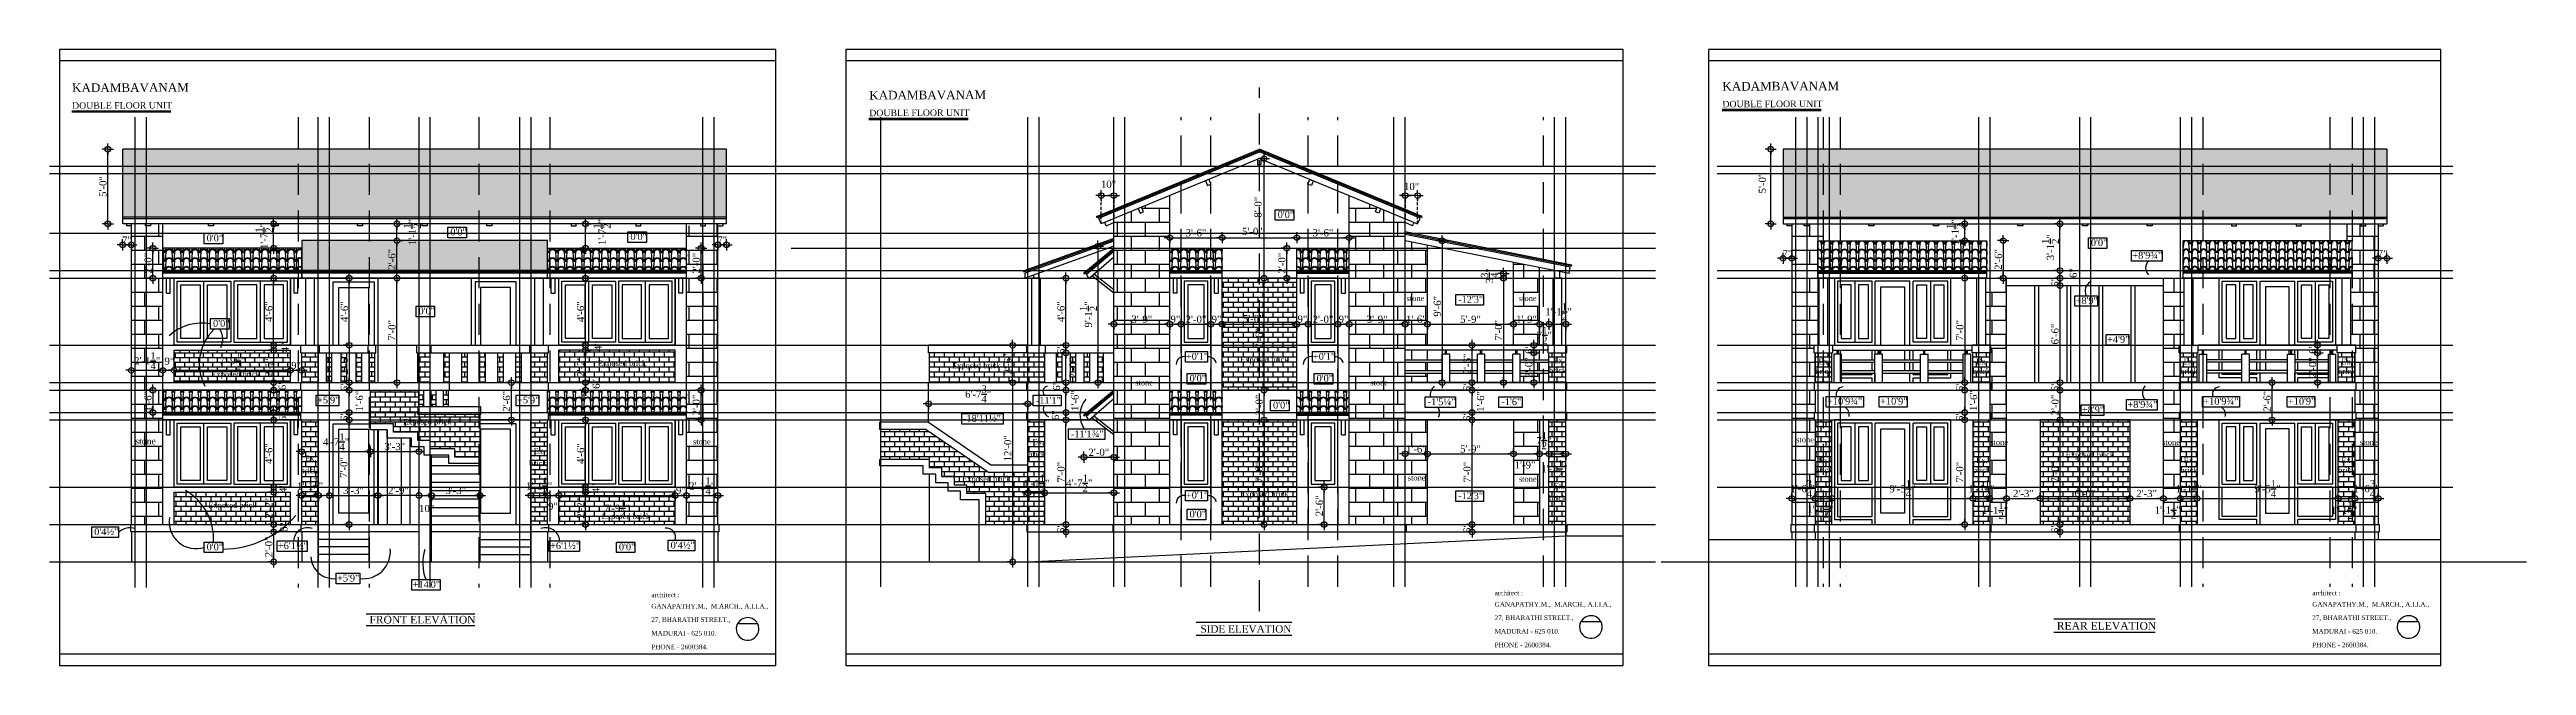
# Model space of a CAD drawing. Extents: x -4781 to 3971, y -2954 to -1072.
# Drawn here: x -2335 to -346, y -1567 to -1072 of the extents above; entities that cross this region are included whole.
import ezdxf

# ---------------------------------------------------------------- set-up
doc = ezdxf.new("R2010")
doc.units = 0
doc.header["$LTSCALE"] = 20
doc.header["$MEASUREMENT"] = 0
doc.header["$PDMODE"] = 34
doc.linetypes.add('HIDDEN', pattern=[0.375, 0.25, -0.125])
doc.linetypes.add('HIDDEN2', pattern=[0.1875, 0.125, -0.0625])
doc.layers.get('0').update_dxf_attribs({"linetype": 'CONTINUOUS'})
doc.layers.get('DEFPOINTS').update_dxf_attribs({"linetype": 'CONTINUOUS'})
for name, color, linetype in [('border', 230, 'CONTINUOUS'), ('BORTEXT', 2, 'CONTINUOUS'), ('DIMLINE', 254, 'CONTINUOUS'), ('DOOR', 1, 'CONTINUOUS'), ('handrail', 1, 'CONTINUOUS'), ('levels', 2, 'CONTINUOUS'), ('Stone', 8, 'CONTINUOUS'), ('text', 2, 'CONTINUOUS'), ('TEXTS', 2, 'CONTINUOUS'), ('tile', 22, 'CONTINUOUS'), ('wall', 13, 'CONTINUOUS'), ('WINDOW', 4, 'CONTINUOUS'), ('WOOD', 7, 'CONTINUOUS')]:
    doc.layers.add(name, color=color, linetype=linetype)
doc.layers.add('correct', color=230, linetype='CONTINUOUS', plot=False)
doc.layers.add('guide', color=211, linetype='CONTINUOUS', plot=False)
doc.styles.add('DIMTEXT', font='times_1.ttf')
doc.styles.add('STYLE1', font='times_1.ttf')
doc.styles.add('style5', font='times_1.ttf')
doc.dimstyles.new('ARCH_48_0', dxfattribs={"dimtxt": 5.75, "dimasz": 2.25, "dimexe": 0.25, "dimexo": 0, "dimgap": 1, "dimtad": 1, "dimzin": 3, "dimdsep": 46, "dimlunit": 4, "dimtxsty": 'DIMTEXT', "dimblk": 'BLK', "dimcen": 0, "dimdle": 0.09375, "dimse1": 1, "dimse2": 1, "dimclrd": 254, "dimclrt": 3, "dimadec": 1, "dimazin": 0, "dimtfac": 1, "dimtix": 1, "dimtmove": 2, "dimatfit": 3, "dimldrblk": 'NONE', "dimfxl": 0.25, "dimtvp": 1.4625, "dimtolj": 1, "dimtzin": 15, "dimarcsym": 0})
pattern_1 = [(0, (-532.312, -1627.068), (0, 11.25), []), (90, (-532.312, -1627.068), (-22.5, 1e-15), [11.25, -11.25]), (90, (-521.062, -1627.068), (-22.5, 1e-15), [-11.25, 11.25])]
pattern_2 = [(0, (-532.312, -1627.0678), (0, 4), []), (90, (-532.312, -1627.068), (-8, 5e-16), [4, -4]), (90, (-528.312, -1627.068), (-8, 5e-16), [-4, 4])]
pattern_3 = [(0, (-673.815, -1627.068), (0, 11.25), []), (90, (-673.815, -1627.068), (-22.5, 1e-15), [11.25, -11.25]), (90, (-662.565, -1627.068), (-22.5, 1e-15), [-11.25, 11.25])]
pattern_4 = [(0, (-673.8155, -1627.0678), (0, 4), []), (90, (-673.8155, -1627.068), (-8, 5e-16), [4, -4]), (90, (-669.8155, -1627.068), (-8, 5e-16), [-4, 4])]
pattern_5 = [(274.9697, (-525.87195, -1620.06777), (-6.99993915, 84.00000736), [6.464304, -155.143247]), (180, (-525.312, -1626.508), (-7, -7), [0.56, -6.44]), (0, (-532.312, -1627.068), (7, 7), [1.96, -5.04]), (90, (-530.352, -1627.068), (-7, 7), [0.7, -6.3]), (270, (-525.872, -1626.368), (7, -7), [0.7, -6.3]), (0, (-525.872, -1627.068), (7, 7), [0.56, -6.44]), (0, (-532.312, -1626.508), (7, 7), [1.4, -5.6]), (85.0303, (-530.91195, -1626.50777), (6.99993915, 84.00000736), [6.464304, -155.143247]), (52.6961, (-530.91195, -1626.15777), (-90.99990123, -119.00007519), [1.848056, -182.95725]), (18.4349, (-529.792, -1624.6878), (14.000003, 6.999989), [1.770874, -20.365065]), (341.5651, (-528.112, -1624.1278), (-14.000003, 6.999989), [1.770874, -20.365065]), (307.3039, (-526.43195, -1624.68777), (90.99990123, -119.00007519), [1.848056, -182.95725]), (20.2249, (-529.44195, -1625.17777), (-76.99998085, -28.00005835), [1.417395, -140.321804]), (339.7751, (-528.11195, -1624.68777), (76.99998085, -28.00005835), [1.417395, -140.321804]), (307.4054, (-526.78195, -1625.17777), (70.00006967, -90.99994725), [1.498063, -148.308475]), (52.5946, (-530.35195, -1626.36777), (-70.00006967, -90.99994725), [1.498063, -148.308475])]
pattern_6 = [(0, (-529.3864, -1627.0678), (0, 4), []), (90, (-529.3864, -1627.068), (-8, 5e-16), [4, -4]), (90, (-525.3864, -1627.068), (-8, 5e-16), [-4, 4])]
pattern_7 = [(0, (-381.3477, -1627.0678), (0, 4), []), (90, (-381.348, -1627.068), (-8, 5e-16), [4, -4]), (90, (-377.348, -1627.068), (-8, 5e-16), [-4, 4])]
pattern_8 = [(0, (-381.3477, -1627.0678), (0, 3.75), []), (90, (-381.348, -1627.068), (-7.5, 5e-16), [3.75, -3.75]), (90, (-377.598, -1627.068), (-7.5, 5e-16), [-3.75, 3.75])]
pattern_9 = [(274.9697, (-374.90767, -1620.06777), (-6.99993915, 84.00000736), [6.464304, -155.143247]), (180, (-374.348, -1626.508), (-7, -7), [0.56, -6.44]), (0, (-381.348, -1627.068), (7, 7), [1.96, -5.04]), (90, (-379.388, -1627.068), (-7, 7), [0.7, -6.3]), (270, (-374.908, -1626.368), (7, -7), [0.7, -6.3]), (0, (-374.908, -1627.068), (7, 7), [0.56, -6.44]), (0, (-381.348, -1626.508), (7, 7), [1.4, -5.6]), (85.0303, (-379.94767, -1626.50777), (6.99993915, 84.00000736), [6.464304, -155.143247]), (52.6961, (-379.94767, -1626.15777), (-90.99990123, -119.00007519), [1.848056, -182.95725]), (18.4349, (-378.8277, -1624.6878), (14.000003, 6.9999888), [1.770874, -20.365065]), (341.5651, (-377.1477, -1624.1278), (-14.000003, 6.9999888), [1.770874, -20.365065]), (307.3039, (-375.46767, -1624.68777), (90.99990123, -119.00007519), [1.848056, -182.95725]), (20.2249, (-378.47767, -1625.17777), (-76.99998085, -28.00005835), [1.417395, -140.321804]), (339.7751, (-377.14767, -1624.68777), (76.99998085, -28.00005835), [1.417395, -140.321804]), (307.4054, (-375.81767, -1625.17777), (70.00006967, -90.999947255), [1.498063, -148.308475]), (52.5946, (-379.38767, -1626.36777), (-70.00006967, -90.999947255), [1.498063, -148.308475])]
pattern_10 = [(0, (458.5465, -1627.0678), (0, 4), []), (90, (458.5465, -1627.068), (-8, 5e-16), [4, -4]), (90, (462.5465, -1627.068), (-8, 5e-16), [-4, 4])]

msp = doc.modelspace()

# ---------------------------------------------------------------- texts
at = {"layer": 'BORTEXT', "style": 'style5'}
for s, p in [('architect :', (-1851.809, -1512.098)), ('architect :', (-1174.514, -1510.547)), ('architect :', (-517.911, -1510.547)), ('GANAPATHY.M.,  M.ARCH., A.I.I.A.,', (-1851.809, -1521.201)), ('27, BHARATHI STREET.,', (-1851.809, -1532.027)), ('GANAPATHY.M.,  M.ARCH., A.I.I.A.,', (-1174.514, -1519.65)), ('27, BHARATHI STREET.,', (-1174.514, -1530.475)), ('GANAPATHY.M.,  M.ARCH., A.I.I.A.,', (-517.911, -1519.65)), ('27, BHARATHI STREET.,', (-517.911, -1530.475)), ('MADURAI - 625 010.', (-1851.809, -1542.954)), ('PHONE - 2600384.', (-1851.809, -1553.912)), ('MADURAI - 625 010.', (-1174.514, -1541.403)), ('PHONE - 2600384.', (-1174.514, -1552.36)), ('MADURAI - 625 010.', (-517.911, -1541.403)), ('PHONE - 2600384.', (-517.911, -1552.36))]:
    msp.add_text(s, height=3.75, dxfattribs=at).set_placement(p)
at = {"layer": 'levels', "style": 'style5'}
for s, p in [('0\'0"', (-1348.747, -1207.328)), ('0\'0"', (-2208.908, -1226.198)), ('0\'0"', (-2013.205, -1221.322)), ('0\'0"', (-1868.583, -1225.133)), ('0\'0"', (-695.687, -1229.938)), ('+8\'9¾"', (-662.401, -1240.122)), ('-12\'3"', (-1203.838, -1275.484)), ('+8\'9"', (-707.948, -1276.429)), ('0\'0"', (-2203.766, -1294.844)), ('0\'0"', (-2038.769, -1284.83)), ('+4\'9"', (-682.665, -1307.662)), ('+0\'1"', (-1422.485, -1321.354)), ('+0\'1"', (-1320.485, -1321.354)), ('+5\'9"', (-2120.214, -1356.367)), ('+5\'9"', (-1959.575, -1356.367)), ('-11\'1"', (-1542.954, -1356.669)), ('0\'0"', (-1419.505, -1339.027)), ('0\'0"', (-1317.505, -1339.027)), ('-1\'5¼"', (-1228.23, -1357.799)), ('-1\'6"', (-1169.114, -1357.799)), ('+10\'9¾"', (-907.542, -1357.393)), ('+10\'9"', (-864.965, -1357.393)), ('+10\'9¾"', (-605.388, -1357.393)), ('+10\'9"', (-537.455, -1357.393)), ('-18\'11½"', (-1601.482, -1371.193)), ('0\'0"', (-1352.496, -1360.529)), ('+8\'9"', (-702.912, -1364.167)), ('+8\'9¾"', (-666.381, -1359.986)), ('-11\'1¾"', (-1514.819, -1383.688)), ('+0\'1"', (-1422.485, -1432.854)), ('-12\'3"', (-1203.838, -1433.322)), ('0\'0"', (-1419.505, -1447.989)), ('0\'4½"', (-2299.249, -1462.167)), ('0\'0"', (-2208.908, -1474.395)), ('+6\'1½"', (-2151.728, -1473.421)), ('+6\'1½"', (-1933.107, -1473.421)), ('0\'0"', (-1877.869, -1474.395)), ('0\'4½"', (-1836.326, -1473.002)), ('+5\'9"', (-2104.19, -1499.494)), ('+14\'0"', (-2043.441, -1504.589))]:
    msp.add_text(s, height=5.4893, dxfattribs=at).set_placement(p)
at = {"layer": 'text', "style": 'STYLE1'}
for s, height, rotation, p in [('FRONT ELEVATION', 6.13355, 359.988258, (-2078.16, -1533.232)), (' SIDE ELEVATION', 5.93691, 359.988258, (-1412.996, -1540.617)), ('REAR ELEVATION', 6.1649, 0.011742, (-723.061, -1538.192))]:
    msp.add_text(s, height=height, rotation=rotation, dxfattribs=at).set_placement(p)
at = {"layer": 'TEXTS', "style": 'STYLE1'}
for p in [(-2317.014, -1106.221), (-1676.772, -1112.181), (-991.627, -1105.061)]:
    msp.add_text('KADAMBAVANAM', height=6.94286, rotation=0.208415, dxfattribs=at).set_placement(p)
at = {"layer": 'TEXTS', "color": 7, "style": 'STYLE1'}
for s, height, p in [('DOUBLE FLOOR UNIT', 5.20714, (-991.601, -1118.482)), ('DOUBLE FLOOR UNIT', 5.20714, (-2316.989, -1119.641)), ('DOUBLE FLOOR UNIT', 5.20714, (-1676.746, -1125.602)), ('stone', 4.4261, (-1245.311, -1274.155)), ('stone', 4.4261, (-1155.083, -1274.155)), ('Exposed brick', 4.42607, (-2205.07, -1335.136)), ('Exposed brick', 4.42607, (-1894.735, -1326.445)), ('Exposed brick', 4.42607, (-1610.298, -1328.192)), ('Exposed brick', 4.42607, (-1378.869, -1323.416)), ('brick', 4.4261, (-1130.883, -1332.002)), ('Ex.', 4.4261, (-1127.276, -1324.21)), ('brick', 4.4261, (-917.017, -1332.759)), ('Ex.', 4.4261, (-914.378, -1324.961)), ('brick', 4.4261, (-790.49, -1332.759)), ('Ex.', 4.4261, (-787.85, -1324.961)), ('brick', 4.4261, (-623.831, -1332.759)), ('Ex.', 4.4261, (-621.192, -1324.961)), ('brick', 4.4261, (-497.186, -1332.759)), ('Ex.', 4.4261, (-494.546, -1324.961)), ('stone', 4.4261, (-1463.106, -1341.903)), ('stone', 4.4261, (-1274.377, -1341.903)), ('Exposed brick', 4.42607, (-2051.255, -1373.387)), ('stone', 5.2071, (-2266.277, -1389.312)), ('Ex.', 4.4261, (-1946.296, -1396.732)), ('stone', 4.4261, (-1818.345, -1389.312)), ('Ex.', 4.4261, (-1545.673, -1389.402)), ('stone', 4.4261, (-932.335, -1387.756)), ('stone', 4.4261, (-776.482, -1389.761)), ('stone', 4.4261, (-638.427, -1389.761)), ('stone', 4.4261, (-479.7, -1389.761)), ('brick', 4.4261, (-2133.513, -1412.62)), ('Ex.', 4.4261, (-2129.906, -1402.719)), ('brick', 4.4261, (-1949.904, -1406.633)), ('brick', 4.4261, (-1549.28, -1399.303)), ('brick', 4.4261, (-917.017, -1412.161)), ('Ex.', 4.4261, (-914.378, -1404.363)), ('brick', 4.4261, (-790.49, -1412.161)), ('Ex.', 4.4261, (-787.85, -1404.363)), ('Exposed brick', 4.42607, (-715.929, -1399.925)), ('brick', 4.4261, (-623.831, -1412.161)), ('Ex.', 4.4261, (-621.192, -1404.363)), ('brick', 4.4261, (-497.186, -1412.161)), ('Ex.', 4.4261, (-494.546, -1404.363)), ('Exposed brick', 4.42607, (-1602.166, -1419.305)), ('Exposed brick', 4.42607, (-1378.869, -1431.428)), ('stone', 4.4261, (-1244.287, -1418.375)), ('stone', 4.4261, (-1155.083, -1419.289)), ('brick', 4.4261, (-1130.883, -1434.725)), ('Ex.', 4.4261, (-1127.276, -1424.824)), ('Exposed brick', 4.42607, (-2207.602, -1440.389)), ('Exposed brick', 4.42607, (-1891.648, -1449.341))]:
    msp.add_text(s, height=height, rotation=0.208415, dxfattribs=at).set_placement(p)

# ---------------------------------------------------------------- blocks, each defined once
blk = doc.blocks.new('A$C11477B86')
at = {"layer": 'WINDOW'}
for p, q in [((-24, -49), (-24, 0)), ((21.5, -49), (21.5, 0))]:
    blk.add_line(p, q, dxfattribs=at)
for points in [[(-48, 2.5), (45.5, 2.5), (45.5, -51.5), (-48, -51.5)], [(-2.5, 0), (-2.5, -49), (-45.5, -49), (-45.5, 0)], [(0, 0), (0, -49), (43, -49), (43, 0)], [(-27, -3), (-27, -46), (-42.5, -46), (-42.5, -3)], [(-5.5, -3), (-5.5, -46), (-21, -46), (-21, -3)], [(3, -3), (3, -46), (18.5, -46), (18.5, -3)], [(24.5, -3), (24.5, -46), (40, -46), (40, -3)]]:
    blk.add_lwpolyline(points, close=True, dxfattribs=at)
blk = doc.blocks.new('*U504')
blk.add_blockref('A$C11477B86', (1.25, -2.5))
blk = doc.blocks.new('BLK')
for q in [(-2, 0), (0, 2), (2, 0), (0, -2)]:
    blk.add_line((0, 0), q)
blk.add_circle((0, 0), 1)
blk = doc.blocks.new('*D513')
at = {"layer": 'DEFPOINTS', "color": 0, "lineweight": -2, "transparency": 16777216}
for p in [(-2269.4, -1315.7), (-2244.1, -1313.8), (-2244.1, -1329.8)]:
    blk.add_point(p, dxfattribs=at)
at = {"layer": 'DIMLINE', "color": 254, "lineweight": -2, "transparency": 16777216}
blk.add_line((-2267.1, -1329.8), (-2246.4, -1329.8), dxfattribs=at)
at = {"layer": 'DIMLINE', "color": 254, "lineweight": -2, "transparency": 16777216, "xscale": 2.25, "yscale": 2.25, "zscale": 2.25, "rotation": 180}
blk.add_blockref('BLK', (-2269.4, -1329.8), dxfattribs=at)
at = {"layer": 'DIMLINE', "color": 254, "lineweight": -2, "transparency": 16777216, "xscale": 2.25, "yscale": 2.25, "zscale": 2.25}
blk.add_blockref('BLK', (-2244.1, -1329.8), dxfattribs=at)
at = {"layer": 'DIMLINE', "color": 3, "lineweight": -2, "transparency": 16777216, "insert": (-2256.7, -1322.1), "char_height": 5.75, "attachment_point": 5, "style": 'DIMTEXT'}
blk.add_mtext('\\A1;2\'-1{\\H1.000000x;\\S1/4;}"', dxfattribs=at)
blk = doc.blocks.new('_None')
blk = doc.blocks.new('*D514')
at = {"layer": 'DEFPOINTS', "color": 0, "lineweight": -2, "transparency": 16777216}
for p in [(-2235.1, -1329.8), (-2244.1, -1336.3), (-2235.1, -1336.3)]:
    blk.add_point(p, dxfattribs=at)
at = {"layer": 'DIMLINE', "color": 254, "lineweight": -2, "transparency": 16777216}
blk.add_line((-2241.9, -1329.8), (-2237.4, -1329.8), dxfattribs=at)
at = {"layer": 'DIMLINE', "color": 254, "lineweight": -2, "transparency": 16777216, "xscale": 2.25, "yscale": 2.25, "zscale": 2.25, "rotation": 180}
blk.add_blockref('BLK', (-2244.1, -1329.8), dxfattribs=at)
at = {"layer": 'DIMLINE', "color": 254, "lineweight": -2, "transparency": 16777216, "xscale": 2.25, "yscale": 2.25, "zscale": 2.25}
blk.add_blockref('BLK', (-2235.1, -1329.8), dxfattribs=at)
at = {"layer": 'DIMLINE', "color": 3, "lineweight": -2, "transparency": 16777216, "insert": (-2238.9, -1322.5), "char_height": 5.75, "attachment_point": 5, "style": 'DIMTEXT'}
blk.add_mtext('\\A1;9"', dxfattribs=at)
blk = doc.blocks.new('*D515')
at = {"layer": 'DEFPOINTS', "color": 0, "lineweight": -2, "transparency": 16777216}
for p in [(-2141.6, -1329.8), (-2235.1, -1336.3), (-2141.6, -1336.3)]:
    blk.add_point(p, dxfattribs=at)
at = {"layer": 'DIMLINE', "color": 254, "lineweight": -2, "transparency": 16777216}
blk.add_line((-2232.9, -1329.8), (-2143.9, -1329.8), dxfattribs=at)
at = {"layer": 'DIMLINE', "color": 254, "lineweight": -2, "transparency": 16777216, "xscale": 2.25, "yscale": 2.25, "zscale": 2.25, "rotation": 180}
blk.add_blockref('BLK', (-2235.1, -1329.8), dxfattribs=at)
at = {"layer": 'DIMLINE', "color": 254, "lineweight": -2, "transparency": 16777216, "xscale": 2.25, "yscale": 2.25, "zscale": 2.25}
blk.add_blockref('BLK', (-2141.6, -1329.8), dxfattribs=at)
at = {"layer": 'DIMLINE', "color": 3, "lineweight": -2, "transparency": 16777216, "insert": (-2188.4, -1322.1), "char_height": 5.75, "attachment_point": 5, "style": 'DIMTEXT'}
blk.add_mtext('\\A1;7\'-9{\\H1.000000x;\\S1/2;}"', dxfattribs=at)
blk = doc.blocks.new('*D516')
at = {"layer": 'DEFPOINTS', "color": 0, "lineweight": -2, "transparency": 16777216}
for p in [(-2141.6, -1320.8), (-2132.6, -1320.8), (-2132.6, -1329.8)]:
    blk.add_point(p, dxfattribs=at)
at = {"layer": 'DIMLINE', "color": 254, "lineweight": -2, "transparency": 16777216}
blk.add_line((-2139.4, -1329.8), (-2134.9, -1329.8), dxfattribs=at)
at = {"layer": 'DIMLINE', "color": 254, "lineweight": -2, "transparency": 16777216, "xscale": 2.25, "yscale": 2.25, "zscale": 2.25, "rotation": 180}
blk.add_blockref('BLK', (-2141.6, -1329.8), dxfattribs=at)
at = {"layer": 'DIMLINE', "color": 254, "lineweight": -2, "transparency": 16777216, "xscale": 2.25, "yscale": 2.25, "zscale": 2.25}
blk.add_blockref('BLK', (-2132.6, -1329.8), dxfattribs=at)
at = {"layer": 'DIMLINE', "color": 3, "lineweight": -2, "transparency": 16777216, "insert": (-2137.1, -1325.9), "char_height": 5.75, "attachment_point": 5, "style": 'DIMTEXT'}
blk.add_mtext('\\A1;9"', dxfattribs=at)
blk = doc.blocks.new('*D517')
at = {"layer": 'DEFPOINTS', "color": 0, "lineweight": -2, "transparency": 16777216}
for p in [(-2148.1, -1313.7), (-2155.1, -1339.7), (-2148.1, -1339.7)]:
    blk.add_point(p, dxfattribs=at)
at = {"layer": 'DIMLINE', "color": 254, "lineweight": -2, "transparency": 16777216}
blk.add_line((-2155.1, -1316), (-2155.1, -1337.5), dxfattribs=at)
at = {"layer": 'DIMLINE', "color": 254, "lineweight": -2, "transparency": 16777216, "xscale": 2.25, "yscale": 2.25, "zscale": 2.25}
for p, rotation in [((-2155.1, -1313.7), 90), ((-2155.1, -1339.7), 270)]:
    blk.add_blockref('BLK', p, dxfattribs=dict(at, rotation=rotation))
at = {"layer": 'DIMLINE', "color": 3, "lineweight": -2, "transparency": 16777216, "insert": (-2158.9, -1326.7), "char_height": 5.75, "attachment_point": 5, "rotation": 90, "style": 'DIMTEXT'}
blk.add_mtext('\\A1;2\'-2"', dxfattribs=at)
blk = doc.blocks.new('*D518')
at = {"layer": 'DEFPOINTS', "color": 0, "lineweight": -2, "transparency": 16777216}
for p in [(-2162.7, -1309.7), (-2155.1, -1309.7), (-2162.7, -1313.7)]:
    blk.add_point(p, dxfattribs=at)
at = {"layer": 'DIMLINE', "color": 254, "lineweight": -2, "transparency": 16777216}
for p, q in [((-2155.1, -1307.5), (-2155.1, -1305.2)), ((-2155.1, -1313.7), (-2155.1, -1309.7)), ((-2155.1, -1316), (-2155.1, -1318.2))]:
    blk.add_line(p, q, dxfattribs=at)
at = {"layer": 'DIMLINE', "color": 254, "lineweight": -2, "transparency": 16777216, "xscale": 2.25, "yscale": 2.25, "zscale": 2.25}
for p, rotation in [((-2155.1, -1309.7), 270), ((-2155.1, -1313.7), 90)]:
    blk.add_blockref('BLK', p, dxfattribs=dict(at, rotation=rotation))
at = {"layer": 'DIMLINE', "color": 3, "lineweight": -2, "transparency": 16777216, "insert": (-2145.9, -1311.3), "char_height": 5.75, "attachment_point": 5, "rotation": 90, "style": 'DIMTEXT'}
blk.add_mtext('\\A1;4"', dxfattribs=at)
blk = doc.blocks.new('*D519')
at = {"layer": 'DEFPOINTS', "color": 0, "lineweight": -2, "transparency": 16777216}
for p in [(-2155.1, -1345.7), (-2148.1, -1339.7), (-2148.1, -1345.7)]:
    blk.add_point(p, dxfattribs=at)
at = {"layer": 'DIMLINE', "color": 254, "lineweight": -2, "transparency": 16777216}
for p, q in [((-2155.1, -1337.5), (-2155.1, -1335.2)), ((-2155.1, -1339.7), (-2155.1, -1345.7)), ((-2155.1, -1348), (-2155.1, -1350.2))]:
    blk.add_line(p, q, dxfattribs=at)
at = {"layer": 'DIMLINE', "color": 254, "lineweight": -2, "transparency": 16777216, "xscale": 2.25, "yscale": 2.25, "zscale": 2.25}
for p, rotation in [((-2155.1, -1339.7), 270), ((-2155.1, -1345.7), 90)]:
    blk.add_blockref('BLK', p, dxfattribs=dict(at, rotation=rotation))
at = {"layer": 'DIMLINE', "color": 3, "lineweight": -2, "transparency": 16777216, "insert": (-2148.1, -1341.8), "char_height": 5.75, "attachment_point": 5, "rotation": 90, "style": 'DIMTEXT'}
blk.add_mtext('\\A1;6"', dxfattribs=at)
blk = doc.blocks.new('*D520')
at = {"layer": 'DEFPOINTS', "color": 0, "lineweight": -2, "transparency": 16777216}
for p in [(-2172.2, -1345.7), (-2252.1, -1363.7), (-2126.7, -1363.7)]:
    blk.add_point(p, dxfattribs=at)
at = {"layer": 'DIMLINE', "color": 254, "lineweight": -2, "transparency": 16777216}
blk.add_line((-2252.1, -1348), (-2252.1, -1361.5), dxfattribs=at)
at = {"layer": 'DIMLINE', "color": 254, "lineweight": -2, "transparency": 16777216, "xscale": 2.25, "yscale": 2.25, "zscale": 2.25}
for p, rotation in [((-2252.1, -1345.7), 90), ((-2252.1, -1363.7), 270)]:
    blk.add_blockref('BLK', p, dxfattribs=dict(at, rotation=rotation))
at = {"layer": 'DIMLINE', "color": 3, "lineweight": -2, "transparency": 16777216, "insert": (-2256, -1354.7), "char_height": 5.75, "attachment_point": 5, "rotation": 90, "style": 'DIMTEXT'}
blk.add_mtext('\\A1;1\'-6"', dxfattribs=at)
blk = doc.blocks.new('*D521')
at = {"layer": 'DEFPOINTS', "color": 0, "lineweight": -2, "transparency": 16777216}
for p in [(-2155.1, -1369.7), (-2126.7, -1363.7), (-2126.7, -1369.7)]:
    blk.add_point(p, dxfattribs=at)
at = {"layer": 'DIMLINE', "color": 254, "lineweight": -2, "transparency": 16777216}
for p, q in [((-2155.1, -1361.5), (-2155.1, -1359.2)), ((-2155.1, -1363.7), (-2155.1, -1369.7)), ((-2155.1, -1372), (-2155.1, -1374.2))]:
    blk.add_line(p, q, dxfattribs=at)
at = {"layer": 'DIMLINE', "color": 254, "lineweight": -2, "transparency": 16777216, "xscale": 2.25, "yscale": 2.25, "zscale": 2.25}
for p, rotation in [((-2155.1, -1363.7), 270), ((-2155.1, -1369.7), 90)]:
    blk.add_blockref('BLK', p, dxfattribs=dict(at, rotation=rotation))
at = {"layer": 'DIMLINE', "color": 3, "lineweight": -2, "transparency": 16777216, "insert": (-2147.9, -1366.8), "char_height": 5.75, "attachment_point": 5, "rotation": 90, "style": 'DIMTEXT'}
blk.add_mtext('\\A1;6"', dxfattribs=at)
blk = doc.blocks.new('*D522')
at = {"layer": 'DEFPOINTS', "color": 0, "lineweight": -2, "transparency": 16777216}
for p in [(-2128.3, -1369.7), (-2155.1, -1423.7), (-2145.1, -1423.7)]:
    blk.add_point(p, dxfattribs=at)
at = {"layer": 'DIMLINE', "color": 254, "lineweight": -2, "transparency": 16777216}
blk.add_line((-2155.1, -1372), (-2155.1, -1421.5), dxfattribs=at)
at = {"layer": 'DIMLINE', "color": 254, "lineweight": -2, "transparency": 16777216, "xscale": 2.25, "yscale": 2.25, "zscale": 2.25}
for p, rotation in [((-2155.1, -1369.7), 90), ((-2155.1, -1423.7), 270)]:
    blk.add_blockref('BLK', p, dxfattribs=dict(at, rotation=rotation))
at = {"layer": 'DIMLINE', "color": 3, "lineweight": -2, "transparency": 16777216, "insert": (-2159, -1396.7), "char_height": 5.75, "attachment_point": 5, "rotation": 90, "style": 'DIMTEXT'}
blk.add_mtext('\\A1;4\'-6"', dxfattribs=at)
blk = doc.blocks.new('*D523')
at = {"layer": 'DEFPOINTS', "color": 0, "lineweight": -2, "transparency": 16777216}
for p in [(-2155.1, -1427.7), (-2145.2, -1427.7), (-2145.1, -1423.7)]:
    blk.add_point(p, dxfattribs=at)
at = {"layer": 'DIMLINE', "color": 254, "lineweight": -2, "transparency": 16777216}
for p, q in [((-2155.1, -1421.5), (-2155.1, -1419.2)), ((-2155.1, -1423.7), (-2155.1, -1427.7)), ((-2155.1, -1430), (-2155.1, -1432.2))]:
    blk.add_line(p, q, dxfattribs=at)
at = {"layer": 'DIMLINE', "color": 254, "lineweight": -2, "transparency": 16777216, "xscale": 2.25, "yscale": 2.25, "zscale": 2.25}
for p, rotation in [((-2155.1, -1423.7), 270), ((-2155.1, -1427.7), 90)]:
    blk.add_blockref('BLK', p, dxfattribs=dict(at, rotation=rotation))
at = {"layer": 'DIMLINE', "color": 3, "lineweight": -2, "transparency": 16777216, "insert": (-2147.6, -1424.4), "char_height": 5.75, "attachment_point": 5, "rotation": 90, "style": 'DIMTEXT'}
blk.add_mtext('\\A1;4"', dxfattribs=at)
blk = doc.blocks.new('*D524')
at = {"layer": 'DEFPOINTS', "color": 0, "lineweight": -2, "transparency": 16777216}
for p in [(-2147.1, -1427.7), (-2155.1, -1453.7), (-2145.2, -1453.7)]:
    blk.add_point(p, dxfattribs=at)
at = {"layer": 'DIMLINE', "color": 254, "lineweight": -2, "transparency": 16777216}
blk.add_line((-2155.1, -1430), (-2155.1, -1451.5), dxfattribs=at)
at = {"layer": 'DIMLINE', "color": 254, "lineweight": -2, "transparency": 16777216, "xscale": 2.25, "yscale": 2.25, "zscale": 2.25}
for p, rotation in [((-2155.1, -1427.7), 90), ((-2155.1, -1453.7), 270)]:
    blk.add_blockref('BLK', p, dxfattribs=dict(at, rotation=rotation))
at = {"layer": 'DIMLINE', "color": 3, "lineweight": -2, "transparency": 16777216, "insert": (-2158.9, -1440.7), "char_height": 5.75, "attachment_point": 5, "rotation": 90, "style": 'DIMTEXT'}
blk.add_mtext('\\A1;2\'-2"', dxfattribs=at)
blk = doc.blocks.new('*D525')
at = {"layer": 'DEFPOINTS', "color": 0, "lineweight": -2, "transparency": 16777216}
for p in [(-2155.1, -1459.7), (-2145.2, -1453.7), (-2145.2, -1459.7)]:
    blk.add_point(p, dxfattribs=at)
at = {"layer": 'DIMLINE', "color": 254, "lineweight": -2, "transparency": 16777216}
for p, q in [((-2155.1, -1451.5), (-2155.1, -1449.2)), ((-2155.1, -1453.7), (-2155.1, -1459.7)), ((-2155.1, -1462), (-2155.1, -1464.2))]:
    blk.add_line(p, q, dxfattribs=at)
at = {"layer": 'DIMLINE', "color": 254, "lineweight": -2, "transparency": 16777216, "xscale": 2.25, "yscale": 2.25, "zscale": 2.25}
for p, rotation in [((-2155.1, -1453.7), 270), ((-2155.1, -1459.7), 90)]:
    blk.add_blockref('BLK', p, dxfattribs=dict(at, rotation=rotation))
at = {"layer": 'DIMLINE', "color": 3, "lineweight": -2, "transparency": 16777216, "insert": (-2146.7, -1455.8), "char_height": 5.75, "attachment_point": 5, "rotation": 90, "style": 'DIMTEXT'}
blk.add_mtext('\\A1;6"', dxfattribs=at)
blk = doc.blocks.new('*D526')
at = {"layer": 'DEFPOINTS', "color": 0, "lineweight": -2, "transparency": 16777216}
for p in [(-2140.8, -1459.7), (-2155.1, -1483.7), (-2137.1, -1483.7)]:
    blk.add_point(p, dxfattribs=at)
at = {"layer": 'DIMLINE', "color": 254, "lineweight": -2, "transparency": 16777216}
blk.add_line((-2155.1, -1462), (-2155.1, -1481.5), dxfattribs=at)
at = {"layer": 'DIMLINE', "color": 254, "lineweight": -2, "transparency": 16777216, "xscale": 2.25, "yscale": 2.25, "zscale": 2.25}
for p, rotation in [((-2155.1, -1459.7), 90), ((-2155.1, -1483.7), 270)]:
    blk.add_blockref('BLK', p, dxfattribs=dict(at, rotation=rotation))
at = {"layer": 'DIMLINE', "color": 3, "lineweight": -2, "transparency": 16777216, "insert": (-2159, -1471.7), "char_height": 5.75, "attachment_point": 5, "rotation": 90, "style": 'DIMTEXT'}
blk.add_mtext('\\A1;2\'-0"', dxfattribs=at)
blk = doc.blocks.new('*D527')
at = {"layer": 'DEFPOINTS', "color": 0, "lineweight": -2, "transparency": 16777216}
for p in [(-2155.1, -1255.7), (-2113.7, -1255.7), (-2173.1, -1309.7)]:
    blk.add_point(p, dxfattribs=at)
at = {"layer": 'DIMLINE', "color": 254, "lineweight": -2, "transparency": 16777216}
blk.add_line((-2155.1, -1307.5), (-2155.1, -1258), dxfattribs=at)
at = {"layer": 'DIMLINE', "color": 254, "lineweight": -2, "transparency": 16777216, "xscale": 2.25, "yscale": 2.25, "zscale": 2.25}
for p, rotation in [((-2155.1, -1255.7), 90), ((-2155.1, -1309.7), 270)]:
    blk.add_blockref('BLK', p, dxfattribs=dict(at, rotation=rotation))
at = {"layer": 'DIMLINE', "color": 3, "lineweight": -2, "transparency": 16777216, "insert": (-2159, -1282.7), "char_height": 5.75, "attachment_point": 5, "rotation": 90, "style": 'DIMTEXT'}
blk.add_mtext('\\A1;4\'-6"', dxfattribs=at)
blk = doc.blocks.new('*D528')
at = {"layer": 'DEFPOINTS', "color": 0, "lineweight": -2, "transparency": 16777216}
for p in [(-2252.1, -1231.7), (-2161.8, -1231.7), (-2161.8, -1255.7)]:
    blk.add_point(p, dxfattribs=at)
at = {"layer": 'DIMLINE', "color": 254, "lineweight": -2, "transparency": 16777216}
blk.add_line((-2252.1, -1253.5), (-2252.1, -1234), dxfattribs=at)
at = {"layer": 'DIMLINE', "color": 254, "lineweight": -2, "transparency": 16777216, "xscale": 2.25, "yscale": 2.25, "zscale": 2.25}
for p, rotation in [((-2252.1, -1231.7), 90), ((-2252.1, -1255.7), 270)]:
    blk.add_blockref('BLK', p, dxfattribs=dict(at, rotation=rotation))
at = {"layer": 'DIMLINE', "color": 3, "lineweight": -2, "transparency": 16777216, "insert": (-2256, -1243.7), "char_height": 5.75, "attachment_point": 5, "rotation": 90, "style": 'DIMTEXT'}
blk.add_mtext('\\A1;2\'-0"', dxfattribs=at)
blk = doc.blocks.new('*D529')
at = {"layer": 'DEFPOINTS', "color": 0, "lineweight": -2, "transparency": 16777216}
for p in [(-2173.2, -1212.1), (-2155.1, -1212.1), (-2173.2, -1231.7)]:
    blk.add_point(p, dxfattribs=at)
at = {"layer": 'DIMLINE', "color": 254, "lineweight": -2, "transparency": 16777216}
for p, q in [((-2155.1, -1209.8), (-2155.1, -1207.6)), ((-2155.1, -1231.7), (-2155.1, -1212.1)), ((-2155.1, -1234), (-2155.1, -1236.2))]:
    blk.add_line(p, q, dxfattribs=at)
at = {"layer": 'DIMLINE', "color": 254, "lineweight": -2, "transparency": 16777216, "xscale": 2.25, "yscale": 2.25, "zscale": 2.25}
for p, rotation in [((-2155.1, -1212.1), 270), ((-2155.1, -1231.7), 90)]:
    blk.add_blockref('BLK', p, dxfattribs=dict(at, rotation=rotation))
at = {"layer": 'DIMLINE', "color": 3, "lineweight": -2, "transparency": 16777216, "insert": (-2162.8, -1221.9), "char_height": 5.75, "attachment_point": 5, "rotation": 90, "style": 'DIMTEXT'}
blk.add_mtext('\\A1;1\'-7{\\H1.000000x;\\S1/2;}"', dxfattribs=at)
blk = doc.blocks.new('*D530')
at = {"layer": 'DEFPOINTS', "color": 0, "lineweight": -2, "transparency": 16777216}
for p in [(-2094.4, -1255.7), (-2020.8, -1255.7), (-2020.8, -1309.7)]:
    blk.add_point(p, dxfattribs=at)
at = {"layer": 'DIMLINE', "color": 254, "lineweight": -2, "transparency": 16777216}
blk.add_line((-2094.4, -1307.5), (-2094.4, -1258), dxfattribs=at)
at = {"layer": 'DIMLINE', "color": 254, "lineweight": -2, "transparency": 16777216, "xscale": 2.25, "yscale": 2.25, "zscale": 2.25}
for p, rotation in [((-2094.4, -1255.7), 90), ((-2094.4, -1309.7), 270)]:
    blk.add_blockref('BLK', p, dxfattribs=dict(at, rotation=rotation))
at = {"layer": 'DIMLINE', "color": 3, "lineweight": -2, "transparency": 16777216, "insert": (-2098.3, -1282.7), "char_height": 5.75, "attachment_point": 5, "rotation": 90, "style": 'DIMTEXT'}
blk.add_mtext('\\A1;4\'-6"', dxfattribs=at)
blk = doc.blocks.new('*D531')
at = {"layer": 'DEFPOINTS', "color": 0, "lineweight": -2, "transparency": 16777216}
for p in [(-2020.8, -1309.7), (-2094.4, -1339.7), (-2020.8, -1339.7)]:
    blk.add_point(p, dxfattribs=at)
at = {"layer": 'DIMLINE', "color": 254, "lineweight": -2, "transparency": 16777216}
blk.add_line((-2094.4, -1312), (-2094.4, -1337.5), dxfattribs=at)
at = {"layer": 'DIMLINE', "color": 254, "lineweight": -2, "transparency": 16777216, "xscale": 2.25, "yscale": 2.25, "zscale": 2.25}
for p, rotation in [((-2094.4, -1309.7), 90), ((-2094.4, -1339.7), 270)]:
    blk.add_blockref('BLK', p, dxfattribs=dict(at, rotation=rotation))
at = {"layer": 'DIMLINE', "color": 3, "lineweight": -2, "transparency": 16777216, "insert": (-2098.3, -1324.7), "char_height": 5.75, "attachment_point": 5, "rotation": 90, "style": 'DIMTEXT'}
blk.add_mtext('\\A1;2\'-6"', dxfattribs=at)
blk = doc.blocks.new('*D532')
at = {"layer": 'DEFPOINTS', "color": 0, "lineweight": -2, "transparency": 16777216}
for p in [(-2094.4, -1369.7), (-2086.8, -1369.7), (-2086.8, -1453.7)]:
    blk.add_point(p, dxfattribs=at)
at = {"layer": 'DIMLINE', "color": 254, "lineweight": -2, "transparency": 16777216}
blk.add_line((-2094.4, -1451.5), (-2094.4, -1372), dxfattribs=at)
at = {"layer": 'DIMLINE', "color": 254, "lineweight": -2, "transparency": 16777216, "xscale": 2.25, "yscale": 2.25, "zscale": 2.25}
for p, rotation in [((-2094.4, -1369.7), 90), ((-2094.4, -1453.7), 270)]:
    blk.add_blockref('BLK', p, dxfattribs=dict(at, rotation=rotation))
at = {"layer": 'DIMLINE', "color": 3, "lineweight": -2, "transparency": 16777216, "insert": (-2098.7, -1407.9), "char_height": 5.75, "attachment_point": 5, "rotation": 90, "style": 'DIMTEXT'}
blk.add_mtext('\\A1;7\'-0"', dxfattribs=at)
blk = doc.blocks.new('*D533')
at = {"layer": 'DEFPOINTS', "color": 0, "lineweight": -2, "transparency": 16777216}
for p in [(-2094.4, -1363.7), (-2086.8, -1363.7), (-2086.8, -1369.7)]:
    blk.add_point(p, dxfattribs=at)
at = {"layer": 'DIMLINE', "color": 254, "lineweight": -2, "transparency": 16777216}
for p, q in [((-2094.4, -1361.5), (-2094.4, -1359.2)), ((-2094.4, -1369.7), (-2094.4, -1363.7)), ((-2094.4, -1372), (-2094.4, -1374.2))]:
    blk.add_line(p, q, dxfattribs=at)
at = {"layer": 'DIMLINE', "color": 254, "lineweight": -2, "transparency": 16777216, "xscale": 2.25, "yscale": 2.25, "zscale": 2.25}
for p, rotation in [((-2094.4, -1363.7), 270), ((-2094.4, -1369.7), 90)]:
    blk.add_blockref('BLK', p, dxfattribs=dict(at, rotation=rotation))
at = {"layer": 'DIMLINE', "color": 3, "lineweight": -2, "transparency": 16777216, "insert": (-2098.3, -1366.7), "char_height": 5.75, "attachment_point": 5, "rotation": 90, "style": 'DIMTEXT'}
blk.add_mtext('\\A1;6"', dxfattribs=at)
blk = doc.blocks.new('*D534')
at = {"layer": 'DEFPOINTS', "color": 0, "lineweight": -2, "transparency": 16777216}
for p in [(-2094.4, -1345.7), (-2083.4, -1345.7), (-2084.8, -1363.7)]:
    blk.add_point(p, dxfattribs=at)
at = {"layer": 'DIMLINE', "color": 254, "lineweight": -2, "transparency": 16777216}
blk.add_line((-2094.4, -1361.5), (-2094.4, -1348), dxfattribs=at)
at = {"layer": 'DIMLINE', "color": 254, "lineweight": -2, "transparency": 16777216, "xscale": 2.25, "yscale": 2.25, "zscale": 2.25}
for p, rotation in [((-2094.4, -1345.7), 90), ((-2094.4, -1363.7), 270)]:
    blk.add_blockref('BLK', p, dxfattribs=dict(at, rotation=rotation))
at = {"layer": 'DIMLINE', "color": 3, "lineweight": -2, "transparency": 16777216, "insert": (-2086.2, -1354.6), "char_height": 5.75, "attachment_point": 5, "rotation": 90, "style": 'DIMTEXT'}
blk.add_mtext('\\A1;1\'-6"', dxfattribs=at)
blk = doc.blocks.new('*D535')
at = {"layer": 'DEFPOINTS', "color": 0, "lineweight": -2, "transparency": 16777216}
for p in [(-2094.4, -1339.7), (-2084.4, -1339.7), (-2083.4, -1345.7)]:
    blk.add_point(p, dxfattribs=at)
at = {"layer": 'DIMLINE', "color": 254, "lineweight": -2, "transparency": 16777216}
for p, q in [((-2094.4, -1337.5), (-2094.4, -1335.2)), ((-2094.4, -1345.7), (-2094.4, -1339.7)), ((-2094.4, -1348), (-2094.4, -1350.2))]:
    blk.add_line(p, q, dxfattribs=at)
at = {"layer": 'DIMLINE', "color": 254, "lineweight": -2, "transparency": 16777216, "xscale": 2.25, "yscale": 2.25, "zscale": 2.25}
for p, rotation in [((-2094.4, -1339.7), 270), ((-2094.4, -1345.7), 90)]:
    blk.add_blockref('BLK', p, dxfattribs=dict(at, rotation=rotation))
at = {"layer": 'DIMLINE', "color": 3, "lineweight": -2, "transparency": 16777216, "insert": (-2098.3, -1342.7), "char_height": 5.75, "attachment_point": 5, "rotation": 90, "style": 'DIMTEXT'}
blk.add_mtext('\\A1;6"', dxfattribs=at)
blk = doc.blocks.new('*D536')
at = {"layer": 'DEFPOINTS', "color": 0, "lineweight": -2, "transparency": 16777216}
for p in [(-2056.1, -1255.7), (-2046.2, -1255.7), (-2066.8, -1339.7)]:
    blk.add_point(p, dxfattribs=at)
at = {"layer": 'DIMLINE', "color": 254, "lineweight": -2, "transparency": 16777216}
blk.add_line((-2056.1, -1337.5), (-2056.1, -1258), dxfattribs=at)
at = {"layer": 'DIMLINE', "color": 254, "lineweight": -2, "transparency": 16777216, "xscale": 2.25, "yscale": 2.25, "zscale": 2.25}
for p, rotation in [((-2056.1, -1255.7), 90), ((-2056.1, -1339.7), 270)]:
    blk.add_blockref('BLK', p, dxfattribs=dict(at, rotation=rotation))
at = {"layer": 'DIMLINE', "color": 3, "lineweight": -2, "transparency": 16777216, "insert": (-2060.1, -1297.7), "char_height": 5.75, "attachment_point": 5, "rotation": 90, "style": 'DIMTEXT'}
blk.add_mtext('\\A1;7\'-0"', dxfattribs=at)
blk = doc.blocks.new('*D537')
at = {"layer": 'DEFPOINTS', "color": 0, "lineweight": -2, "transparency": 16777216}
for p in [(-2056.1, -1225.6), (-2041.6, -1225.6), (-2041.6, -1255.7)]:
    blk.add_point(p, dxfattribs=at)
at = {"layer": 'DIMLINE', "color": 254, "lineweight": -2, "transparency": 16777216}
blk.add_line((-2056.1, -1253.5), (-2056.1, -1227.8), dxfattribs=at)
at = {"layer": 'DIMLINE', "color": 254, "lineweight": -2, "transparency": 16777216, "xscale": 2.25, "yscale": 2.25, "zscale": 2.25}
for p, rotation in [((-2056.1, -1225.6), 90), ((-2056.1, -1255.7), 270)]:
    blk.add_blockref('BLK', p, dxfattribs=dict(at, rotation=rotation))
at = {"layer": 'DIMLINE', "color": 3, "lineweight": -2, "transparency": 16777216, "insert": (-2060.1, -1240.6), "char_height": 5.75, "attachment_point": 5, "rotation": 90, "style": 'DIMTEXT'}
blk.add_mtext('\\A1;2\'-6"', dxfattribs=at)
blk = doc.blocks.new('*D538')
at = {"layer": 'DEFPOINTS', "color": 0, "lineweight": -2, "transparency": 16777216}
for p in [(-2056.1, -1212.1), (-2041.6, -1212.1), (-2041.6, -1225.6)]:
    blk.add_point(p, dxfattribs=at)
at = {"layer": 'DIMLINE', "color": 254, "lineweight": -2, "transparency": 16777216}
blk.add_line((-2056.1, -1223.3), (-2056.1, -1214.3), dxfattribs=at)
at = {"layer": 'DIMLINE', "color": 254, "lineweight": -2, "transparency": 16777216, "xscale": 2.25, "yscale": 2.25, "zscale": 2.25}
for p, rotation in [((-2056.1, -1212.1), 90), ((-2056.1, -1225.6), 270)]:
    blk.add_blockref('BLK', p, dxfattribs=dict(at, rotation=rotation))
at = {"layer": 'DIMLINE', "color": 3, "lineweight": -2, "transparency": 16777216, "insert": (-2043.8, -1218.7), "char_height": 5.75, "attachment_point": 5, "rotation": 90, "style": 'DIMTEXT'}
blk.add_mtext('\\A1;1\'-1{\\H1.000000x;\\S1/2;}"', dxfattribs=at)
blk = doc.blocks.new('*D539')
at = {"layer": 'DEFPOINTS', "color": 0, "lineweight": -2, "transparency": 16777216}
for p in [(-2288.3, -1152.1), (-2038.6, -1152.1), (-2041.6, -1212.1)]:
    blk.add_point(p, dxfattribs=at)
at = {"layer": 'DIMLINE', "color": 254, "lineweight": -2, "transparency": 16777216}
blk.add_line((-2288.3, -1209.8), (-2288.3, -1154.3), dxfattribs=at)
at = {"layer": 'DIMLINE', "color": 254, "lineweight": -2, "transparency": 16777216, "xscale": 2.25, "yscale": 2.25, "zscale": 2.25}
for p, rotation in [((-2288.3, -1152.1), 90), ((-2288.3, -1212.1), 270)]:
    blk.add_blockref('BLK', p, dxfattribs=dict(at, rotation=rotation))
at = {"layer": 'DIMLINE', "color": 3, "lineweight": -2, "transparency": 16777216, "insert": (-2292.2, -1182.1), "char_height": 5.75, "attachment_point": 5, "rotation": 90, "style": 'DIMTEXT'}
blk.add_mtext('\\A1;5\'-0"', dxfattribs=at)
blk = doc.blocks.new('*D540')
at = {"layer": 'DEFPOINTS', "color": 0, "lineweight": -2, "transparency": 16777216}
for p in [(-2119.1, -1430.4), (-2132.6, -1436.1), (-2119.1, -1436.1)]:
    blk.add_point(p, dxfattribs=at)
at = {"layer": 'DIMLINE', "color": 254, "lineweight": -2, "transparency": 16777216}
for p, q in [((-2134.9, -1430.4), (-2137.1, -1430.4)), ((-2132.6, -1430.4), (-2119.1, -1430.4)), ((-2116.9, -1430.4), (-2114.6, -1430.4))]:
    blk.add_line(p, q, dxfattribs=at)
at = {"layer": 'DIMLINE', "color": 254, "lineweight": -2, "transparency": 16777216, "xscale": 2.25, "yscale": 2.25, "zscale": 2.25}
blk.add_blockref('BLK', (-2132.6, -1430.4), dxfattribs=at)
at = {"layer": 'DIMLINE', "color": 254, "lineweight": -2, "transparency": 16777216, "xscale": 2.25, "yscale": 2.25, "zscale": 2.25, "rotation": 180}
blk.add_blockref('BLK', (-2119.1, -1430.4), dxfattribs=at)
at = {"layer": 'DIMLINE', "color": 3, "lineweight": -2, "transparency": 16777216, "insert": (-2125.9, -1422.7), "char_height": 5.75, "attachment_point": 5, "style": 'DIMTEXT'}
blk.add_mtext('\\A1;1\'-1{\\H1.000000x;\\S1/2;}"', dxfattribs=at)
blk = doc.blocks.new('*D541')
at = {"layer": 'DEFPOINTS', "color": 0, "lineweight": -2, "transparency": 16777216}
for p in [(-2028.4, -1430.4), (-2038.4, -1449.7), (-2028.4, -1449.7)]:
    blk.add_point(p, dxfattribs=at)
at = {"layer": 'DIMLINE', "color": 254, "lineweight": -2, "transparency": 16777216}
blk.add_line((-2036.1, -1430.4), (-2030.6, -1430.4), dxfattribs=at)
at = {"layer": 'DIMLINE', "color": 254, "lineweight": -2, "transparency": 16777216, "xscale": 2.25, "yscale": 2.25, "zscale": 2.25, "rotation": 180}
blk.add_blockref('BLK', (-2038.4, -1430.4), dxfattribs=at)
at = {"layer": 'DIMLINE', "color": 254, "lineweight": -2, "transparency": 16777216, "xscale": 2.25, "yscale": 2.25, "zscale": 2.25}
blk.add_blockref('BLK', (-2028.4, -1430.4), dxfattribs=at)
at = {"layer": 'DIMLINE', "color": 3, "lineweight": -2, "transparency": 16777216, "insert": (-2032.2, -1440.9), "char_height": 5.75, "attachment_point": 5, "style": 'DIMTEXT'}
blk.add_mtext('\\A1;10"', dxfattribs=at)
blk = doc.blocks.new('*D542')
at = {"layer": 'DEFPOINTS', "color": 0, "lineweight": -2, "transparency": 16777216}
for p in [(-1989.4, -1430.4), (-2028.4, -1449.7), (-1989.4, -1449.7)]:
    blk.add_point(p, dxfattribs=at)
at = {"layer": 'DIMLINE', "color": 254, "lineweight": -2, "transparency": 16777216}
blk.add_line((-2026.1, -1430.4), (-1991.6, -1430.4), dxfattribs=at)
at = {"layer": 'DIMLINE', "color": 254, "lineweight": -2, "transparency": 16777216, "xscale": 2.25, "yscale": 2.25, "zscale": 2.25, "rotation": 180}
blk.add_blockref('BLK', (-2028.4, -1430.4), dxfattribs=at)
at = {"layer": 'DIMLINE', "color": 254, "lineweight": -2, "transparency": 16777216, "xscale": 2.25, "yscale": 2.25, "zscale": 2.25}
blk.add_blockref('BLK', (-1989.4, -1430.4), dxfattribs=at)
at = {"layer": 'DIMLINE', "color": 3, "lineweight": -2, "transparency": 16777216, "insert": (-2008.9, -1426.4), "char_height": 5.75, "attachment_point": 5, "style": 'DIMTEXT'}
blk.add_mtext('\\A1;3\'-3"', dxfattribs=at)
blk = doc.blocks.new('*D543')
at = {"layer": 'DEFPOINTS', "color": 0, "lineweight": -2, "transparency": 16777216}
for p in [(-2038.4, -1412.1), (-2071.4, -1415.7), (-2071.4, -1430.4)]:
    blk.add_point(p, dxfattribs=at)
at = {"layer": 'DIMLINE', "color": 254, "lineweight": -2, "transparency": 16777216}
blk.add_line((-2040.6, -1430.4), (-2069.1, -1430.4), dxfattribs=at)
at = {"layer": 'DIMLINE', "color": 254, "lineweight": -2, "transparency": 16777216, "xscale": 2.25, "yscale": 2.25, "zscale": 2.25, "rotation": 180}
blk.add_blockref('BLK', (-2071.4, -1430.4), dxfattribs=at)
at = {"layer": 'DIMLINE', "color": 254, "lineweight": -2, "transparency": 16777216, "xscale": 2.25, "yscale": 2.25, "zscale": 2.25}
blk.add_blockref('BLK', (-2038.4, -1430.4), dxfattribs=at)
at = {"layer": 'DIMLINE', "color": 3, "lineweight": -2, "transparency": 16777216, "insert": (-2054.9, -1426.4), "char_height": 5.75, "attachment_point": 5, "style": 'DIMTEXT'}
blk.add_mtext('\\A1;2\'-9"', dxfattribs=at)
blk = doc.blocks.new('*D544')
at = {"layer": 'DEFPOINTS', "color": 0, "lineweight": -2, "transparency": 16777216}
for p in [(-2132.6, -1369.7), (-2077.4, -1369.7), (-2077.4, -1395.1)]:
    blk.add_point(p, dxfattribs=at)
at = {"layer": 'DIMLINE', "color": 254, "lineweight": -2, "transparency": 16777216}
blk.add_line((-2130.4, -1395.1), (-2079.6, -1395.1), dxfattribs=at)
at = {"layer": 'DIMLINE', "color": 254, "lineweight": -2, "transparency": 16777216, "xscale": 2.25, "yscale": 2.25, "zscale": 2.25, "rotation": 180}
blk.add_blockref('BLK', (-2132.6, -1395.1), dxfattribs=at)
at = {"layer": 'DIMLINE', "color": 254, "lineweight": -2, "transparency": 16777216, "xscale": 2.25, "yscale": 2.25, "zscale": 2.25}
blk.add_blockref('BLK', (-2077.4, -1395.1), dxfattribs=at)
at = {"layer": 'DIMLINE', "color": 3, "lineweight": -2, "transparency": 16777216, "insert": (-2105, -1387.3), "char_height": 5.75, "attachment_point": 5, "style": 'DIMTEXT'}
blk.add_mtext('\\A1;4\'-7{\\H1.000000x;\\S1/4;}"', dxfattribs=at)
blk = doc.blocks.new('*D545')
at = {"layer": 'DEFPOINTS', "color": 0, "lineweight": -2, "transparency": 16777216}
for p in [(-1948.6, -1418.3), (-1935.1, -1418.3), (-1935.1, -1430.4)]:
    blk.add_point(p, dxfattribs=at)
at = {"layer": 'DIMLINE', "color": 254, "lineweight": -2, "transparency": 16777216}
for p, q in [((-1950.9, -1430.4), (-1953.1, -1430.4)), ((-1948.6, -1430.4), (-1935.1, -1430.4)), ((-1932.9, -1430.4), (-1930.6, -1430.4))]:
    blk.add_line(p, q, dxfattribs=at)
at = {"layer": 'DIMLINE', "color": 254, "lineweight": -2, "transparency": 16777216, "xscale": 2.25, "yscale": 2.25, "zscale": 2.25}
blk.add_blockref('BLK', (-1948.6, -1430.4), dxfattribs=at)
at = {"layer": 'DIMLINE', "color": 254, "lineweight": -2, "transparency": 16777216, "xscale": 2.25, "yscale": 2.25, "zscale": 2.25, "rotation": 180}
blk.add_blockref('BLK', (-1935.1, -1430.4), dxfattribs=at)
at = {"layer": 'DIMLINE', "color": 3, "lineweight": -2, "transparency": 16777216, "insert": (-1941.9, -1422.7), "char_height": 5.75, "attachment_point": 5, "style": 'DIMTEXT'}
blk.add_mtext('\\A1;1\'-1{\\H1.000000x;\\S1/2;}"', dxfattribs=at)
blk = doc.blocks.new('*D546')
at = {"layer": 'DEFPOINTS', "color": 0, "lineweight": -2, "transparency": 16777216}
for p in [(-1964.2, -1339.7), (-1951.9, -1339.7), (-1951.9, -1369.7)]:
    blk.add_point(p, dxfattribs=at)
at = {"layer": 'DIMLINE', "color": 254, "lineweight": -2, "transparency": 16777216}
blk.add_line((-1964.2, -1367.5), (-1964.2, -1342), dxfattribs=at)
at = {"layer": 'DIMLINE', "color": 254, "lineweight": -2, "transparency": 16777216, "xscale": 2.25, "yscale": 2.25, "zscale": 2.25}
for p, rotation in [((-1964.2, -1339.7), 90), ((-1964.2, -1369.7), 270)]:
    blk.add_blockref('BLK', p, dxfattribs=dict(at, rotation=rotation))
at = {"layer": 'DIMLINE', "color": 3, "lineweight": -2, "transparency": 16777216, "insert": (-1968.1, -1354.7), "char_height": 5.75, "attachment_point": 5, "rotation": 90, "style": 'DIMTEXT'}
blk.add_mtext('\\A1;2\'-6"', dxfattribs=at)
blk = doc.blocks.new('*D547')
at = {"layer": 'DEFPOINTS', "color": 0, "lineweight": -2, "transparency": 16777216}
for p in [(-1926.1, -1430.4), (-1935.1, -1444.1), (-1926.1, -1444.1)]:
    blk.add_point(p, dxfattribs=at)
at = {"layer": 'DIMLINE', "color": 254, "lineweight": -2, "transparency": 16777216}
blk.add_line((-1932.9, -1430.4), (-1928.4, -1430.4), dxfattribs=at)
at = {"layer": 'DIMLINE', "color": 254, "lineweight": -2, "transparency": 16777216, "xscale": 2.25, "yscale": 2.25, "zscale": 2.25, "rotation": 180}
blk.add_blockref('BLK', (-1935.1, -1430.4), dxfattribs=at)
at = {"layer": 'DIMLINE', "color": 254, "lineweight": -2, "transparency": 16777216, "xscale": 2.25, "yscale": 2.25, "zscale": 2.25}
blk.add_blockref('BLK', (-1926.1, -1430.4), dxfattribs=at)
at = {"layer": 'DIMLINE', "color": 3, "lineweight": -2, "transparency": 16777216, "insert": (-1930.8, -1439.1), "char_height": 5.75, "attachment_point": 5, "style": 'DIMTEXT'}
blk.add_mtext('\\A1;9"', dxfattribs=at)
blk = doc.blocks.new('*D548')
at = {"layer": 'DEFPOINTS', "color": 0, "lineweight": -2, "transparency": 16777216}
for p in [(-1832.6, -1430.4), (-1926.1, -1444.1), (-1832.6, -1441.7)]:
    blk.add_point(p, dxfattribs=at)
at = {"layer": 'DIMLINE', "color": 254, "lineweight": -2, "transparency": 16777216}
blk.add_line((-1923.9, -1430.4), (-1834.9, -1430.4), dxfattribs=at)
at = {"layer": 'DIMLINE', "color": 254, "lineweight": -2, "transparency": 16777216, "xscale": 2.25, "yscale": 2.25, "zscale": 2.25, "rotation": 180}
blk.add_blockref('BLK', (-1926.1, -1430.4), dxfattribs=at)
at = {"layer": 'DIMLINE', "color": 254, "lineweight": -2, "transparency": 16777216, "xscale": 2.25, "yscale": 2.25, "zscale": 2.25}
blk.add_blockref('BLK', (-1832.6, -1430.4), dxfattribs=at)
at = {"layer": 'DIMLINE', "color": 3, "lineweight": -2, "transparency": 16777216, "insert": (-1879.4, -1440.6), "char_height": 5.75, "attachment_point": 5, "style": 'DIMTEXT'}
blk.add_mtext('\\A1;7\'-9{\\H1.000000x;\\S1/2;}"', dxfattribs=at)
blk = doc.blocks.new('*D549')
at = {"layer": 'DEFPOINTS', "color": 0, "lineweight": -2, "transparency": 16777216}
for p in [(-1823.6, -1430.4), (-1832.6, -1441.7), (-1823.6, -1441.7)]:
    blk.add_point(p, dxfattribs=at)
at = {"layer": 'DIMLINE', "color": 254, "lineweight": -2, "transparency": 16777216}
blk.add_line((-1830.4, -1430.4), (-1825.9, -1430.4), dxfattribs=at)
at = {"layer": 'DIMLINE', "color": 254, "lineweight": -2, "transparency": 16777216, "xscale": 2.25, "yscale": 2.25, "zscale": 2.25, "rotation": 180}
blk.add_blockref('BLK', (-1832.6, -1430.4), dxfattribs=at)
at = {"layer": 'DIMLINE', "color": 254, "lineweight": -2, "transparency": 16777216, "xscale": 2.25, "yscale": 2.25, "zscale": 2.25}
blk.add_blockref('BLK', (-1823.6, -1430.4), dxfattribs=at)
at = {"layer": 'DIMLINE', "color": 3, "lineweight": -2, "transparency": 16777216, "insert": (-1828.1, -1426.4), "char_height": 5.75, "attachment_point": 5, "style": 'DIMTEXT'}
blk.add_mtext('\\A1;9"', dxfattribs=at)
blk = doc.blocks.new('*D550')
at = {"layer": 'DEFPOINTS', "color": 0, "lineweight": -2, "transparency": 16777216}
for p in [(-1798.4, -1430.4), (-1823.6, -1441.7), (-1798.4, -1441.7)]:
    blk.add_point(p, dxfattribs=at)
at = {"layer": 'DIMLINE', "color": 254, "lineweight": -2, "transparency": 16777216}
blk.add_line((-1821.4, -1430.4), (-1800.6, -1430.4), dxfattribs=at)
at = {"layer": 'DIMLINE', "color": 254, "lineweight": -2, "transparency": 16777216, "xscale": 2.25, "yscale": 2.25, "zscale": 2.25, "rotation": 180}
blk.add_blockref('BLK', (-1823.6, -1430.4), dxfattribs=at)
at = {"layer": 'DIMLINE', "color": 254, "lineweight": -2, "transparency": 16777216, "xscale": 2.25, "yscale": 2.25, "zscale": 2.25}
blk.add_blockref('BLK', (-1798.4, -1430.4), dxfattribs=at)
at = {"layer": 'DIMLINE', "color": 3, "lineweight": -2, "transparency": 16777216, "insert": (-1811, -1422.7), "char_height": 5.75, "attachment_point": 5, "style": 'DIMTEXT'}
blk.add_mtext('\\A1;2\'-1{\\H1.000000x;\\S1/4;}"', dxfattribs=at)
blk = doc.blocks.new('*D551')
at = {"layer": 'DEFPOINTS', "color": 0, "lineweight": -2, "transparency": 16777216}
for p in [(-1904.6, -1427.7), (-1892.6, -1427.7), (-1898.3, -1453.7)]:
    blk.add_point(p, dxfattribs=at)
at = {"layer": 'DIMLINE', "color": 254, "lineweight": -2, "transparency": 16777216}
blk.add_line((-1904.6, -1451.5), (-1904.6, -1430), dxfattribs=at)
at = {"layer": 'DIMLINE', "color": 254, "lineweight": -2, "transparency": 16777216, "xscale": 2.25, "yscale": 2.25, "zscale": 2.25}
for p, rotation in [((-1904.6, -1427.7), 90), ((-1904.6, -1453.7), 270)]:
    blk.add_blockref('BLK', p, dxfattribs=dict(at, rotation=rotation))
at = {"layer": 'DIMLINE', "color": 3, "lineweight": -2, "transparency": 16777216, "insert": (-1908.5, -1440.7), "char_height": 5.75, "attachment_point": 5, "rotation": 90, "style": 'DIMTEXT'}
blk.add_mtext('\\A1;2\'-2"', dxfattribs=at)
blk = doc.blocks.new('*D552')
at = {"layer": 'DEFPOINTS', "color": 0, "lineweight": -2, "transparency": 16777216}
for p in [(-1904.6, -1423.7), (-1892.6, -1423.7), (-1892.6, -1427.7)]:
    blk.add_point(p, dxfattribs=at)
at = {"layer": 'DIMLINE', "color": 254, "lineweight": -2, "transparency": 16777216}
for p, q in [((-1904.6, -1421.5), (-1904.6, -1419.2)), ((-1904.6, -1427.7), (-1904.6, -1423.7)), ((-1904.6, -1430), (-1904.6, -1432.2))]:
    blk.add_line(p, q, dxfattribs=at)
at = {"layer": 'DIMLINE', "color": 254, "lineweight": -2, "transparency": 16777216, "xscale": 2.25, "yscale": 2.25, "zscale": 2.25}
for p, rotation in [((-1904.6, -1423.7), 270), ((-1904.6, -1427.7), 90)]:
    blk.add_blockref('BLK', p, dxfattribs=dict(at, rotation=rotation))
at = {"layer": 'DIMLINE', "color": 3, "lineweight": -2, "transparency": 16777216, "insert": (-1896.2, -1424.6), "char_height": 5.75, "attachment_point": 5, "rotation": 90, "style": 'DIMTEXT'}
blk.add_mtext('\\A1;4"', dxfattribs=at)
blk = doc.blocks.new('*D553')
at = {"layer": 'DEFPOINTS', "color": 0, "lineweight": -2, "transparency": 16777216}
for p in [(-1904.6, -1369.7), (-1890.9, -1369.7), (-1890.9, -1423.7)]:
    blk.add_point(p, dxfattribs=at)
at = {"layer": 'DIMLINE', "color": 254, "lineweight": -2, "transparency": 16777216}
blk.add_line((-1904.6, -1421.5), (-1904.6, -1372), dxfattribs=at)
at = {"layer": 'DIMLINE', "color": 254, "lineweight": -2, "transparency": 16777216, "xscale": 2.25, "yscale": 2.25, "zscale": 2.25}
for p, rotation in [((-1904.6, -1369.7), 90), ((-1904.6, -1423.7), 270)]:
    blk.add_blockref('BLK', p, dxfattribs=dict(at, rotation=rotation))
at = {"layer": 'DIMLINE', "color": 3, "lineweight": -2, "transparency": 16777216, "insert": (-1908.6, -1396.7), "char_height": 5.75, "attachment_point": 5, "rotation": 90, "style": 'DIMTEXT'}
blk.add_mtext('\\A1;4\'-6"', dxfattribs=at)
blk = doc.blocks.new('*D554')
at = {"layer": 'DEFPOINTS', "color": 0, "lineweight": -2, "transparency": 16777216}
for p in [(-1890.9, -1345.7), (-1811.8, -1345.7), (-1889, -1369.7)]:
    blk.add_point(p, dxfattribs=at)
at = {"layer": 'DIMLINE', "color": 254, "lineweight": -2, "transparency": 16777216}
blk.add_line((-1811.8, -1367.5), (-1811.8, -1348), dxfattribs=at)
at = {"layer": 'DIMLINE', "color": 254, "lineweight": -2, "transparency": 16777216, "xscale": 2.25, "yscale": 2.25, "zscale": 2.25}
for p, rotation in [((-1811.8, -1345.7), 90), ((-1811.8, -1369.7), 270)]:
    blk.add_blockref('BLK', p, dxfattribs=dict(at, rotation=rotation))
at = {"layer": 'DIMLINE', "color": 3, "lineweight": -2, "transparency": 16777216, "insert": (-1815.7, -1357.7), "char_height": 5.75, "attachment_point": 5, "rotation": 90, "style": 'DIMTEXT'}
blk.add_mtext('\\A1;2\'-0"', dxfattribs=at)
blk = doc.blocks.new('*D555')
at = {"layer": 'DEFPOINTS', "color": 0, "lineweight": -2, "transparency": 16777216}
for p in [(-1904.6, -1339.7), (-1890.9, -1339.7), (-1890.9, -1345.7)]:
    blk.add_point(p, dxfattribs=at)
at = {"layer": 'DIMLINE', "color": 254, "lineweight": -2, "transparency": 16777216}
for p, q in [((-1904.6, -1337.5), (-1904.6, -1335.2)), ((-1904.6, -1345.7), (-1904.6, -1339.7)), ((-1904.6, -1348), (-1904.6, -1350.2))]:
    blk.add_line(p, q, dxfattribs=at)
at = {"layer": 'DIMLINE', "color": 254, "lineweight": -2, "transparency": 16777216, "xscale": 2.25, "yscale": 2.25, "zscale": 2.25}
for p, rotation in [((-1904.6, -1339.7), 270), ((-1904.6, -1345.7), 90)]:
    blk.add_blockref('BLK', p, dxfattribs=dict(at, rotation=rotation))
at = {"layer": 'DIMLINE', "color": 3, "lineweight": -2, "transparency": 16777216, "insert": (-1896, -1340.7), "char_height": 5.75, "attachment_point": 5, "rotation": 90, "style": 'DIMTEXT'}
blk.add_mtext('\\A1;6"', dxfattribs=at)
blk = doc.blocks.new('*D556')
at = {"layer": 'DEFPOINTS', "color": 0, "lineweight": -2, "transparency": 16777216}
for p in [(-1904.6, -1313.7), (-1879.4, -1313.7), (-1883.3, -1339.7)]:
    blk.add_point(p, dxfattribs=at)
at = {"layer": 'DIMLINE', "color": 254, "lineweight": -2, "transparency": 16777216}
blk.add_line((-1904.6, -1337.5), (-1904.6, -1316), dxfattribs=at)
at = {"layer": 'DIMLINE', "color": 254, "lineweight": -2, "transparency": 16777216, "xscale": 2.25, "yscale": 2.25, "zscale": 2.25}
for p, rotation in [((-1904.6, -1313.7), 90), ((-1904.6, -1339.7), 270)]:
    blk.add_blockref('BLK', p, dxfattribs=dict(at, rotation=rotation))
at = {"layer": 'DIMLINE', "color": 3, "lineweight": -2, "transparency": 16777216, "insert": (-1908.5, -1326.7), "char_height": 5.75, "attachment_point": 5, "rotation": 90, "style": 'DIMTEXT'}
blk.add_mtext('\\A1;2\'-2"', dxfattribs=at)
blk = doc.blocks.new('*D557')
at = {"layer": 'DEFPOINTS', "color": 0, "lineweight": -2, "transparency": 16777216}
for p in [(-1904.6, -1309.7), (-1879.4, -1309.7), (-1879.4, -1313.7)]:
    blk.add_point(p, dxfattribs=at)
at = {"layer": 'DIMLINE', "color": 254, "lineweight": -2, "transparency": 16777216}
for p, q in [((-1904.6, -1307.5), (-1904.6, -1305.2)), ((-1904.6, -1313.7), (-1904.6, -1309.7)), ((-1904.6, -1316), (-1904.6, -1318.2))]:
    blk.add_line(p, q, dxfattribs=at)
at = {"layer": 'DIMLINE', "color": 254, "lineweight": -2, "transparency": 16777216, "xscale": 2.25, "yscale": 2.25, "zscale": 2.25}
for p, rotation in [((-1904.6, -1309.7), 270), ((-1904.6, -1313.7), 90)]:
    blk.add_blockref('BLK', p, dxfattribs=dict(at, rotation=rotation))
at = {"layer": 'DIMLINE', "color": 3, "lineweight": -2, "transparency": 16777216, "insert": (-1894.5, -1310.4), "char_height": 5.75, "attachment_point": 5, "rotation": 90, "style": 'DIMTEXT'}
blk.add_mtext('\\A1;4"', dxfattribs=at)
blk = doc.blocks.new('*D558')
at = {"layer": 'DEFPOINTS', "color": 0, "lineweight": -2, "transparency": 16777216}
for p in [(-1904.6, -1255.7), (-1886.2, -1255.7), (-1886.2, -1309.7)]:
    blk.add_point(p, dxfattribs=at)
at = {"layer": 'DIMLINE', "color": 254, "lineweight": -2, "transparency": 16777216}
blk.add_line((-1904.6, -1307.5), (-1904.6, -1258), dxfattribs=at)
at = {"layer": 'DIMLINE', "color": 254, "lineweight": -2, "transparency": 16777216, "xscale": 2.25, "yscale": 2.25, "zscale": 2.25}
for p, rotation in [((-1904.6, -1255.7), 90), ((-1904.6, -1309.7), 270)]:
    blk.add_blockref('BLK', p, dxfattribs=dict(at, rotation=rotation))
at = {"layer": 'DIMLINE', "color": 3, "lineweight": -2, "transparency": 16777216, "insert": (-1908.6, -1282.7), "char_height": 5.75, "attachment_point": 5, "rotation": 90, "style": 'DIMTEXT'}
blk.add_mtext('\\A1;4\'-6"', dxfattribs=at)
blk = doc.blocks.new('*D559')
at = {"layer": 'DEFPOINTS', "color": 0, "lineweight": -2, "transparency": 16777216}
for p in [(-1879.4, -1231.7), (-1811.8, -1231.7), (-1879.4, -1255.7)]:
    blk.add_point(p, dxfattribs=at)
at = {"layer": 'DIMLINE', "color": 254, "lineweight": -2, "transparency": 16777216}
blk.add_line((-1811.8, -1253.5), (-1811.8, -1234), dxfattribs=at)
at = {"layer": 'DIMLINE', "color": 254, "lineweight": -2, "transparency": 16777216, "xscale": 2.25, "yscale": 2.25, "zscale": 2.25}
for p, rotation in [((-1811.8, -1231.7), 90), ((-1811.8, -1255.7), 270)]:
    blk.add_blockref('BLK', p, dxfattribs=dict(at, rotation=rotation))
at = {"layer": 'DIMLINE', "color": 3, "lineweight": -2, "transparency": 16777216, "insert": (-1815.7, -1243.7), "char_height": 5.75, "attachment_point": 5, "rotation": 90, "style": 'DIMTEXT'}
blk.add_mtext('\\A1;2\'-0"', dxfattribs=at)
blk = doc.blocks.new('*D560')
at = {"layer": 'DEFPOINTS', "color": 0, "lineweight": -2, "transparency": 16777216}
for p in [(-1923.2, -1212.1), (-1904.6, -1212.1), (-1917, -1231.7)]:
    blk.add_point(p, dxfattribs=at)
at = {"layer": 'DIMLINE', "color": 254, "lineweight": -2, "transparency": 16777216}
blk.add_line((-1904.6, -1229.5), (-1904.6, -1214.3), dxfattribs=at)
at = {"layer": 'DIMLINE', "color": 254, "lineweight": -2, "transparency": 16777216, "xscale": 2.25, "yscale": 2.25, "zscale": 2.25}
for p, rotation in [((-1904.6, -1212.1), 90), ((-1904.6, -1231.7), 270)]:
    blk.add_blockref('BLK', p, dxfattribs=dict(at, rotation=rotation))
at = {"layer": 'DIMLINE', "color": 3, "lineweight": -2, "transparency": 16777216, "insert": (-1891.4, -1218.7), "char_height": 5.75, "attachment_point": 5, "rotation": 90, "style": 'DIMTEXT'}
blk.add_mtext('\\A1;1\'-7{\\H1.000000x;\\S1/2;}"', dxfattribs=at)
blk = doc.blocks.new('*D561')
at = {"layer": 'DEFPOINTS', "color": 0, "lineweight": -2, "transparency": 16777216}
for p in [(-2276.4, -1212.1), (-2269.4, -1212.1), (-2269.4, -1229)]:
    blk.add_point(p, dxfattribs=at)
at = {"layer": 'DIMLINE', "color": 254, "lineweight": -2, "transparency": 16777216}
for p, q in [((-2278.6, -1229), (-2280.9, -1229)), ((-2276.4, -1229), (-2269.4, -1229)), ((-2267.1, -1229), (-2264.9, -1229))]:
    blk.add_line(p, q, dxfattribs=at)
at = {"layer": 'DIMLINE', "color": 254, "lineweight": -2, "transparency": 16777216, "xscale": 2.25, "yscale": 2.25, "zscale": 2.25}
blk.add_blockref('BLK', (-2276.4, -1229), dxfattribs=at)
at = {"layer": 'DIMLINE', "color": 254, "lineweight": -2, "transparency": 16777216, "xscale": 2.25, "yscale": 2.25, "zscale": 2.25, "rotation": 180}
blk.add_blockref('BLK', (-2269.4, -1229), dxfattribs=at)
at = {"layer": 'DIMLINE', "color": 3, "lineweight": -2, "transparency": 16777216, "insert": (-2272.9, -1225.1), "char_height": 5.75, "attachment_point": 5, "style": 'DIMTEXT'}
blk.add_mtext('\\A1;7"', dxfattribs=at)
blk = doc.blocks.new('*D562')
at = {"layer": 'DEFPOINTS', "color": 0, "lineweight": -2, "transparency": 16777216}
for p in [(-1798.4, -1212.1), (-1791.4, -1212.1), (-1791.4, -1229)]:
    blk.add_point(p, dxfattribs=at)
at = {"layer": 'DIMLINE', "color": 254, "lineweight": -2, "transparency": 16777216}
for p, q in [((-1800.6, -1229), (-1802.9, -1229)), ((-1798.4, -1229), (-1791.4, -1229)), ((-1789.1, -1229), (-1786.9, -1229))]:
    blk.add_line(p, q, dxfattribs=at)
at = {"layer": 'DIMLINE', "color": 254, "lineweight": -2, "transparency": 16777216, "xscale": 2.25, "yscale": 2.25, "zscale": 2.25}
blk.add_blockref('BLK', (-1798.4, -1229), dxfattribs=at)
at = {"layer": 'DIMLINE', "color": 254, "lineweight": -2, "transparency": 16777216, "xscale": 2.25, "yscale": 2.25, "zscale": 2.25, "rotation": 180}
blk.add_blockref('BLK', (-1791.4, -1229), dxfattribs=at)
at = {"layer": 'DIMLINE', "color": 3, "lineweight": -2, "transparency": 16777216, "insert": (-1794.9, -1225.1), "char_height": 5.75, "attachment_point": 5, "style": 'DIMTEXT'}
blk.add_mtext('\\A1;7"', dxfattribs=at)
blk = doc.blocks.new('*D563')
at = {"layer": 'DEFPOINTS', "color": 0, "lineweight": -2, "transparency": 16777216}
for p in [(-1480.4, -1189.4), (-1490.4, -1212.1), (-1480.4, -1212.1)]:
    blk.add_point(p, dxfattribs=at)
at = {"layer": 'DIMLINE', "color": 254, "lineweight": -2, "transparency": 16777216}
blk.add_line((-1488.1, -1189.4), (-1482.6, -1189.4), dxfattribs=at)
at = {"layer": 'DIMLINE', "color": 254, "lineweight": -2, "transparency": 16777216, "xscale": 2.25, "yscale": 2.25, "zscale": 2.25, "rotation": 180}
blk.add_blockref('BLK', (-1490.4, -1189.4), dxfattribs=at)
at = {"layer": 'DIMLINE', "color": 254, "lineweight": -2, "transparency": 16777216, "xscale": 2.25, "yscale": 2.25, "zscale": 2.25}
blk.add_blockref('BLK', (-1480.4, -1189.4), dxfattribs=at)
at = {"layer": 'DIMLINE', "color": 3, "lineweight": -2, "transparency": 16777216, "insert": (-1484.6, -1180.3), "char_height": 5.75, "attachment_point": 5, "style": 'DIMTEXT'}
blk.add_mtext('\\A1;10"', dxfattribs=at)
blk = doc.blocks.new('*D564')
at = {"layer": 'DEFPOINTS', "color": 0, "lineweight": -2, "transparency": 16777216}
for p in [(-1480.4, -1292.7), (-1435.4, -1292.7), (-1435.4, -1292.7)]:
    blk.add_point(p, dxfattribs=at)
at = {"layer": 'DIMLINE', "color": 254, "lineweight": -2, "transparency": 16777216}
blk.add_line((-1478.1, -1292.7), (-1437.6, -1292.7), dxfattribs=at)
at = {"layer": 'DIMLINE', "color": 254, "lineweight": -2, "transparency": 16777216, "xscale": 2.25, "yscale": 2.25, "zscale": 2.25, "rotation": 180}
blk.add_blockref('BLK', (-1480.4, -1292.7), dxfattribs=at)
at = {"layer": 'DIMLINE', "color": 254, "lineweight": -2, "transparency": 16777216, "xscale": 2.25, "yscale": 2.25, "zscale": 2.25}
blk.add_blockref('BLK', (-1435.4, -1292.7), dxfattribs=at)
at = {"layer": 'DIMLINE', "color": 3, "lineweight": -2, "transparency": 16777216, "insert": (-1457.9, -1288.8), "char_height": 5.75, "attachment_point": 5, "style": 'DIMTEXT'}
blk.add_mtext('\\A1;3\'-9"', dxfattribs=at)
blk = doc.blocks.new('*D565')
at = {"layer": 'DEFPOINTS', "color": 0, "lineweight": -2, "transparency": 16777216}
for p in [(-1426.4, -1292.7), (-1435.4, -1306.4), (-1426.4, -1306.4)]:
    blk.add_point(p, dxfattribs=at)
at = {"layer": 'DIMLINE', "color": 254, "lineweight": -2, "transparency": 16777216}
blk.add_line((-1433.1, -1292.7), (-1428.6, -1292.7), dxfattribs=at)
at = {"layer": 'DIMLINE', "color": 254, "lineweight": -2, "transparency": 16777216, "xscale": 2.25, "yscale": 2.25, "zscale": 2.25, "rotation": 180}
blk.add_blockref('BLK', (-1435.4, -1292.7), dxfattribs=at)
at = {"layer": 'DIMLINE', "color": 254, "lineweight": -2, "transparency": 16777216, "xscale": 2.25, "yscale": 2.25, "zscale": 2.25}
blk.add_blockref('BLK', (-1426.4, -1292.7), dxfattribs=at)
at = {"layer": 'DIMLINE', "color": 3, "lineweight": -2, "transparency": 16777216, "insert": (-1430.9, -1288.8), "char_height": 5.75, "attachment_point": 5, "style": 'DIMTEXT'}
blk.add_mtext('\\A1;9"', dxfattribs=at)
blk = doc.blocks.new('*D566')
at = {"layer": 'DEFPOINTS', "color": 0, "lineweight": -2, "transparency": 16777216}
for p in [(-1402.4, -1292.7), (-1426.4, -1303.3), (-1402.4, -1303.3)]:
    blk.add_point(p, dxfattribs=at)
at = {"layer": 'DIMLINE', "color": 254, "lineweight": -2, "transparency": 16777216}
blk.add_line((-1424.1, -1292.7), (-1404.6, -1292.7), dxfattribs=at)
at = {"layer": 'DIMLINE', "color": 254, "lineweight": -2, "transparency": 16777216, "xscale": 2.25, "yscale": 2.25, "zscale": 2.25, "rotation": 180}
blk.add_blockref('BLK', (-1426.4, -1292.7), dxfattribs=at)
at = {"layer": 'DIMLINE', "color": 254, "lineweight": -2, "transparency": 16777216, "xscale": 2.25, "yscale": 2.25, "zscale": 2.25}
blk.add_blockref('BLK', (-1402.4, -1292.7), dxfattribs=at)
at = {"layer": 'DIMLINE', "color": 3, "lineweight": -2, "transparency": 16777216, "insert": (-1414.4, -1288.8), "char_height": 5.75, "attachment_point": 5, "style": 'DIMTEXT'}
blk.add_mtext('\\A1;2\'-0"', dxfattribs=at)
blk = doc.blocks.new('*D567')
at = {"layer": 'DEFPOINTS', "color": 0, "lineweight": -2, "transparency": 16777216}
for p in [(-1393.4, -1292.7), (-1402.4, -1299.9), (-1393.4, -1299.9)]:
    blk.add_point(p, dxfattribs=at)
at = {"layer": 'DIMLINE', "color": 254, "lineweight": -2, "transparency": 16777216}
blk.add_line((-1400.1, -1292.7), (-1395.6, -1292.7), dxfattribs=at)
at = {"layer": 'DIMLINE', "color": 254, "lineweight": -2, "transparency": 16777216, "xscale": 2.25, "yscale": 2.25, "zscale": 2.25, "rotation": 180}
blk.add_blockref('BLK', (-1402.4, -1292.7), dxfattribs=at)
at = {"layer": 'DIMLINE', "color": 254, "lineweight": -2, "transparency": 16777216, "xscale": 2.25, "yscale": 2.25, "zscale": 2.25}
blk.add_blockref('BLK', (-1393.4, -1292.7), dxfattribs=at)
at = {"layer": 'DIMLINE', "color": 3, "lineweight": -2, "transparency": 16777216, "insert": (-1397.9, -1288.8), "char_height": 5.75, "attachment_point": 5, "style": 'DIMTEXT'}
blk.add_mtext('\\A1;9"', dxfattribs=at)
blk = doc.blocks.new('*D568')
at = {"layer": 'DEFPOINTS', "color": 0, "lineweight": -2, "transparency": 16777216}
for p in [(-1333.4, -1292.7), (-1393.4, -1299.9), (-1333.4, -1299.9)]:
    blk.add_point(p, dxfattribs=at)
at = {"layer": 'DIMLINE', "color": 254, "lineweight": -2, "transparency": 16777216}
blk.add_line((-1391.1, -1292.7), (-1335.6, -1292.7), dxfattribs=at)
at = {"layer": 'DIMLINE', "color": 254, "lineweight": -2, "transparency": 16777216, "xscale": 2.25, "yscale": 2.25, "zscale": 2.25, "rotation": 180}
blk.add_blockref('BLK', (-1393.4, -1292.7), dxfattribs=at)
at = {"layer": 'DIMLINE', "color": 254, "lineweight": -2, "transparency": 16777216, "xscale": 2.25, "yscale": 2.25, "zscale": 2.25}
blk.add_blockref('BLK', (-1333.4, -1292.7), dxfattribs=at)
at = {"layer": 'DIMLINE', "color": 3, "lineweight": -2, "transparency": 16777216, "insert": (-1368.4, -1288.3), "char_height": 5.75, "attachment_point": 5, "style": 'DIMTEXT'}
blk.add_mtext('\\A1;5\'-0"', dxfattribs=at)
blk = doc.blocks.new('*D569')
at = {"layer": 'DEFPOINTS', "color": 0, "lineweight": -2, "transparency": 16777216}
for p in [(-1324.4, -1292.7), (-1333.4, -1297.2), (-1324.4, -1297.2)]:
    blk.add_point(p, dxfattribs=at)
at = {"layer": 'DIMLINE', "color": 254, "lineweight": -2, "transparency": 16777216}
blk.add_line((-1331.1, -1292.7), (-1326.6, -1292.7), dxfattribs=at)
at = {"layer": 'DIMLINE', "color": 254, "lineweight": -2, "transparency": 16777216, "xscale": 2.25, "yscale": 2.25, "zscale": 2.25, "rotation": 180}
blk.add_blockref('BLK', (-1333.4, -1292.7), dxfattribs=at)
at = {"layer": 'DIMLINE', "color": 254, "lineweight": -2, "transparency": 16777216, "xscale": 2.25, "yscale": 2.25, "zscale": 2.25}
blk.add_blockref('BLK', (-1324.4, -1292.7), dxfattribs=at)
at = {"layer": 'DIMLINE', "color": 3, "lineweight": -2, "transparency": 16777216, "insert": (-1328.9, -1288.8), "char_height": 5.75, "attachment_point": 5, "style": 'DIMTEXT'}
blk.add_mtext('\\A1;9"', dxfattribs=at)
blk = doc.blocks.new('*D570')
at = {"layer": 'DEFPOINTS', "color": 0, "lineweight": -2, "transparency": 16777216}
for p in [(-1300.4, -1292.7), (-1324.4, -1303), (-1300.4, -1303)]:
    blk.add_point(p, dxfattribs=at)
at = {"layer": 'DIMLINE', "color": 254, "lineweight": -2, "transparency": 16777216}
blk.add_line((-1322.1, -1292.7), (-1302.6, -1292.7), dxfattribs=at)
at = {"layer": 'DIMLINE', "color": 254, "lineweight": -2, "transparency": 16777216, "xscale": 2.25, "yscale": 2.25, "zscale": 2.25, "rotation": 180}
blk.add_blockref('BLK', (-1324.4, -1292.7), dxfattribs=at)
at = {"layer": 'DIMLINE', "color": 254, "lineweight": -2, "transparency": 16777216, "xscale": 2.25, "yscale": 2.25, "zscale": 2.25}
blk.add_blockref('BLK', (-1300.4, -1292.7), dxfattribs=at)
at = {"layer": 'DIMLINE', "color": 3, "lineweight": -2, "transparency": 16777216, "insert": (-1312.4, -1288.8), "char_height": 5.75, "attachment_point": 5, "style": 'DIMTEXT'}
blk.add_mtext('\\A1;2\'-0"', dxfattribs=at)
blk = doc.blocks.new('*D571')
at = {"layer": 'DEFPOINTS', "color": 0, "lineweight": -2, "transparency": 16777216}
for p in [(-1291.4, -1292.7), (-1300.4, -1303), (-1291.4, -1304.7)]:
    blk.add_point(p, dxfattribs=at)
at = {"layer": 'DIMLINE', "color": 254, "lineweight": -2, "transparency": 16777216}
blk.add_line((-1298.1, -1292.7), (-1293.6, -1292.7), dxfattribs=at)
at = {"layer": 'DIMLINE', "color": 254, "lineweight": -2, "transparency": 16777216, "xscale": 2.25, "yscale": 2.25, "zscale": 2.25, "rotation": 180}
blk.add_blockref('BLK', (-1300.4, -1292.7), dxfattribs=at)
at = {"layer": 'DIMLINE', "color": 254, "lineweight": -2, "transparency": 16777216, "xscale": 2.25, "yscale": 2.25, "zscale": 2.25}
blk.add_blockref('BLK', (-1291.4, -1292.7), dxfattribs=at)
at = {"layer": 'DIMLINE', "color": 3, "lineweight": -2, "transparency": 16777216, "insert": (-1295.9, -1288.8), "char_height": 5.75, "attachment_point": 5, "style": 'DIMTEXT'}
blk.add_mtext('\\A1;9"', dxfattribs=at)
blk = doc.blocks.new('*D572')
at = {"layer": 'DEFPOINTS', "color": 0, "lineweight": -2, "transparency": 16777216}
for p in [(-1246.4, -1292.7), (-1291.4, -1304.7), (-1246.4, -1304.7)]:
    blk.add_point(p, dxfattribs=at)
at = {"layer": 'DIMLINE', "color": 254, "lineweight": -2, "transparency": 16777216}
blk.add_line((-1289.1, -1292.7), (-1248.6, -1292.7), dxfattribs=at)
at = {"layer": 'DIMLINE', "color": 254, "lineweight": -2, "transparency": 16777216, "xscale": 2.25, "yscale": 2.25, "zscale": 2.25, "rotation": 180}
blk.add_blockref('BLK', (-1291.4, -1292.7), dxfattribs=at)
at = {"layer": 'DIMLINE', "color": 254, "lineweight": -2, "transparency": 16777216, "xscale": 2.25, "yscale": 2.25, "zscale": 2.25}
blk.add_blockref('BLK', (-1246.4, -1292.7), dxfattribs=at)
at = {"layer": 'DIMLINE', "color": 3, "lineweight": -2, "transparency": 16777216, "insert": (-1268.9, -1288.8), "char_height": 5.75, "attachment_point": 5, "style": 'DIMTEXT'}
blk.add_mtext('\\A1;3\'-9"', dxfattribs=at)
blk = doc.blocks.new('*D573')
at = {"layer": 'DEFPOINTS', "color": 0, "lineweight": -2, "transparency": 16777216}
for p in [(-1246.4, -1272.1), (-1228.4, -1272.1), (-1228.4, -1292.7)]:
    blk.add_point(p, dxfattribs=at)
at = {"layer": 'DIMLINE', "color": 254, "lineweight": -2, "transparency": 16777216}
blk.add_line((-1244.1, -1292.7), (-1230.6, -1292.7), dxfattribs=at)
at = {"layer": 'DIMLINE', "color": 254, "lineweight": -2, "transparency": 16777216, "xscale": 2.25, "yscale": 2.25, "zscale": 2.25, "rotation": 180}
blk.add_blockref('BLK', (-1246.4, -1292.7), dxfattribs=at)
at = {"layer": 'DIMLINE', "color": 254, "lineweight": -2, "transparency": 16777216, "xscale": 2.25, "yscale": 2.25, "zscale": 2.25}
blk.add_blockref('BLK', (-1228.4, -1292.7), dxfattribs=at)
at = {"layer": 'DIMLINE', "color": 3, "lineweight": -2, "transparency": 16777216, "insert": (-1237.4, -1288.8), "char_height": 5.75, "attachment_point": 5, "style": 'DIMTEXT'}
blk.add_mtext('\\A1;1\'-6"', dxfattribs=at)
blk = doc.blocks.new('*D574')
at = {"layer": 'DEFPOINTS', "color": 0, "lineweight": -2, "transparency": 16777216}
for p in [(-1228.4, -1272.1), (-1159.4, -1272.1), (-1159.4, -1292.7)]:
    blk.add_point(p, dxfattribs=at)
at = {"layer": 'DIMLINE', "color": 254, "lineweight": -2, "transparency": 16777216}
blk.add_line((-1226.1, -1292.7), (-1161.6, -1292.7), dxfattribs=at)
at = {"layer": 'DIMLINE', "color": 254, "lineweight": -2, "transparency": 16777216, "xscale": 2.25, "yscale": 2.25, "zscale": 2.25, "rotation": 180}
blk.add_blockref('BLK', (-1228.4, -1292.7), dxfattribs=at)
at = {"layer": 'DIMLINE', "color": 254, "lineweight": -2, "transparency": 16777216, "xscale": 2.25, "yscale": 2.25, "zscale": 2.25}
blk.add_blockref('BLK', (-1159.4, -1292.7), dxfattribs=at)
at = {"layer": 'DIMLINE', "color": 3, "lineweight": -2, "transparency": 16777216, "insert": (-1193.9, -1288.8), "char_height": 5.75, "attachment_point": 5, "style": 'DIMTEXT'}
blk.add_mtext('\\A1;5\'-9"', dxfattribs=at)
blk = doc.blocks.new('*D575')
at = {"layer": 'DEFPOINTS', "color": 0, "lineweight": -2, "transparency": 16777216}
for p in [(-1159.4, -1272.1), (-1138.4, -1272.1), (-1138.4, -1292.7)]:
    blk.add_point(p, dxfattribs=at)
at = {"layer": 'DIMLINE', "color": 254, "lineweight": -2, "transparency": 16777216}
blk.add_line((-1157.1, -1292.7), (-1140.6, -1292.7), dxfattribs=at)
at = {"layer": 'DIMLINE', "color": 254, "lineweight": -2, "transparency": 16777216, "xscale": 2.25, "yscale": 2.25, "zscale": 2.25, "rotation": 180}
blk.add_blockref('BLK', (-1159.4, -1292.7), dxfattribs=at)
at = {"layer": 'DIMLINE', "color": 254, "lineweight": -2, "transparency": 16777216, "xscale": 2.25, "yscale": 2.25, "zscale": 2.25}
blk.add_blockref('BLK', (-1138.4, -1292.7), dxfattribs=at)
at = {"layer": 'DIMLINE', "color": 3, "lineweight": -2, "transparency": 16777216, "insert": (-1148.9, -1288.8), "char_height": 5.75, "attachment_point": 5, "style": 'DIMTEXT'}
blk.add_mtext('\\A1;1\'-9"', dxfattribs=at)
blk = doc.blocks.new('*D576')
at = {"layer": 'DEFPOINTS', "color": 0, "lineweight": -2, "transparency": 16777216}
for p in [(-1138.4, -1282.5), (-1130.9, -1292.7), (-1130.9, -1318.3)]:
    blk.add_point(p, dxfattribs=at)
at = {"layer": 'DIMLINE', "color": 254, "lineweight": -2, "transparency": 16777216}
blk.add_line((-1136.1, -1292.7), (-1133.1, -1292.7), dxfattribs=at)
at = {"layer": 'DIMLINE', "color": 254, "lineweight": -2, "transparency": 16777216, "xscale": 2.25, "yscale": 2.25, "zscale": 2.25, "rotation": 180}
blk.add_blockref('BLK', (-1138.4, -1292.7), dxfattribs=at)
at = {"layer": 'DIMLINE', "color": 254, "lineweight": -2, "transparency": 16777216, "xscale": 2.25, "yscale": 2.25, "zscale": 2.25}
blk.add_blockref('BLK', (-1130.9, -1292.7), dxfattribs=at)
at = {"layer": 'DIMLINE', "color": 3, "lineweight": -2, "transparency": 16777216, "insert": (-1134.6, -1301.6), "char_height": 5.75, "attachment_point": 5, "style": 'DIMTEXT'}
blk.add_mtext('\\A1;7{\\H1.000000x;\\S1/2;}"', dxfattribs=at)
blk = doc.blocks.new('*D577')
at = {"layer": 'DEFPOINTS', "color": 0, "lineweight": -2, "transparency": 16777216}
for p in [(-1117.4, -1292.7), (-1130.9, -1318.3), (-1117.4, -1318.3)]:
    blk.add_point(p, dxfattribs=at)
at = {"layer": 'DIMLINE', "color": 254, "lineweight": -2, "transparency": 16777216}
blk.add_line((-1128.6, -1292.7), (-1119.6, -1292.7), dxfattribs=at)
at = {"layer": 'DIMLINE', "color": 254, "lineweight": -2, "transparency": 16777216, "xscale": 2.25, "yscale": 2.25, "zscale": 2.25, "rotation": 180}
blk.add_blockref('BLK', (-1130.9, -1292.7), dxfattribs=at)
at = {"layer": 'DIMLINE', "color": 254, "lineweight": -2, "transparency": 16777216, "xscale": 2.25, "yscale": 2.25, "zscale": 2.25}
blk.add_blockref('BLK', (-1117.4, -1292.7), dxfattribs=at)
at = {"layer": 'DIMLINE', "color": 3, "lineweight": -2, "transparency": 16777216, "insert": (-1123.3, -1282.7), "char_height": 5.75, "attachment_point": 5, "style": 'DIMTEXT'}
blk.add_mtext('\\A1;1\'-1{\\H1.000000x;\\S1/2;}"', dxfattribs=at)
blk = doc.blocks.new('*D578')
at = {"layer": 'DEFPOINTS', "color": 0, "lineweight": -2, "transparency": 16777216}
for p in [(-1192.7, -1453.7), (-1184.7, -1453.7), (-1184.7, -1459.7)]:
    blk.add_point(p, dxfattribs=at)
at = {"layer": 'DIMLINE', "color": 254, "lineweight": -2, "transparency": 16777216}
for p, q in [((-1192.7, -1451.5), (-1192.7, -1449.2)), ((-1192.7, -1459.7), (-1192.7, -1453.7)), ((-1192.7, -1462), (-1192.7, -1464.2))]:
    blk.add_line(p, q, dxfattribs=at)
at = {"layer": 'DIMLINE', "color": 254, "lineweight": -2, "transparency": 16777216, "xscale": 2.25, "yscale": 2.25, "zscale": 2.25}
for p, rotation in [((-1192.7, -1453.7), 270), ((-1192.7, -1459.7), 90)]:
    blk.add_blockref('BLK', p, dxfattribs=dict(at, rotation=rotation))
at = {"layer": 'DIMLINE', "color": 3, "lineweight": -2, "transparency": 16777216, "insert": (-1196.6, -1456.7), "char_height": 5.75, "attachment_point": 5, "rotation": 90, "style": 'DIMTEXT'}
blk.add_mtext('\\A1;6"', dxfattribs=at)
blk = doc.blocks.new('*D579')
at = {"layer": 'DEFPOINTS', "color": 0, "lineweight": -2, "transparency": 16777216}
for p in [(-1192.7, -1369.7), (-1179.6, -1369.7), (-1179.6, -1453.7)]:
    blk.add_point(p, dxfattribs=at)
at = {"layer": 'DIMLINE', "color": 254, "lineweight": -2, "transparency": 16777216}
blk.add_line((-1192.7, -1451.5), (-1192.7, -1372), dxfattribs=at)
at = {"layer": 'DIMLINE', "color": 254, "lineweight": -2, "transparency": 16777216, "xscale": 2.25, "yscale": 2.25, "zscale": 2.25}
for p, rotation in [((-1192.7, -1369.7), 90), ((-1192.7, -1453.7), 270)]:
    blk.add_blockref('BLK', p, dxfattribs=dict(at, rotation=rotation))
at = {"layer": 'DIMLINE', "color": 3, "lineweight": -2, "transparency": 16777216, "insert": (-1196.6, -1411.7), "char_height": 5.75, "attachment_point": 5, "rotation": 90, "style": 'DIMTEXT'}
blk.add_mtext('\\A1;7\'-0"', dxfattribs=at)
blk = doc.blocks.new('*D580')
at = {"layer": 'DEFPOINTS', "color": 0, "lineweight": -2, "transparency": 16777216}
for p in [(-1192.7, -1363.7), (-1179.6, -1363.7), (-1179.6, -1369.7)]:
    blk.add_point(p, dxfattribs=at)
at = {"layer": 'DIMLINE', "color": 254, "lineweight": -2, "transparency": 16777216}
for p, q in [((-1192.7, -1361.5), (-1192.7, -1359.2)), ((-1192.7, -1369.7), (-1192.7, -1363.7)), ((-1192.7, -1372), (-1192.7, -1374.2))]:
    blk.add_line(p, q, dxfattribs=at)
at = {"layer": 'DIMLINE', "color": 254, "lineweight": -2, "transparency": 16777216, "xscale": 2.25, "yscale": 2.25, "zscale": 2.25}
for p, rotation in [((-1192.7, -1363.7), 270), ((-1192.7, -1369.7), 90)]:
    blk.add_blockref('BLK', p, dxfattribs=dict(at, rotation=rotation))
at = {"layer": 'DIMLINE', "color": 3, "lineweight": -2, "transparency": 16777216, "insert": (-1196.6, -1366.7), "char_height": 5.75, "attachment_point": 5, "rotation": 90, "style": 'DIMTEXT'}
blk.add_mtext('\\A1;6"', dxfattribs=at)
blk = doc.blocks.new('*D581')
at = {"layer": 'DEFPOINTS', "color": 0, "lineweight": -2, "transparency": 16777216}
for p in [(-1192.7, -1345.7), (-1179.6, -1345.7), (-1179.6, -1363.7)]:
    blk.add_point(p, dxfattribs=at)
at = {"layer": 'DIMLINE', "color": 254, "lineweight": -2, "transparency": 16777216}
blk.add_line((-1192.7, -1361.5), (-1192.7, -1348), dxfattribs=at)
at = {"layer": 'DIMLINE', "color": 254, "lineweight": -2, "transparency": 16777216, "xscale": 2.25, "yscale": 2.25, "zscale": 2.25}
for p, rotation in [((-1192.7, -1345.7), 90), ((-1192.7, -1363.7), 270)]:
    blk.add_blockref('BLK', p, dxfattribs=dict(at, rotation=rotation))
at = {"layer": 'DIMLINE', "color": 3, "lineweight": -2, "transparency": 16777216, "insert": (-1185.8, -1354.8), "char_height": 5.75, "attachment_point": 5, "rotation": 90, "style": 'DIMTEXT'}
blk.add_mtext('\\A1;1\'-6"', dxfattribs=at)
blk = doc.blocks.new('*D582')
at = {"layer": 'DEFPOINTS', "color": 0, "lineweight": -2, "transparency": 16777216}
for p in [(-1192.7, -1339.7), (-1179.6, -1339.7), (-1179.6, -1345.7)]:
    blk.add_point(p, dxfattribs=at)
at = {"layer": 'DIMLINE', "color": 254, "lineweight": -2, "transparency": 16777216}
for p, q in [((-1192.7, -1337.5), (-1192.7, -1335.2)), ((-1192.7, -1345.7), (-1192.7, -1339.7)), ((-1192.7, -1348), (-1192.7, -1350.2))]:
    blk.add_line(p, q, dxfattribs=at)
at = {"layer": 'DIMLINE', "color": 254, "lineweight": -2, "transparency": 16777216, "xscale": 2.25, "yscale": 2.25, "zscale": 2.25}
for p, rotation in [((-1192.7, -1339.7), 270), ((-1192.7, -1345.7), 90)]:
    blk.add_blockref('BLK', p, dxfattribs=dict(at, rotation=rotation))
at = {"layer": 'DIMLINE', "color": 3, "lineweight": -2, "transparency": 16777216, "insert": (-1196.6, -1342.7), "char_height": 5.75, "attachment_point": 5, "rotation": 90, "style": 'DIMTEXT'}
blk.add_mtext('\\A1;6"', dxfattribs=at)
blk = doc.blocks.new('*D583')
at = {"layer": 'DEFPOINTS', "color": 0, "lineweight": -2, "transparency": 16777216}
for p in [(-1192.7, -1309.7), (-1176.7, -1309.7), (-1179.6, -1339.7)]:
    blk.add_point(p, dxfattribs=at)
at = {"layer": 'DIMLINE', "color": 254, "lineweight": -2, "transparency": 16777216}
blk.add_line((-1192.7, -1337.5), (-1192.7, -1312), dxfattribs=at)
at = {"layer": 'DIMLINE', "color": 254, "lineweight": -2, "transparency": 16777216, "xscale": 2.25, "yscale": 2.25, "zscale": 2.25}
for p, rotation in [((-1192.7, -1309.7), 90), ((-1192.7, -1339.7), 270)]:
    blk.add_blockref('BLK', p, dxfattribs=dict(at, rotation=rotation))
at = {"layer": 'DIMLINE', "color": 3, "lineweight": -2, "transparency": 16777216, "insert": (-1196.6, -1324.7), "char_height": 5.75, "attachment_point": 5, "rotation": 90, "style": 'DIMTEXT'}
blk.add_mtext('\\A1;2\'-6"', dxfattribs=at)
blk = doc.blocks.new('*D584')
at = {"layer": 'DEFPOINTS', "color": 0, "lineweight": -2, "transparency": 16777216}
for p in [(-1121.5, -1255.7), (-1167.4, -1339.7), (-1117.4, -1339.7)]:
    blk.add_point(p, dxfattribs=at)
at = {"layer": 'DIMLINE', "color": 254, "lineweight": -2, "transparency": 16777216}
blk.add_line((-1167.4, -1258), (-1167.4, -1337.5), dxfattribs=at)
at = {"layer": 'DIMLINE', "color": 254, "lineweight": -2, "transparency": 16777216, "xscale": 2.25, "yscale": 2.25, "zscale": 2.25}
for p, rotation in [((-1167.4, -1255.7), 90), ((-1167.4, -1339.7), 270)]:
    blk.add_blockref('BLK', p, dxfattribs=dict(at, rotation=rotation))
at = {"layer": 'DIMLINE', "color": 3, "lineweight": -2, "transparency": 16777216, "insert": (-1171.4, -1297.7), "char_height": 5.75, "attachment_point": 5, "rotation": 90, "style": 'DIMTEXT'}
blk.add_mtext('\\A1;7\'-0"', dxfattribs=at)
blk = doc.blocks.new('*D585')
at = {"layer": 'DEFPOINTS', "color": 0, "lineweight": -2, "transparency": 16777216}
for p in [(-1246.4, -1225.7), (-1246.4, -1339.7), (-1216.6, -1339.7)]:
    blk.add_point(p, dxfattribs=at)
at = {"layer": 'DIMLINE', "color": 254, "lineweight": -2, "transparency": 16777216}
blk.add_line((-1216.6, -1228), (-1216.6, -1337.5), dxfattribs=at)
at = {"layer": 'DIMLINE', "color": 254, "lineweight": -2, "transparency": 16777216, "xscale": 2.25, "yscale": 2.25, "zscale": 2.25}
for p, rotation in [((-1216.6, -1225.7), 90), ((-1216.6, -1339.7), 270)]:
    blk.add_blockref('BLK', p, dxfattribs=dict(at, rotation=rotation))
at = {"layer": 'DIMLINE', "color": 3, "lineweight": -2, "transparency": 16777216, "insert": (-1220.5, -1278.4), "char_height": 5.75, "attachment_point": 5, "rotation": 90, "style": 'DIMTEXT'}
blk.add_mtext('\\A1;9\'-6"', dxfattribs=at)
blk = doc.blocks.new('*D586')
at = {"layer": 'DEFPOINTS', "color": 0, "lineweight": -2, "transparency": 16777216}
for p in [(-1167.4, -1251.9), (-1114.6, -1251.9), (-1121.5, -1255.7)]:
    blk.add_point(p, dxfattribs=at)
at = {"layer": 'DIMLINE', "color": 254, "lineweight": -2, "transparency": 16777216}
for p, q in [((-1167.4, -1249.7), (-1167.4, -1247.4)), ((-1167.4, -1255.7), (-1167.4, -1251.9)), ((-1167.4, -1258), (-1167.4, -1260.2))]:
    blk.add_line(p, q, dxfattribs=at)
at = {"layer": 'DIMLINE', "color": 254, "lineweight": -2, "transparency": 16777216, "xscale": 2.25, "yscale": 2.25, "zscale": 2.25}
for p, rotation in [((-1167.4, -1251.9), 270), ((-1167.4, -1255.7), 90)]:
    blk.add_blockref('BLK', p, dxfattribs=dict(at, rotation=rotation))
at = {"layer": 'DIMLINE', "color": 3, "lineweight": -2, "transparency": 16777216, "insert": (-1178.7, -1253.8), "char_height": 5.75, "attachment_point": 5, "rotation": 90, "style": 'DIMTEXT'}
blk.add_mtext('\\A1;3{\\H1.000000x;\\S3/4;}"', dxfattribs=at)
blk = doc.blocks.new('*D587')
at = {"layer": 'DEFPOINTS', "color": 0, "lineweight": -2, "transparency": 16777216}
for p in [(-1124.1, -1309.7), (-1143, -1315.7), (-1124.1, -1315.7)]:
    blk.add_point(p, dxfattribs=at)
at = {"layer": 'DIMLINE', "color": 254, "lineweight": -2, "transparency": 16777216}
for p, q in [((-1143, -1307.5), (-1143, -1305.2)), ((-1143, -1309.7), (-1143, -1315.7)), ((-1143, -1318), (-1143, -1320.2))]:
    blk.add_line(p, q, dxfattribs=at)
at = {"layer": 'DIMLINE', "color": 254, "lineweight": -2, "transparency": 16777216, "xscale": 2.25, "yscale": 2.25, "zscale": 2.25}
for p, rotation in [((-1143, -1309.7), 270), ((-1143, -1315.7), 90)]:
    blk.add_blockref('BLK', p, dxfattribs=dict(at, rotation=rotation))
at = {"layer": 'DIMLINE', "color": 3, "lineweight": -2, "transparency": 16777216, "insert": (-1147, -1312.7), "char_height": 5.75, "attachment_point": 5, "rotation": 90, "style": 'DIMTEXT'}
blk.add_mtext('\\A1;6"', dxfattribs=at)
blk = doc.blocks.new('*D588')
at = {"layer": 'DEFPOINTS', "color": 0, "lineweight": -2, "transparency": 16777216}
for p in [(-1124.1, -1315.7), (-1143, -1339.7), (-1124.1, -1339.7)]:
    blk.add_point(p, dxfattribs=at)
at = {"layer": 'DIMLINE', "color": 254, "lineweight": -2, "transparency": 16777216}
blk.add_line((-1143, -1318), (-1143, -1337.5), dxfattribs=at)
at = {"layer": 'DIMLINE', "color": 254, "lineweight": -2, "transparency": 16777216, "xscale": 2.25, "yscale": 2.25, "zscale": 2.25}
for p, rotation in [((-1143, -1315.7), 90), ((-1143, -1339.7), 270)]:
    blk.add_blockref('BLK', p, dxfattribs=dict(at, rotation=rotation))
at = {"layer": 'DIMLINE', "color": 3, "lineweight": -2, "transparency": 16777216, "insert": (-1147, -1327.7), "char_height": 5.75, "attachment_point": 5, "rotation": 90, "style": 'DIMTEXT'}
blk.add_mtext('\\A1;2\'-0"', dxfattribs=at)
blk = doc.blocks.new('*D589')
at = {"layer": 'DEFPOINTS', "color": 0, "lineweight": -2, "transparency": 16777216}
for p in [(-1246.4, -1399.7), (-1228.4, -1397), (-1228.4, -1399.7)]:
    blk.add_point(p, dxfattribs=at)
at = {"layer": 'DIMLINE', "color": 254, "lineweight": -2, "transparency": 16777216}
blk.add_line((-1244.1, -1397), (-1230.6, -1397), dxfattribs=at)
at = {"layer": 'DIMLINE', "color": 254, "lineweight": -2, "transparency": 16777216, "xscale": 2.25, "yscale": 2.25, "zscale": 2.25, "rotation": 180}
blk.add_blockref('BLK', (-1246.4, -1397), dxfattribs=at)
at = {"layer": 'DIMLINE', "color": 254, "lineweight": -2, "transparency": 16777216, "xscale": 2.25, "yscale": 2.25, "zscale": 2.25}
blk.add_blockref('BLK', (-1228.4, -1397), dxfattribs=at)
at = {"layer": 'DIMLINE', "color": 3, "lineweight": -2, "transparency": 16777216, "insert": (-1237.4, -1393.1), "char_height": 5.75, "attachment_point": 5, "style": 'DIMTEXT'}
blk.add_mtext('\\A1;1\'-6"', dxfattribs=at)
blk = doc.blocks.new('*D590')
at = {"layer": 'DEFPOINTS', "color": 0, "lineweight": -2, "transparency": 16777216}
for p in [(-1228.4, -1406.4), (-1159.4, -1397), (-1159.4, -1406.4)]:
    blk.add_point(p, dxfattribs=at)
at = {"layer": 'DIMLINE', "color": 254, "lineweight": -2, "transparency": 16777216}
blk.add_line((-1226.1, -1397), (-1161.6, -1397), dxfattribs=at)
at = {"layer": 'DIMLINE', "color": 254, "lineweight": -2, "transparency": 16777216, "xscale": 2.25, "yscale": 2.25, "zscale": 2.25, "rotation": 180}
blk.add_blockref('BLK', (-1228.4, -1397), dxfattribs=at)
at = {"layer": 'DIMLINE', "color": 254, "lineweight": -2, "transparency": 16777216, "xscale": 2.25, "yscale": 2.25, "zscale": 2.25}
blk.add_blockref('BLK', (-1159.4, -1397), dxfattribs=at)
at = {"layer": 'DIMLINE', "color": 3, "lineweight": -2, "transparency": 16777216, "insert": (-1193.9, -1393), "char_height": 5.75, "attachment_point": 5, "style": 'DIMTEXT'}
blk.add_mtext('\\A1;5\'-9"', dxfattribs=at)
blk = doc.blocks.new('*D591')
at = {"layer": 'DEFPOINTS', "color": 0, "lineweight": -2, "transparency": 16777216}
for p in [(-1159.4, -1406.4), (-1138.4, -1397), (-1138.4, -1406.4)]:
    blk.add_point(p, dxfattribs=at)
at = {"layer": 'DIMLINE', "color": 254, "lineweight": -2, "transparency": 16777216}
blk.add_line((-1157.1, -1397), (-1140.6, -1397), dxfattribs=at)
at = {"layer": 'DIMLINE', "color": 254, "lineweight": -2, "transparency": 16777216, "xscale": 2.25, "yscale": 2.25, "zscale": 2.25, "rotation": 180}
blk.add_blockref('BLK', (-1159.4, -1397), dxfattribs=at)
at = {"layer": 'DIMLINE', "color": 254, "lineweight": -2, "transparency": 16777216, "xscale": 2.25, "yscale": 2.25, "zscale": 2.25}
blk.add_blockref('BLK', (-1138.4, -1397), dxfattribs=at)
at = {"layer": 'DIMLINE', "color": 3, "lineweight": -2, "transparency": 16777216, "insert": (-1150.1, -1405.8), "char_height": 5.75, "attachment_point": 5, "style": 'DIMTEXT'}
blk.add_mtext('\\A1;1\'-9"', dxfattribs=at)
blk = doc.blocks.new('*D592')
at = {"layer": 'DEFPOINTS', "color": 0, "lineweight": -2, "transparency": 16777216}
for p in [(-1138.4, -1406.4), (-1130.9, -1397), (-1130.9, -1409.1)]:
    blk.add_point(p, dxfattribs=at)
at = {"layer": 'DIMLINE', "color": 254, "lineweight": -2, "transparency": 16777216}
blk.add_line((-1136.1, -1397), (-1133.1, -1397), dxfattribs=at)
at = {"layer": 'DIMLINE', "color": 254, "lineweight": -2, "transparency": 16777216, "xscale": 2.25, "yscale": 2.25, "zscale": 2.25, "rotation": 180}
blk.add_blockref('BLK', (-1138.4, -1397), dxfattribs=at)
at = {"layer": 'DIMLINE', "color": 254, "lineweight": -2, "transparency": 16777216, "xscale": 2.25, "yscale": 2.25, "zscale": 2.25}
blk.add_blockref('BLK', (-1130.9, -1397), dxfattribs=at)
at = {"layer": 'DIMLINE', "color": 3, "lineweight": -2, "transparency": 16777216, "insert": (-1135, -1386.3), "char_height": 5.75, "attachment_point": 5, "style": 'DIMTEXT'}
blk.add_mtext('\\A1;7{\\H1.000000x;\\S1/2;}"', dxfattribs=at)
blk = doc.blocks.new('*D593')
at = {"layer": 'DEFPOINTS', "color": 0, "lineweight": -2, "transparency": 16777216}
for p in [(-1130.9, -1405.5), (-1117.4, -1397), (-1117.4, -1405.5)]:
    blk.add_point(p, dxfattribs=at)
at = {"layer": 'DIMLINE', "color": 254, "lineweight": -2, "transparency": 16777216}
blk.add_line((-1128.6, -1397), (-1119.6, -1397), dxfattribs=at)
at = {"layer": 'DIMLINE', "color": 254, "lineweight": -2, "transparency": 16777216, "xscale": 2.25, "yscale": 2.25, "zscale": 2.25, "rotation": 180}
blk.add_blockref('BLK', (-1130.9, -1397), dxfattribs=at)
at = {"layer": 'DIMLINE', "color": 254, "lineweight": -2, "transparency": 16777216, "xscale": 2.25, "yscale": 2.25, "zscale": 2.25}
blk.add_blockref('BLK', (-1117.4, -1397), dxfattribs=at)
at = {"layer": 'DIMLINE', "color": 3, "lineweight": -2, "transparency": 16777216, "insert": (-1126.6, -1408.9), "char_height": 5.75, "attachment_point": 5, "style": 'DIMTEXT'}
blk.add_mtext('\\A1;1\'-1{\\H1.000000x;\\S1/2;}"', dxfattribs=at)
blk = doc.blocks.new('*D594')
at = {"layer": 'DEFPOINTS', "color": 0, "lineweight": -2, "transparency": 16777216}
for p in [(-1504.4, -1365.5), (-1480.4, -1367.2), (-1480.4, -1399.6)]:
    blk.add_point(p, dxfattribs=at)
at = {"layer": 'DIMLINE', "color": 254, "lineweight": -2, "transparency": 16777216}
blk.add_line((-1502.1, -1399.6), (-1482.6, -1399.6), dxfattribs=at)
at = {"layer": 'DIMLINE', "color": 254, "lineweight": -2, "transparency": 16777216, "xscale": 2.25, "yscale": 2.25, "zscale": 2.25, "rotation": 180}
blk.add_blockref('BLK', (-1504.4, -1399.6), dxfattribs=at)
at = {"layer": 'DIMLINE', "color": 254, "lineweight": -2, "transparency": 16777216, "xscale": 2.25, "yscale": 2.25, "zscale": 2.25}
blk.add_blockref('BLK', (-1480.4, -1399.6), dxfattribs=at)
at = {"layer": 'DIMLINE', "color": 3, "lineweight": -2, "transparency": 16777216, "insert": (-1492.4, -1395.7), "char_height": 5.75, "attachment_point": 5, "style": 'DIMTEXT'}
blk.add_mtext('\\A1;2\'-0"', dxfattribs=at)
blk = doc.blocks.new('*D595')
at = {"layer": 'DEFPOINTS', "color": 0, "lineweight": -2, "transparency": 16777216}
for p in [(-1629.1, -1349.6), (-1549.4, -1356.7), (-1549.4, -1375.9)]:
    blk.add_point(p, dxfattribs=at)
at = {"layer": 'DIMLINE', "color": 254, "lineweight": -2, "transparency": 16777216}
blk.add_line((-1626.9, -1356.7), (-1551.6, -1356.7), dxfattribs=at)
at = {"layer": 'DIMLINE', "color": 254, "lineweight": -2, "transparency": 16777216, "xscale": 2.25, "yscale": 2.25, "zscale": 2.25, "rotation": 180}
blk.add_blockref('BLK', (-1629.1, -1356.7), dxfattribs=at)
at = {"layer": 'DIMLINE', "color": 254, "lineweight": -2, "transparency": 16777216, "xscale": 2.25, "yscale": 2.25, "zscale": 2.25}
blk.add_blockref('BLK', (-1549.4, -1356.7), dxfattribs=at)
at = {"layer": 'DIMLINE', "color": 3, "lineweight": -2, "transparency": 16777216, "insert": (-1589.3, -1348.9), "char_height": 5.75, "attachment_point": 5, "style": 'DIMTEXT'}
blk.add_mtext('\\A1;6\'-7{\\H1.000000x;\\S3/4;}"', dxfattribs=at)
blk = doc.blocks.new('*D596')
at = {"layer": 'DEFPOINTS', "color": 0, "lineweight": -2, "transparency": 16777216}
for p in [(-1549.4, -1395.6), (-1535.9, -1395.6), (-1535.9, -1428.2)]:
    blk.add_point(p, dxfattribs=at)
at = {"layer": 'DIMLINE', "color": 254, "lineweight": -2, "transparency": 16777216}
for p, q in [((-1551.6, -1428.2), (-1553.9, -1428.2)), ((-1549.4, -1428.2), (-1535.9, -1428.2)), ((-1533.6, -1428.2), (-1531.4, -1428.2))]:
    blk.add_line(p, q, dxfattribs=at)
at = {"layer": 'DIMLINE', "color": 254, "lineweight": -2, "transparency": 16777216, "xscale": 2.25, "yscale": 2.25, "zscale": 2.25}
blk.add_blockref('BLK', (-1549.4, -1428.2), dxfattribs=at)
at = {"layer": 'DIMLINE', "color": 254, "lineweight": -2, "transparency": 16777216, "xscale": 2.25, "yscale": 2.25, "zscale": 2.25, "rotation": 180}
blk.add_blockref('BLK', (-1535.9, -1428.2), dxfattribs=at)
at = {"layer": 'DIMLINE', "color": 3, "lineweight": -2, "transparency": 16777216, "insert": (-1542.6, -1420.5), "char_height": 5.75, "attachment_point": 5, "style": 'DIMTEXT'}
blk.add_mtext('\\A1;1\'-1{\\H1.000000x;\\S1/2;}"', dxfattribs=at)
blk = doc.blocks.new('*D597')
at = {"layer": 'DEFPOINTS', "color": 0, "lineweight": -2, "transparency": 16777216}
for p in [(-1535.9, -1411.7), (-1480.4, -1411.7), (-1480.4, -1428.2)]:
    blk.add_point(p, dxfattribs=at)
at = {"layer": 'DIMLINE', "color": 254, "lineweight": -2, "transparency": 16777216}
blk.add_line((-1533.6, -1428.2), (-1482.6, -1428.2), dxfattribs=at)
at = {"layer": 'DIMLINE', "color": 254, "lineweight": -2, "transparency": 16777216, "xscale": 2.25, "yscale": 2.25, "zscale": 2.25, "rotation": 180}
blk.add_blockref('BLK', (-1535.9, -1428.2), dxfattribs=at)
at = {"layer": 'DIMLINE', "color": 254, "lineweight": -2, "transparency": 16777216, "xscale": 2.25, "yscale": 2.25, "zscale": 2.25}
blk.add_blockref('BLK', (-1480.4, -1428.2), dxfattribs=at)
at = {"layer": 'DIMLINE', "color": 3, "lineweight": -2, "transparency": 16777216, "insert": (-1508.1, -1420.4), "char_height": 5.75, "attachment_point": 5, "style": 'DIMTEXT'}
blk.add_mtext('\\A1;4\'-7{\\H1.000000x;\\S1/2;}"', dxfattribs=at)
blk = doc.blocks.new('*D598')
at = {"layer": 'DEFPOINTS', "color": 0, "lineweight": -2, "transparency": 16777216}
for p in [(-1518.8, -1369.7), (-1511.2, -1369.7), (-1511.2, -1453.7)]:
    blk.add_point(p, dxfattribs=at)
at = {"layer": 'DIMLINE', "color": 254, "lineweight": -2, "transparency": 16777216}
blk.add_line((-1518.8, -1451.5), (-1518.8, -1372), dxfattribs=at)
at = {"layer": 'DIMLINE', "color": 254, "lineweight": -2, "transparency": 16777216, "xscale": 2.25, "yscale": 2.25, "zscale": 2.25}
for p, rotation in [((-1518.8, -1369.7), 90), ((-1518.8, -1453.7), 270)]:
    blk.add_blockref('BLK', p, dxfattribs=dict(at, rotation=rotation))
at = {"layer": 'DIMLINE', "color": 3, "lineweight": -2, "transparency": 16777216, "insert": (-1522.7, -1411.7), "char_height": 5.75, "attachment_point": 5, "rotation": 90, "style": 'DIMTEXT'}
blk.add_mtext('\\A1;7\'-0"', dxfattribs=at)
blk = doc.blocks.new('*D599')
at = {"layer": 'DEFPOINTS', "color": 0, "lineweight": -2, "transparency": 16777216}
for p in [(-1526.2, -1363.7), (-1525.4, -1369.7), (-1518.8, -1363.7)]:
    blk.add_point(p, dxfattribs=at)
at = {"layer": 'DIMLINE', "color": 254, "lineweight": -2, "transparency": 16777216}
for p, q in [((-1518.8, -1361.5), (-1518.8, -1359.2)), ((-1518.8, -1369.7), (-1518.8, -1363.7)), ((-1518.8, -1372), (-1518.8, -1374.2))]:
    blk.add_line(p, q, dxfattribs=at)
at = {"layer": 'DIMLINE', "color": 254, "lineweight": -2, "transparency": 16777216, "xscale": 2.25, "yscale": 2.25, "zscale": 2.25}
for p, rotation in [((-1518.8, -1363.7), 270), ((-1518.8, -1369.7), 90)]:
    blk.add_blockref('BLK', p, dxfattribs=dict(at, rotation=rotation))
at = {"layer": 'DIMLINE', "color": 3, "lineweight": -2, "transparency": 16777216, "insert": (-1527.2, -1365.9), "char_height": 5.75, "attachment_point": 5, "rotation": 90, "style": 'DIMTEXT'}
blk.add_mtext('\\A1;6"', dxfattribs=at)
blk = doc.blocks.new('*D600')
at = {"layer": 'DEFPOINTS', "color": 0, "lineweight": -2, "transparency": 16777216}
for p in [(-1529.7, -1345.7), (-1518.8, -1345.7), (-1529.7, -1363.7)]:
    blk.add_point(p, dxfattribs=at)
at = {"layer": 'DIMLINE', "color": 254, "lineweight": -2, "transparency": 16777216}
blk.add_line((-1518.8, -1361.5), (-1518.8, -1348), dxfattribs=at)
at = {"layer": 'DIMLINE', "color": 254, "lineweight": -2, "transparency": 16777216, "xscale": 2.25, "yscale": 2.25, "zscale": 2.25}
for p, rotation in [((-1518.8, -1345.7), 90), ((-1518.8, -1363.7), 270)]:
    blk.add_blockref('BLK', p, dxfattribs=dict(at, rotation=rotation))
at = {"layer": 'DIMLINE', "color": 3, "lineweight": -2, "transparency": 16777216, "insert": (-1511.6, -1354.1), "char_height": 5.75, "attachment_point": 5, "rotation": 90, "style": 'DIMTEXT'}
blk.add_mtext('\\A1;1\'-6"', dxfattribs=at)
blk = doc.blocks.new('*D601')
at = {"layer": 'DEFPOINTS', "color": 0, "lineweight": -2, "transparency": 16777216}
for p in [(-1529.7, -1339.7), (-1529.7, -1345.7), (-1518.8, -1339.7)]:
    blk.add_point(p, dxfattribs=at)
at = {"layer": 'DIMLINE', "color": 254, "lineweight": -2, "transparency": 16777216}
for p, q in [((-1518.8, -1337.5), (-1518.8, -1335.2)), ((-1518.8, -1345.7), (-1518.8, -1339.7)), ((-1518.8, -1348), (-1518.8, -1350.2))]:
    blk.add_line(p, q, dxfattribs=at)
at = {"layer": 'DIMLINE', "color": 254, "lineweight": -2, "transparency": 16777216, "xscale": 2.25, "yscale": 2.25, "zscale": 2.25}
for p, rotation in [((-1518.8, -1339.7), 270), ((-1518.8, -1345.7), 90)]:
    blk.add_blockref('BLK', p, dxfattribs=dict(at, rotation=rotation))
at = {"layer": 'DIMLINE', "color": 3, "lineweight": -2, "transparency": 16777216, "insert": (-1526.3, -1342.2), "char_height": 5.75, "attachment_point": 5, "rotation": 90, "style": 'DIMTEXT'}
blk.add_mtext('\\A1;6"', dxfattribs=at)
blk = doc.blocks.new('*D602')
at = {"layer": 'DEFPOINTS', "color": 0, "lineweight": -2, "transparency": 16777216}
for p in [(-1518.8, -1315.7), (-1506, -1315.7), (-1506, -1339.7)]:
    blk.add_point(p, dxfattribs=at)
at = {"layer": 'DIMLINE', "color": 254, "lineweight": -2, "transparency": 16777216}
blk.add_line((-1518.8, -1337.5), (-1518.8, -1318), dxfattribs=at)
at = {"layer": 'DIMLINE', "color": 254, "lineweight": -2, "transparency": 16777216, "xscale": 2.25, "yscale": 2.25, "zscale": 2.25}
for p, rotation in [((-1518.8, -1315.7), 90), ((-1518.8, -1339.7), 270)]:
    blk.add_blockref('BLK', p, dxfattribs=dict(at, rotation=rotation))
at = {"layer": 'DIMLINE', "color": 3, "lineweight": -2, "transparency": 16777216, "insert": (-1513.2, -1328), "char_height": 5.75, "attachment_point": 5, "rotation": 90, "style": 'DIMTEXT'}
blk.add_mtext('\\A1;2\'-0"', dxfattribs=at)
blk = doc.blocks.new('*D603')
at = {"layer": 'DEFPOINTS', "color": 0, "lineweight": -2, "transparency": 16777216}
for p in [(-1518.8, -1309.7), (-1508.3, -1309.7), (-1508.3, -1315.7)]:
    blk.add_point(p, dxfattribs=at)
at = {"layer": 'DIMLINE', "color": 254, "lineweight": -2, "transparency": 16777216}
for p, q in [((-1518.8, -1307.5), (-1518.8, -1305.2)), ((-1518.8, -1315.7), (-1518.8, -1309.7)), ((-1518.8, -1318), (-1518.8, -1320.2))]:
    blk.add_line(p, q, dxfattribs=at)
at = {"layer": 'DIMLINE', "color": 254, "lineweight": -2, "transparency": 16777216, "xscale": 2.25, "yscale": 2.25, "zscale": 2.25}
for p, rotation in [((-1518.8, -1309.7), 270), ((-1518.8, -1315.7), 90)]:
    blk.add_blockref('BLK', p, dxfattribs=dict(at, rotation=rotation))
at = {"layer": 'DIMLINE', "color": 3, "lineweight": -2, "transparency": 16777216, "insert": (-1522.7, -1312.7), "char_height": 5.75, "attachment_point": 5, "rotation": 90, "style": 'DIMTEXT'}
blk.add_mtext('\\A1;6"', dxfattribs=at)
blk = doc.blocks.new('*D604')
at = {"layer": 'DEFPOINTS', "color": 0, "lineweight": -2, "transparency": 16777216}
for p in [(-1539.1, -1255.7), (-1518.8, -1255.7), (-1533, -1309.7)]:
    blk.add_point(p, dxfattribs=at)
at = {"layer": 'DIMLINE', "color": 254, "lineweight": -2, "transparency": 16777216}
blk.add_line((-1518.8, -1307.5), (-1518.8, -1258), dxfattribs=at)
at = {"layer": 'DIMLINE', "color": 254, "lineweight": -2, "transparency": 16777216, "xscale": 2.25, "yscale": 2.25, "zscale": 2.25}
for p, rotation in [((-1518.8, -1255.7), 90), ((-1518.8, -1309.7), 270)]:
    blk.add_blockref('BLK', p, dxfattribs=dict(at, rotation=rotation))
at = {"layer": 'DIMLINE', "color": 3, "lineweight": -2, "transparency": 16777216, "insert": (-1522.7, -1282.7), "char_height": 5.75, "attachment_point": 5, "rotation": 90, "style": 'DIMTEXT'}
blk.add_mtext('\\A1;4\'-6"', dxfattribs=at)
blk = doc.blocks.new('*D605')
at = {"layer": 'DEFPOINTS', "color": 0, "lineweight": -2, "transparency": 16777216}
for p in [(-1480.4, -1230.1), (-1493.1, -1339.7), (-1480.4, -1339.7)]:
    blk.add_point(p, dxfattribs=at)
at = {"layer": 'DIMLINE', "color": 254, "lineweight": -2, "transparency": 16777216}
blk.add_line((-1493.1, -1232.3), (-1493.1, -1337.5), dxfattribs=at)
at = {"layer": 'DIMLINE', "color": 254, "lineweight": -2, "transparency": 16777216, "xscale": 2.25, "yscale": 2.25, "zscale": 2.25}
for p, rotation in [((-1493.1, -1230.1), 90), ((-1493.1, -1339.7), 270)]:
    blk.add_blockref('BLK', p, dxfattribs=dict(at, rotation=rotation))
at = {"layer": 'DIMLINE', "color": 3, "lineweight": -2, "transparency": 16777216, "insert": (-1500.8, -1284.9), "char_height": 5.75, "attachment_point": 5, "rotation": 90, "style": 'DIMTEXT'}
blk.add_mtext('\\A1;9\'-1{\\H1.000000x;\\S1/2;}"', dxfattribs=at)
blk = doc.blocks.new('*D606')
at = {"layer": 'DEFPOINTS', "color": 0, "lineweight": -2, "transparency": 16777216}
for p in [(-1518.8, -1459.7), (-1495.9, -1453.7), (-1495.9, -1459.7)]:
    blk.add_point(p, dxfattribs=at)
at = {"layer": 'DIMLINE', "color": 254, "lineweight": -2, "transparency": 16777216}
for p, q in [((-1518.8, -1451.5), (-1518.8, -1449.2)), ((-1518.8, -1453.7), (-1518.8, -1459.7)), ((-1518.8, -1462), (-1518.8, -1464.2))]:
    blk.add_line(p, q, dxfattribs=at)
at = {"layer": 'DIMLINE', "color": 254, "lineweight": -2, "transparency": 16777216, "xscale": 2.25, "yscale": 2.25, "zscale": 2.25}
for p, rotation in [((-1518.8, -1453.7), 270), ((-1518.8, -1459.7), 90)]:
    blk.add_blockref('BLK', p, dxfattribs=dict(at, rotation=rotation))
at = {"layer": 'DIMLINE', "color": 3, "lineweight": -2, "transparency": 16777216, "insert": (-1522.7, -1456.7), "char_height": 5.75, "attachment_point": 5, "rotation": 90, "style": 'DIMTEXT'}
blk.add_mtext('\\A1;6"', dxfattribs=at)
blk = doc.blocks.new('*D607')
at = {"layer": 'DEFPOINTS', "color": 0, "lineweight": -2, "transparency": 16777216}
for p in [(-1246.4, -1189.4), (-1246.4, -1213), (-1236.4, -1212.1)]:
    blk.add_point(p, dxfattribs=at)
at = {"layer": 'DIMLINE', "color": 254, "lineweight": -2, "transparency": 16777216}
blk.add_line((-1238.6, -1189.4), (-1244.1, -1189.4), dxfattribs=at)
at = {"layer": 'DIMLINE', "color": 254, "lineweight": -2, "transparency": 16777216, "xscale": 2.25, "yscale": 2.25, "zscale": 2.25, "rotation": 180}
blk.add_blockref('BLK', (-1246.4, -1189.4), dxfattribs=at)
at = {"layer": 'DIMLINE', "color": 254, "lineweight": -2, "transparency": 16777216, "xscale": 2.25, "yscale": 2.25, "zscale": 2.25}
blk.add_blockref('BLK', (-1236.4, -1189.4), dxfattribs=at)
at = {"layer": 'DIMLINE', "color": 3, "lineweight": -2, "transparency": 16777216, "insert": (-1241.2, -1182.1), "char_height": 5.75, "attachment_point": 5, "style": 'DIMTEXT'}
blk.add_mtext('\\A1;10"', dxfattribs=at)
blk = doc.blocks.new('*D608')
at = {"layer": 'DEFPOINTS', "color": 0, "lineweight": -2, "transparency": 16777216}
for p in [(-1343.7, -1369.7), (-1359.7, -1453.7), (-1343.7, -1453.7)]:
    blk.add_point(p, dxfattribs=at)
at = {"layer": 'DIMLINE', "color": 254, "lineweight": -2, "transparency": 16777216}
blk.add_line((-1359.7, -1372), (-1359.7, -1451.5), dxfattribs=at)
at = {"layer": 'DIMLINE', "color": 254, "lineweight": -2, "transparency": 16777216, "xscale": 2.25, "yscale": 2.25, "zscale": 2.25}
for p, rotation in [((-1359.7, -1369.7), 90), ((-1359.7, -1453.7), 270)]:
    blk.add_blockref('BLK', p, dxfattribs=dict(at, rotation=rotation))
at = {"layer": 'DIMLINE', "color": 3, "lineweight": -2, "transparency": 16777216, "insert": (-1363.6, -1411.7), "char_height": 5.75, "attachment_point": 5, "rotation": 90, "style": 'DIMTEXT'}
blk.add_mtext('\\A1;7\'-0"', dxfattribs=at)
blk = doc.blocks.new('*D609')
at = {"layer": 'DEFPOINTS', "color": 0, "lineweight": -2, "transparency": 16777216}
for p in [(-1311.4, -1423.7), (-1307.4, -1423.7), (-1307.4, -1453.7)]:
    blk.add_point(p, dxfattribs=at)
at = {"layer": 'DIMLINE', "color": 254, "lineweight": -2, "transparency": 16777216}
blk.add_line((-1311.4, -1451.5), (-1311.4, -1426), dxfattribs=at)
at = {"layer": 'DIMLINE', "color": 254, "lineweight": -2, "transparency": 16777216, "xscale": 2.25, "yscale": 2.25, "zscale": 2.25}
for p, rotation in [((-1311.4, -1423.7), 90), ((-1311.4, -1453.7), 270)]:
    blk.add_blockref('BLK', p, dxfattribs=dict(at, rotation=rotation))
at = {"layer": 'DIMLINE', "color": 3, "lineweight": -2, "transparency": 16777216, "insert": (-1315.3, -1438.7), "char_height": 5.75, "attachment_point": 5, "rotation": 90, "style": 'DIMTEXT'}
blk.add_mtext('\\A1;2\'-6"', dxfattribs=at)
blk = doc.blocks.new('*D610')
at = {"layer": 'DEFPOINTS', "color": 0, "lineweight": -2, "transparency": 16777216}
for p in [(-1359.7, -1345.7), (-1343.2, -1345.7), (-1346.1, -1369.7)]:
    blk.add_point(p, dxfattribs=at)
at = {"layer": 'DIMLINE', "color": 254, "lineweight": -2, "transparency": 16777216}
blk.add_line((-1359.7, -1367.5), (-1359.7, -1348), dxfattribs=at)
at = {"layer": 'DIMLINE', "color": 254, "lineweight": -2, "transparency": 16777216, "xscale": 2.25, "yscale": 2.25, "zscale": 2.25}
for p, rotation in [((-1359.7, -1345.7), 90), ((-1359.7, -1369.7), 270)]:
    blk.add_blockref('BLK', p, dxfattribs=dict(at, rotation=rotation))
at = {"layer": 'DIMLINE', "color": 3, "lineweight": -2, "transparency": 16777216, "insert": (-1363.6, -1357.7), "char_height": 5.75, "attachment_point": 5, "rotation": 90, "style": 'DIMTEXT'}
blk.add_mtext('\\A1;2\'-0"', dxfattribs=at)
blk = doc.blocks.new('*D611')
at = {"layer": 'DEFPOINTS', "color": 0, "lineweight": -2, "transparency": 16777216}
for p in [(-1359.7, -1255.7), (-1343.2, -1255.7), (-1343.2, -1345.7)]:
    blk.add_point(p, dxfattribs=at)
at = {"layer": 'DIMLINE', "color": 254, "lineweight": -2, "transparency": 16777216}
blk.add_line((-1359.7, -1343.5), (-1359.7, -1258), dxfattribs=at)
at = {"layer": 'DIMLINE', "color": 254, "lineweight": -2, "transparency": 16777216, "xscale": 2.25, "yscale": 2.25, "zscale": 2.25}
for p, rotation in [((-1359.7, -1255.7), 90), ((-1359.7, -1345.7), 270)]:
    blk.add_blockref('BLK', p, dxfattribs=dict(at, rotation=rotation))
at = {"layer": 'DIMLINE', "color": 3, "lineweight": -2, "transparency": 16777216, "insert": (-1363.6, -1304.1), "char_height": 5.75, "attachment_point": 5, "rotation": 90, "style": 'DIMTEXT'}
blk.add_mtext('\\A1;7\'-6"', dxfattribs=at)
blk = doc.blocks.new('*D612')
at = {"layer": 'DEFPOINTS', "color": 0, "lineweight": -2, "transparency": 16777216}
for p in [(-1341.4, -1231.7), (-1333.4, -1231.7), (-1343.2, -1255.7)]:
    blk.add_point(p, dxfattribs=at)
at = {"layer": 'DIMLINE', "color": 254, "lineweight": -2, "transparency": 16777216}
blk.add_line((-1341.4, -1253.5), (-1341.4, -1234), dxfattribs=at)
at = {"layer": 'DIMLINE', "color": 254, "lineweight": -2, "transparency": 16777216, "xscale": 2.25, "yscale": 2.25, "zscale": 2.25}
for p, rotation in [((-1341.4, -1231.7), 90), ((-1341.4, -1255.7), 270)]:
    blk.add_blockref('BLK', p, dxfattribs=dict(at, rotation=rotation))
at = {"layer": 'DIMLINE', "color": 3, "lineweight": -2, "transparency": 16777216, "insert": (-1345.4, -1243.7), "char_height": 5.75, "attachment_point": 5, "rotation": 90, "style": 'DIMTEXT'}
blk.add_mtext('\\A1;2\'-0"', dxfattribs=at)
blk = doc.blocks.new('*D613')
at = {"layer": 'DEFPOINTS', "color": 0, "lineweight": -2, "transparency": 16777216}
for p in [(-1363.4, -1159.7), (-1359.7, -1159.7), (-1350, -1255.7)]:
    blk.add_point(p, dxfattribs=at)
at = {"layer": 'DIMLINE', "color": 254, "lineweight": -2, "transparency": 16777216}
blk.add_line((-1359.7, -1253.5), (-1359.7, -1162), dxfattribs=at)
at = {"layer": 'DIMLINE', "color": 254, "lineweight": -2, "transparency": 16777216, "xscale": 2.25, "yscale": 2.25, "zscale": 2.25}
for p, rotation in [((-1359.7, -1159.7), 90), ((-1359.7, -1255.7), 270)]:
    blk.add_blockref('BLK', p, dxfattribs=dict(at, rotation=rotation))
at = {"layer": 'DIMLINE', "color": 3, "lineweight": -2, "transparency": 16777216, "insert": (-1364.6, -1198.7), "char_height": 5.75, "attachment_point": 5, "rotation": 90, "style": 'DIMTEXT'}
blk.add_mtext('\\A1;8\'-0"', dxfattribs=at)
blk = doc.blocks.new('*D614')
at = {"layer": 'DEFPOINTS', "color": 0, "lineweight": -2, "transparency": 16777216}
for p in [(-1435.4, -1231.7), (-1393.4, -1223.2), (-1393.4, -1231.7)]:
    blk.add_point(p, dxfattribs=at)
at = {"layer": 'DIMLINE', "color": 254, "lineweight": -2, "transparency": 16777216}
blk.add_line((-1433.1, -1223.2), (-1395.6, -1223.2), dxfattribs=at)
at = {"layer": 'DIMLINE', "color": 254, "lineweight": -2, "transparency": 16777216, "xscale": 2.25, "yscale": 2.25, "zscale": 2.25, "rotation": 180}
blk.add_blockref('BLK', (-1435.4, -1223.2), dxfattribs=at)
at = {"layer": 'DIMLINE', "color": 254, "lineweight": -2, "transparency": 16777216, "xscale": 2.25, "yscale": 2.25, "zscale": 2.25}
blk.add_blockref('BLK', (-1393.4, -1223.2), dxfattribs=at)
at = {"layer": 'DIMLINE', "color": 3, "lineweight": -2, "transparency": 16777216, "insert": (-1414.4, -1219.3), "char_height": 5.75, "attachment_point": 5, "style": 'DIMTEXT'}
blk.add_mtext('\\A1;3\'-6"', dxfattribs=at)
blk = doc.blocks.new('*D615')
at = {"layer": 'DEFPOINTS', "color": 0, "lineweight": -2, "transparency": 16777216}
for p in [(-1393.4, -1231.7), (-1333.4, -1223.2), (-1333.4, -1231.7)]:
    blk.add_point(p, dxfattribs=at)
at = {"layer": 'DIMLINE', "color": 254, "lineweight": -2, "transparency": 16777216}
blk.add_line((-1391.1, -1223.2), (-1335.6, -1223.2), dxfattribs=at)
at = {"layer": 'DIMLINE', "color": 254, "lineweight": -2, "transparency": 16777216, "xscale": 2.25, "yscale": 2.25, "zscale": 2.25, "rotation": 180}
blk.add_blockref('BLK', (-1393.4, -1223.2), dxfattribs=at)
at = {"layer": 'DIMLINE', "color": 254, "lineweight": -2, "transparency": 16777216, "xscale": 2.25, "yscale": 2.25, "zscale": 2.25}
blk.add_blockref('BLK', (-1333.4, -1223.2), dxfattribs=at)
at = {"layer": 'DIMLINE', "color": 3, "lineweight": -2, "transparency": 16777216, "insert": (-1369.1, -1218.2), "char_height": 5.75, "attachment_point": 5, "style": 'DIMTEXT'}
blk.add_mtext('\\A1;5\'-0"', dxfattribs=at)
blk = doc.blocks.new('*D616')
at = {"layer": 'DEFPOINTS', "color": 0, "lineweight": -2, "transparency": 16777216}
for p in [(-1333.4, -1231.7), (-1291.4, -1223.2), (-1291.4, -1231.7)]:
    blk.add_point(p, dxfattribs=at)
at = {"layer": 'DIMLINE', "color": 254, "lineweight": -2, "transparency": 16777216}
blk.add_line((-1331.1, -1223.2), (-1293.6, -1223.2), dxfattribs=at)
at = {"layer": 'DIMLINE', "color": 254, "lineweight": -2, "transparency": 16777216, "xscale": 2.25, "yscale": 2.25, "zscale": 2.25, "rotation": 180}
blk.add_blockref('BLK', (-1333.4, -1223.2), dxfattribs=at)
at = {"layer": 'DIMLINE', "color": 254, "lineweight": -2, "transparency": 16777216, "xscale": 2.25, "yscale": 2.25, "zscale": 2.25}
blk.add_blockref('BLK', (-1291.4, -1223.2), dxfattribs=at)
at = {"layer": 'DIMLINE', "color": 3, "lineweight": -2, "transparency": 16777216, "insert": (-1312.4, -1219.3), "char_height": 5.75, "attachment_point": 5, "style": 'DIMTEXT'}
blk.add_mtext('\\A1;3\'-6"', dxfattribs=at)
blk = doc.blocks.new('*D617')
at = {"layer": 'DEFPOINTS', "color": 0, "lineweight": -2, "transparency": 16777216}
for p in [(-1561.6, -1309.7), (-1554.1, -1309.7), (-1571.9, -1339.7)]:
    blk.add_point(p, dxfattribs=at)
at = {"layer": 'DIMLINE', "color": 254, "lineweight": -2, "transparency": 16777216}
blk.add_line((-1561.6, -1337.5), (-1561.6, -1312), dxfattribs=at)
at = {"layer": 'DIMLINE', "color": 254, "lineweight": -2, "transparency": 16777216, "xscale": 2.25, "yscale": 2.25, "zscale": 2.25}
for p, rotation in [((-1561.6, -1309.7), 90), ((-1561.6, -1339.7), 270)]:
    blk.add_blockref('BLK', p, dxfattribs=dict(at, rotation=rotation))
at = {"layer": 'DIMLINE', "color": 3, "lineweight": -2, "transparency": 16777216, "insert": (-1565.5, -1324.7), "char_height": 5.75, "attachment_point": 5, "rotation": 90, "style": 'DIMTEXT'}
blk.add_mtext('\\A1;2\'-6"', dxfattribs=at)
blk = doc.blocks.new('*D618')
at = {"layer": 'DEFPOINTS', "color": 0, "lineweight": -2, "transparency": 16777216}
for p in [(-935.9, -1438.8), (-917.1, -1432.7), (-917.1, -1438.8)]:
    blk.add_point(p, dxfattribs=at)
at = {"layer": 'DIMLINE', "color": 254, "lineweight": -2, "transparency": 16777216}
for p, q in [((-938.1, -1432.7), (-940.4, -1432.7)), ((-935.9, -1432.7), (-917.1, -1432.7)), ((-914.9, -1432.7), (-912.6, -1432.7))]:
    blk.add_line(p, q, dxfattribs=at)
at = {"layer": 'DIMLINE', "color": 254, "lineweight": -2, "transparency": 16777216, "xscale": 2.25, "yscale": 2.25, "zscale": 2.25}
blk.add_blockref('BLK', (-935.9, -1432.7), dxfattribs=at)
at = {"layer": 'DIMLINE', "color": 254, "lineweight": -2, "transparency": 16777216, "xscale": 2.25, "yscale": 2.25, "zscale": 2.25, "rotation": 180}
blk.add_blockref('BLK', (-917.1, -1432.7), dxfattribs=at)
at = {"layer": 'DIMLINE', "color": 3, "lineweight": -2, "transparency": 16777216, "insert": (-926.5, -1424.9), "char_height": 5.75, "attachment_point": 5, "style": 'DIMTEXT'}
blk.add_mtext('\\A1;1\'-6{\\H1.000000x;\\S3/4;}"', dxfattribs=at)
blk = doc.blocks.new('*D619')
at = {"layer": 'DEFPOINTS', "color": 0, "lineweight": -2, "transparency": 16777216}
for p in [(-917.1, -1444.8), (-903.6, -1432.7), (-903.6, -1444.8)]:
    blk.add_point(p, dxfattribs=at)
at = {"layer": 'DIMLINE', "color": 254, "lineweight": -2, "transparency": 16777216}
blk.add_line((-914.9, -1432.7), (-905.9, -1432.7), dxfattribs=at)
at = {"layer": 'DIMLINE', "color": 254, "lineweight": -2, "transparency": 16777216, "xscale": 2.25, "yscale": 2.25, "zscale": 2.25, "rotation": 180}
blk.add_blockref('BLK', (-917.1, -1432.7), dxfattribs=at)
at = {"layer": 'DIMLINE', "color": 254, "lineweight": -2, "transparency": 16777216, "xscale": 2.25, "yscale": 2.25, "zscale": 2.25}
blk.add_blockref('BLK', (-903.6, -1432.7), dxfattribs=at)
at = {"layer": 'DIMLINE', "color": 3, "lineweight": -2, "transparency": 16777216, "insert": (-912.9, -1441.4), "char_height": 5.75, "attachment_point": 5, "style": 'DIMTEXT'}
blk.add_mtext('\\A1;1\'-1{\\H1.000000x;\\S1/2;}"', dxfattribs=at)
blk = doc.blocks.new('*D620')
at = {"layer": 'DEFPOINTS', "color": 0, "lineweight": -2, "transparency": 16777216}
for p in [(-903.6, -1438.3), (-790.4, -1432.7), (-790.4, -1445.3)]:
    blk.add_point(p, dxfattribs=at)
at = {"layer": 'DIMLINE', "color": 254, "lineweight": -2, "transparency": 16777216}
blk.add_line((-901.4, -1432.7), (-792.6, -1432.7), dxfattribs=at)
at = {"layer": 'DIMLINE', "color": 254, "lineweight": -2, "transparency": 16777216, "xscale": 2.25, "yscale": 2.25, "zscale": 2.25, "rotation": 180}
blk.add_blockref('BLK', (-903.6, -1432.7), dxfattribs=at)
at = {"layer": 'DIMLINE', "color": 254, "lineweight": -2, "transparency": 16777216, "xscale": 2.25, "yscale": 2.25, "zscale": 2.25}
blk.add_blockref('BLK', (-790.4, -1432.7), dxfattribs=at)
at = {"layer": 'DIMLINE', "color": 3, "lineweight": -2, "transparency": 16777216, "insert": (-847, -1425), "char_height": 5.75, "attachment_point": 5, "style": 'DIMTEXT'}
blk.add_mtext('\\A1;9\'-5{\\H1.000000x;\\S1/4;}"', dxfattribs=at)
blk = doc.blocks.new('*D621')
at = {"layer": 'DEFPOINTS', "color": 0, "lineweight": -2, "transparency": 16777216}
for p in [(-790.4, -1445.3), (-776.9, -1432.7), (-776.9, -1445.3)]:
    blk.add_point(p, dxfattribs=at)
at = {"layer": 'DIMLINE', "color": 254, "lineweight": -2, "transparency": 16777216}
for p, q in [((-792.6, -1432.7), (-794.9, -1432.7)), ((-790.4, -1432.7), (-776.9, -1432.7)), ((-774.6, -1432.7), (-772.4, -1432.7))]:
    blk.add_line(p, q, dxfattribs=at)
at = {"layer": 'DIMLINE', "color": 254, "lineweight": -2, "transparency": 16777216, "xscale": 2.25, "yscale": 2.25, "zscale": 2.25}
blk.add_blockref('BLK', (-790.4, -1432.7), dxfattribs=at)
at = {"layer": 'DIMLINE', "color": 254, "lineweight": -2, "transparency": 16777216, "xscale": 2.25, "yscale": 2.25, "zscale": 2.25, "rotation": 180}
blk.add_blockref('BLK', (-776.9, -1432.7), dxfattribs=at)
at = {"layer": 'DIMLINE', "color": 3, "lineweight": -2, "transparency": 16777216, "insert": (-783.6, -1425), "char_height": 5.75, "attachment_point": 5, "style": 'DIMTEXT'}
blk.add_mtext('\\A1;1\'-1{\\H1.000000x;\\S1/2;}"', dxfattribs=at)
blk = doc.blocks.new('*D622')
at = {"layer": 'DEFPOINTS', "color": 0, "lineweight": -2, "transparency": 16777216}
for p in [(-776.9, -1443.2), (-763.4, -1432.7), (-763.4, -1443.2)]:
    blk.add_point(p, dxfattribs=at)
at = {"layer": 'DIMLINE', "color": 254, "lineweight": -2, "transparency": 16777216}
blk.add_line((-774.6, -1432.7), (-765.6, -1432.7), dxfattribs=at)
at = {"layer": 'DIMLINE', "color": 254, "lineweight": -2, "transparency": 16777216, "xscale": 2.25, "yscale": 2.25, "zscale": 2.25, "rotation": 180}
blk.add_blockref('BLK', (-776.9, -1432.7), dxfattribs=at)
at = {"layer": 'DIMLINE', "color": 254, "lineweight": -2, "transparency": 16777216, "xscale": 2.25, "yscale": 2.25, "zscale": 2.25}
blk.add_blockref('BLK', (-763.4, -1432.7), dxfattribs=at)
at = {"layer": 'DIMLINE', "color": 3, "lineweight": -2, "transparency": 16777216, "insert": (-772.6, -1442.4), "char_height": 5.75, "attachment_point": 5, "style": 'DIMTEXT'}
blk.add_mtext('\\A1;1\'-1{\\H1.000000x;\\S1/2;}"', dxfattribs=at)
blk = doc.blocks.new('*D623')
at = {"layer": 'DEFPOINTS', "color": 0, "lineweight": -2, "transparency": 16777216}
for p in [(-763.4, -1425), (-736.4, -1418), (-736.4, -1432.7)]:
    blk.add_point(p, dxfattribs=at)
at = {"layer": 'DIMLINE', "color": 254, "lineweight": -2, "transparency": 16777216}
blk.add_line((-761.1, -1432.7), (-738.6, -1432.7), dxfattribs=at)
at = {"layer": 'DIMLINE', "color": 254, "lineweight": -2, "transparency": 16777216, "xscale": 2.25, "yscale": 2.25, "zscale": 2.25, "rotation": 180}
blk.add_blockref('BLK', (-763.4, -1432.7), dxfattribs=at)
at = {"layer": 'DIMLINE', "color": 254, "lineweight": -2, "transparency": 16777216, "xscale": 2.25, "yscale": 2.25, "zscale": 2.25}
blk.add_blockref('BLK', (-736.4, -1432.7), dxfattribs=at)
at = {"layer": 'DIMLINE', "color": 3, "lineweight": -2, "transparency": 16777216, "insert": (-749.9, -1428.8), "char_height": 5.75, "attachment_point": 5, "style": 'DIMTEXT'}
blk.add_mtext('\\A1;2\'-3"', dxfattribs=at)
blk = doc.blocks.new('*D624')
at = {"layer": 'DEFPOINTS', "color": 0, "lineweight": -2, "transparency": 16777216}
for p in [(-736.4, -1418), (-664.4, -1421.2), (-664.4, -1432.7)]:
    blk.add_point(p, dxfattribs=at)
at = {"layer": 'DIMLINE', "color": 254, "lineweight": -2, "transparency": 16777216}
blk.add_line((-734.1, -1432.7), (-666.6, -1432.7), dxfattribs=at)
at = {"layer": 'DIMLINE', "color": 254, "lineweight": -2, "transparency": 16777216, "xscale": 2.25, "yscale": 2.25, "zscale": 2.25, "rotation": 180}
blk.add_blockref('BLK', (-736.4, -1432.7), dxfattribs=at)
at = {"layer": 'DIMLINE', "color": 254, "lineweight": -2, "transparency": 16777216, "xscale": 2.25, "yscale": 2.25, "zscale": 2.25}
blk.add_blockref('BLK', (-664.4, -1432.7), dxfattribs=at)
at = {"layer": 'DIMLINE', "color": 3, "lineweight": -2, "transparency": 16777216, "insert": (-700.4, -1428.8), "char_height": 5.75, "attachment_point": 5, "style": 'DIMTEXT'}
blk.add_mtext('\\A1;6\'-0"', dxfattribs=at)
blk = doc.blocks.new('*D625')
at = {"layer": 'DEFPOINTS', "color": 0, "lineweight": -2, "transparency": 16777216}
for p in [(-664.4, -1421.2), (-637.4, -1422.7), (-637.4, -1432.7)]:
    blk.add_point(p, dxfattribs=at)
at = {"layer": 'DIMLINE', "color": 254, "lineweight": -2, "transparency": 16777216}
blk.add_line((-662.1, -1432.7), (-639.6, -1432.7), dxfattribs=at)
at = {"layer": 'DIMLINE', "color": 254, "lineweight": -2, "transparency": 16777216, "xscale": 2.25, "yscale": 2.25, "zscale": 2.25, "rotation": 180}
blk.add_blockref('BLK', (-664.4, -1432.7), dxfattribs=at)
at = {"layer": 'DIMLINE', "color": 254, "lineweight": -2, "transparency": 16777216, "xscale": 2.25, "yscale": 2.25, "zscale": 2.25}
blk.add_blockref('BLK', (-637.4, -1432.7), dxfattribs=at)
at = {"layer": 'DIMLINE', "color": 3, "lineweight": -2, "transparency": 16777216, "insert": (-650.9, -1428.8), "char_height": 5.75, "attachment_point": 5, "style": 'DIMTEXT'}
blk.add_mtext('\\A1;2\'-3"', dxfattribs=at)
blk = doc.blocks.new('*D626')
at = {"layer": 'DEFPOINTS', "color": 0, "lineweight": -2, "transparency": 16777216}
for p in [(-637.4, -1420.5), (-623.9, -1420.5), (-623.9, -1432.7)]:
    blk.add_point(p, dxfattribs=at)
at = {"layer": 'DIMLINE', "color": 254, "lineweight": -2, "transparency": 16777216}
blk.add_line((-635.1, -1432.7), (-626.1, -1432.7), dxfattribs=at)
at = {"layer": 'DIMLINE', "color": 254, "lineweight": -2, "transparency": 16777216, "xscale": 2.25, "yscale": 2.25, "zscale": 2.25, "rotation": 180}
blk.add_blockref('BLK', (-637.4, -1432.7), dxfattribs=at)
at = {"layer": 'DIMLINE', "color": 254, "lineweight": -2, "transparency": 16777216, "xscale": 2.25, "yscale": 2.25, "zscale": 2.25}
blk.add_blockref('BLK', (-623.9, -1432.7), dxfattribs=at)
at = {"layer": 'DIMLINE', "color": 3, "lineweight": -2, "transparency": 16777216, "insert": (-634, -1442.1), "char_height": 5.75, "attachment_point": 5, "style": 'DIMTEXT'}
blk.add_mtext('\\A1;1\'-1{\\H1.000000x;\\S1/2;}"', dxfattribs=at)
blk = doc.blocks.new('*D627')
at = {"layer": 'DEFPOINTS', "color": 0, "lineweight": -2, "transparency": 16777216}
for p in [(-623.9, -1416.6), (-610.4, -1416.6), (-610.4, -1432.7)]:
    blk.add_point(p, dxfattribs=at)
at = {"layer": 'DIMLINE', "color": 254, "lineweight": -2, "transparency": 16777216}
for p, q in [((-626.1, -1432.7), (-628.4, -1432.7)), ((-623.9, -1432.7), (-610.4, -1432.7)), ((-608.1, -1432.7), (-605.9, -1432.7))]:
    blk.add_line(p, q, dxfattribs=at)
at = {"layer": 'DIMLINE', "color": 254, "lineweight": -2, "transparency": 16777216, "xscale": 2.25, "yscale": 2.25, "zscale": 2.25}
blk.add_blockref('BLK', (-623.9, -1432.7), dxfattribs=at)
at = {"layer": 'DIMLINE', "color": 254, "lineweight": -2, "transparency": 16777216, "xscale": 2.25, "yscale": 2.25, "zscale": 2.25, "rotation": 180}
blk.add_blockref('BLK', (-610.4, -1432.7), dxfattribs=at)
at = {"layer": 'DIMLINE', "color": 3, "lineweight": -2, "transparency": 16777216, "insert": (-617.1, -1425), "char_height": 5.75, "attachment_point": 5, "style": 'DIMTEXT'}
blk.add_mtext('\\A1;1\'-1{\\H1.000000x;\\S1/2;}"', dxfattribs=at)
blk = doc.blocks.new('*D628')
at = {"layer": 'DEFPOINTS', "color": 0, "lineweight": -2, "transparency": 16777216}
for p in [(-610.4, -1441.9), (-497.1, -1432.7), (-497.1, -1441.9)]:
    blk.add_point(p, dxfattribs=at)
at = {"layer": 'DIMLINE', "color": 254, "lineweight": -2, "transparency": 16777216}
blk.add_line((-608.1, -1432.7), (-499.4, -1432.7), dxfattribs=at)
at = {"layer": 'DIMLINE', "color": 254, "lineweight": -2, "transparency": 16777216, "xscale": 2.25, "yscale": 2.25, "zscale": 2.25, "rotation": 180}
blk.add_blockref('BLK', (-610.4, -1432.7), dxfattribs=at)
at = {"layer": 'DIMLINE', "color": 254, "lineweight": -2, "transparency": 16777216, "xscale": 2.25, "yscale": 2.25, "zscale": 2.25}
blk.add_blockref('BLK', (-497.1, -1432.7), dxfattribs=at)
at = {"layer": 'DIMLINE', "color": 3, "lineweight": -2, "transparency": 16777216, "insert": (-553.8, -1425), "char_height": 5.75, "attachment_point": 5, "style": 'DIMTEXT'}
blk.add_mtext('\\A1;9\'-5{\\H1.000000x;\\S1/4;}"', dxfattribs=at)
blk = doc.blocks.new('*D629')
at = {"layer": 'DEFPOINTS', "color": 0, "lineweight": -2, "transparency": 16777216}
for p in [(-497.1, -1441.9), (-483.6, -1432.7), (-483.6, -1441.9)]:
    blk.add_point(p, dxfattribs=at)
at = {"layer": 'DIMLINE', "color": 254, "lineweight": -2, "transparency": 16777216}
blk.add_line((-494.9, -1432.7), (-485.9, -1432.7), dxfattribs=at)
at = {"layer": 'DIMLINE', "color": 254, "lineweight": -2, "transparency": 16777216, "xscale": 2.25, "yscale": 2.25, "zscale": 2.25, "rotation": 180}
blk.add_blockref('BLK', (-497.1, -1432.7), dxfattribs=at)
at = {"layer": 'DIMLINE', "color": 254, "lineweight": -2, "transparency": 16777216, "xscale": 2.25, "yscale": 2.25, "zscale": 2.25}
blk.add_blockref('BLK', (-483.6, -1432.7), dxfattribs=at)
at = {"layer": 'DIMLINE', "color": 3, "lineweight": -2, "transparency": 16777216, "insert": (-492.4, -1442.3), "char_height": 5.75, "attachment_point": 5, "style": 'DIMTEXT'}
blk.add_mtext('\\A1;1\'-1{\\H1.000000x;\\S1/2;}"', dxfattribs=at)
blk = doc.blocks.new('*D630')
at = {"layer": 'DEFPOINTS', "color": 0, "lineweight": -2, "transparency": 16777216}
for p in [(-483.6, -1441.9), (-464.9, -1432.7), (-464.9, -1441.9)]:
    blk.add_point(p, dxfattribs=at)
at = {"layer": 'DIMLINE', "color": 254, "lineweight": -2, "transparency": 16777216}
for p, q in [((-485.9, -1432.7), (-488.1, -1432.7)), ((-483.6, -1432.7), (-464.9, -1432.7)), ((-462.6, -1432.7), (-460.4, -1432.7))]:
    blk.add_line(p, q, dxfattribs=at)
at = {"layer": 'DIMLINE', "color": 254, "lineweight": -2, "transparency": 16777216, "xscale": 2.25, "yscale": 2.25, "zscale": 2.25}
blk.add_blockref('BLK', (-483.6, -1432.7), dxfattribs=at)
at = {"layer": 'DIMLINE', "color": 254, "lineweight": -2, "transparency": 16777216, "xscale": 2.25, "yscale": 2.25, "zscale": 2.25, "rotation": 180}
blk.add_blockref('BLK', (-464.9, -1432.7), dxfattribs=at)
at = {"layer": 'DIMLINE', "color": 3, "lineweight": -2, "transparency": 16777216, "insert": (-474.3, -1424.9), "char_height": 5.75, "attachment_point": 5, "style": 'DIMTEXT'}
blk.add_mtext('\\A1;1\'-6{\\H1.000000x;\\S3/4;}"', dxfattribs=at)
blk = doc.blocks.new('*D631')
at = {"layer": 'DEFPOINTS', "color": 0, "lineweight": -2, "transparency": 16777216}
for p in [(-2110.4, -1369.7), (-2071.4, -1415.7), (-2071.4, -1430.4)]:
    blk.add_point(p, dxfattribs=at)
at = {"layer": 'DIMLINE', "color": 254, "lineweight": -2, "transparency": 16777216}
blk.add_line((-2108.1, -1430.4), (-2073.6, -1430.4), dxfattribs=at)
at = {"layer": 'DIMLINE', "color": 254, "lineweight": -2, "transparency": 16777216, "xscale": 2.25, "yscale": 2.25, "zscale": 2.25, "rotation": 180}
blk.add_blockref('BLK', (-2110.4, -1430.4), dxfattribs=at)
at = {"layer": 'DIMLINE', "color": 254, "lineweight": -2, "transparency": 16777216, "xscale": 2.25, "yscale": 2.25, "zscale": 2.25}
blk.add_blockref('BLK', (-2071.4, -1430.4), dxfattribs=at)
at = {"layer": 'DIMLINE', "color": 3, "lineweight": -2, "transparency": 16777216, "insert": (-2090.9, -1426.4), "char_height": 5.75, "attachment_point": 5, "style": 'DIMTEXT'}
blk.add_mtext('\\A1;3\'-3"', dxfattribs=at)
blk = doc.blocks.new('*D632')
at = {"layer": 'DEFPOINTS', "color": 0, "lineweight": -2, "transparency": 16777216}
for p in [(-2077.4, -1377.7), (-2038.4, -1395.1), (-2038.4, -1398.2)]:
    blk.add_point(p, dxfattribs=at)
at = {"layer": 'DIMLINE', "color": 254, "lineweight": -2, "transparency": 16777216}
blk.add_line((-2075.1, -1395.1), (-2040.6, -1395.1), dxfattribs=at)
at = {"layer": 'DIMLINE', "color": 254, "lineweight": -2, "transparency": 16777216, "xscale": 2.25, "yscale": 2.25, "zscale": 2.25, "rotation": 180}
blk.add_blockref('BLK', (-2077.4, -1395.1), dxfattribs=at)
at = {"layer": 'DIMLINE', "color": 254, "lineweight": -2, "transparency": 16777216, "xscale": 2.25, "yscale": 2.25, "zscale": 2.25}
blk.add_blockref('BLK', (-2038.4, -1395.1), dxfattribs=at)
at = {"layer": 'DIMLINE', "color": 3, "lineweight": -2, "transparency": 16777216, "insert": (-2057.9, -1391.1), "char_height": 5.75, "attachment_point": 5, "style": 'DIMTEXT'}
blk.add_mtext('\\A1;3\'-3"', dxfattribs=at)
blk = doc.blocks.new('*D633')
at = {"layer": 'DEFPOINTS', "color": 0, "lineweight": -2, "transparency": 16777216}
for p in [(-942.9, -1212.1), (-935.9, -1217.6), (-935.9, -1239.8)]:
    blk.add_point(p, dxfattribs=at)
at = {"layer": 'DIMLINE', "color": 254, "lineweight": -2, "transparency": 16777216}
for p, q in [((-945.1, -1239.8), (-947.4, -1239.8)), ((-942.9, -1239.8), (-935.9, -1239.8)), ((-933.6, -1239.8), (-931.4, -1239.8))]:
    blk.add_line(p, q, dxfattribs=at)
at = {"layer": 'DIMLINE', "color": 254, "lineweight": -2, "transparency": 16777216, "xscale": 2.25, "yscale": 2.25, "zscale": 2.25}
blk.add_blockref('BLK', (-942.9, -1239.8), dxfattribs=at)
at = {"layer": 'DIMLINE', "color": 254, "lineweight": -2, "transparency": 16777216, "xscale": 2.25, "yscale": 2.25, "zscale": 2.25, "rotation": 180}
blk.add_blockref('BLK', (-935.9, -1239.8), dxfattribs=at)
at = {"layer": 'DIMLINE', "color": 3, "lineweight": -2, "transparency": 16777216, "insert": (-939.4, -1235.9), "char_height": 5.75, "attachment_point": 5, "style": 'DIMTEXT'}
blk.add_mtext('\\A1;7"', dxfattribs=at)
blk = doc.blocks.new('*D634')
at = {"layer": 'DEFPOINTS', "color": 0, "lineweight": -2, "transparency": 16777216}
for p in [(-797, -1212.1), (-790.8, -1212.1), (-790.8, -1225.6)]:
    blk.add_point(p, dxfattribs=at)
at = {"layer": 'DIMLINE', "color": 254, "lineweight": -2, "transparency": 16777216}
for p, q in [((-797, -1209.8), (-797, -1207.6)), ((-797, -1225.6), (-797, -1212.1)), ((-797, -1227.9), (-797, -1230.1))]:
    blk.add_line(p, q, dxfattribs=at)
at = {"layer": 'DIMLINE', "color": 254, "lineweight": -2, "transparency": 16777216, "xscale": 2.25, "yscale": 2.25, "zscale": 2.25}
for p, rotation in [((-797, -1212.1), 270), ((-797, -1225.6), 90)]:
    blk.add_blockref('BLK', p, dxfattribs=dict(at, rotation=rotation))
at = {"layer": 'DIMLINE', "color": 3, "lineweight": -2, "transparency": 16777216, "insert": (-804.7, -1218.9), "char_height": 5.75, "attachment_point": 5, "rotation": 90, "style": 'DIMTEXT'}
blk.add_mtext('\\A1;1\'-1{\\H1.000000x;\\S1/2;}"', dxfattribs=at)
blk = doc.blocks.new('*D635')
at = {"layer": 'DEFPOINTS', "color": 0, "lineweight": -2, "transparency": 16777216}
for p in [(-720.5, -1212.1), (-708.6, -1212.1), (-753.2, -1249.7)]:
    blk.add_point(p, dxfattribs=at)
at = {"layer": 'DIMLINE', "color": 254, "lineweight": -2, "transparency": 16777216}
blk.add_line((-720.5, -1247.5), (-720.5, -1214.3), dxfattribs=at)
at = {"layer": 'DIMLINE', "color": 254, "lineweight": -2, "transparency": 16777216, "xscale": 2.25, "yscale": 2.25, "zscale": 2.25}
for p, rotation in [((-720.5, -1212.1), 90), ((-720.5, -1249.7), 270)]:
    blk.add_blockref('BLK', p, dxfattribs=dict(at, rotation=rotation))
at = {"layer": 'DIMLINE', "color": 3, "lineweight": -2, "transparency": 16777216, "insert": (-728.2, -1230.9), "char_height": 5.75, "attachment_point": 5, "rotation": 90, "style": 'DIMTEXT'}
blk.add_mtext('\\A1;3\'-1{\\H1.000000x;\\S1/2;}"', dxfattribs=at)
blk = doc.blocks.new('*D636')
at = {"layer": 'DEFPOINTS', "color": 0, "lineweight": -2, "transparency": 16777216}
for p in [(-753.2, -1249.7), (-720.5, -1255.7), (-684.1, -1255.7)]:
    blk.add_point(p, dxfattribs=at)
at = {"layer": 'DIMLINE', "color": 254, "lineweight": -2, "transparency": 16777216}
for p, q in [((-720.5, -1247.5), (-720.5, -1245.2)), ((-720.5, -1249.7), (-720.5, -1255.7)), ((-720.5, -1258), (-720.5, -1260.2))]:
    blk.add_line(p, q, dxfattribs=at)
at = {"layer": 'DIMLINE', "color": 254, "lineweight": -2, "transparency": 16777216, "xscale": 2.25, "yscale": 2.25, "zscale": 2.25}
for p, rotation in [((-720.5, -1249.7), 270), ((-720.5, -1255.7), 90)]:
    blk.add_blockref('BLK', p, dxfattribs=dict(at, rotation=rotation))
at = {"layer": 'DIMLINE', "color": 3, "lineweight": -2, "transparency": 16777216, "insert": (-709.7, -1251.6), "char_height": 5.75, "attachment_point": 5, "rotation": 90, "style": 'DIMTEXT'}
blk.add_mtext('\\A1;6"', dxfattribs=at)
blk = doc.blocks.new('*D637')
at = {"layer": 'DEFPOINTS', "color": 0, "lineweight": -2, "transparency": 16777216}
for p in [(-720.5, -1261.7), (-698.3, -1255.7), (-698.3, -1261.7)]:
    blk.add_point(p, dxfattribs=at)
at = {"layer": 'DIMLINE', "color": 254, "lineweight": -2, "transparency": 16777216}
for p, q in [((-720.5, -1253.5), (-720.5, -1251.2)), ((-720.5, -1255.7), (-720.5, -1261.7)), ((-720.5, -1264), (-720.5, -1266.2))]:
    blk.add_line(p, q, dxfattribs=at)
at = {"layer": 'DIMLINE', "color": 254, "lineweight": -2, "transparency": 16777216, "xscale": 2.25, "yscale": 2.25, "zscale": 2.25}
for p, rotation in [((-720.5, -1255.7), 270), ((-720.5, -1261.7), 90)]:
    blk.add_blockref('BLK', p, dxfattribs=dict(at, rotation=rotation))
at = {"layer": 'DIMLINE', "color": 3, "lineweight": -2, "transparency": 16777216, "insert": (-724.4, -1258.7), "char_height": 5.75, "attachment_point": 5, "rotation": 90, "style": 'DIMTEXT'}
blk.add_mtext('\\A1;6"', dxfattribs=at)
blk = doc.blocks.new('*D638')
at = {"layer": 'DEFPOINTS', "color": 0, "lineweight": -2, "transparency": 16777216}
for p in [(-700.4, -1261.7), (-720.5, -1339.7), (-700.4, -1339.7)]:
    blk.add_point(p, dxfattribs=at)
at = {"layer": 'DIMLINE', "color": 254, "lineweight": -2, "transparency": 16777216}
blk.add_line((-720.5, -1264), (-720.5, -1337.5), dxfattribs=at)
at = {"layer": 'DIMLINE', "color": 254, "lineweight": -2, "transparency": 16777216, "xscale": 2.25, "yscale": 2.25, "zscale": 2.25}
for p, rotation in [((-720.5, -1261.7), 90), ((-720.5, -1339.7), 270)]:
    blk.add_blockref('BLK', p, dxfattribs=dict(at, rotation=rotation))
at = {"layer": 'DIMLINE', "color": 3, "lineweight": -2, "transparency": 16777216, "insert": (-724.4, -1300.7), "char_height": 5.75, "attachment_point": 5, "rotation": 90, "style": 'DIMTEXT'}
blk.add_mtext('\\A1;6\'-6"', dxfattribs=at)
blk = doc.blocks.new('*D639')
at = {"layer": 'DEFPOINTS', "color": 0, "lineweight": -2, "transparency": 16777216}
for p in [(-720.5, -1345.7), (-700.4, -1339.7), (-700.4, -1345.7)]:
    blk.add_point(p, dxfattribs=at)
at = {"layer": 'DIMLINE', "color": 254, "lineweight": -2, "transparency": 16777216}
for p, q in [((-720.5, -1337.5), (-720.5, -1335.2)), ((-720.5, -1339.7), (-720.5, -1345.7)), ((-720.5, -1348), (-720.5, -1350.2))]:
    blk.add_line(p, q, dxfattribs=at)
at = {"layer": 'DIMLINE', "color": 254, "lineweight": -2, "transparency": 16777216, "xscale": 2.25, "yscale": 2.25, "zscale": 2.25}
for p, rotation in [((-720.5, -1339.7), 270), ((-720.5, -1345.7), 90)]:
    blk.add_blockref('BLK', p, dxfattribs=dict(at, rotation=rotation))
at = {"layer": 'DIMLINE', "color": 3, "lineweight": -2, "transparency": 16777216, "insert": (-724.4, -1342.7), "char_height": 5.75, "attachment_point": 5, "rotation": 90, "style": 'DIMTEXT'}
blk.add_mtext('\\A1;6"', dxfattribs=at)
blk = doc.blocks.new('*D640')
at = {"layer": 'DEFPOINTS', "color": 0, "lineweight": -2, "transparency": 16777216}
for p in [(-700.4, -1345.7), (-720.5, -1369.7), (-697.9, -1369.7)]:
    blk.add_point(p, dxfattribs=at)
at = {"layer": 'DIMLINE', "color": 254, "lineweight": -2, "transparency": 16777216}
blk.add_line((-720.5, -1348), (-720.5, -1367.5), dxfattribs=at)
at = {"layer": 'DIMLINE', "color": 254, "lineweight": -2, "transparency": 16777216, "xscale": 2.25, "yscale": 2.25, "zscale": 2.25}
for p, rotation in [((-720.5, -1345.7), 90), ((-720.5, -1369.7), 270)]:
    blk.add_blockref('BLK', p, dxfattribs=dict(at, rotation=rotation))
at = {"layer": 'DIMLINE', "color": 3, "lineweight": -2, "transparency": 16777216, "insert": (-724.4, -1357.7), "char_height": 5.75, "attachment_point": 5, "rotation": 90, "style": 'DIMTEXT'}
blk.add_mtext('\\A1;2\'-0"', dxfattribs=at)
blk = doc.blocks.new('*D641')
at = {"layer": 'DEFPOINTS', "color": 0, "lineweight": -2, "transparency": 16777216}
for p in [(-697.9, -1369.7), (-720.5, -1453.7), (-693.3, -1453.7)]:
    blk.add_point(p, dxfattribs=at)
at = {"layer": 'DIMLINE', "color": 254, "lineweight": -2, "transparency": 16777216}
blk.add_line((-720.5, -1372), (-720.5, -1451.5), dxfattribs=at)
at = {"layer": 'DIMLINE', "color": 254, "lineweight": -2, "transparency": 16777216, "xscale": 2.25, "yscale": 2.25, "zscale": 2.25}
for p, rotation in [((-720.5, -1369.7), 90), ((-720.5, -1453.7), 270)]:
    blk.add_blockref('BLK', p, dxfattribs=dict(at, rotation=rotation))
at = {"layer": 'DIMLINE', "color": 3, "lineweight": -2, "transparency": 16777216, "insert": (-724.4, -1411.7), "char_height": 5.75, "attachment_point": 5, "rotation": 90, "style": 'DIMTEXT'}
blk.add_mtext('\\A1;7\'-0"', dxfattribs=at)
blk = doc.blocks.new('*D642')
at = {"layer": 'DEFPOINTS', "color": 0, "lineweight": -2, "transparency": 16777216}
for p in [(-720.5, -1459.7), (-693.3, -1453.7), (-693.3, -1459.7)]:
    blk.add_point(p, dxfattribs=at)
at = {"layer": 'DIMLINE', "color": 254, "lineweight": -2, "transparency": 16777216}
for p, q in [((-720.5, -1451.5), (-720.5, -1449.2)), ((-720.5, -1453.7), (-720.5, -1459.7)), ((-720.5, -1462), (-720.5, -1464.2))]:
    blk.add_line(p, q, dxfattribs=at)
at = {"layer": 'DIMLINE', "color": 254, "lineweight": -2, "transparency": 16777216, "xscale": 2.25, "yscale": 2.25, "zscale": 2.25}
for p, rotation in [((-720.5, -1453.7), 270), ((-720.5, -1459.7), 90)]:
    blk.add_blockref('BLK', p, dxfattribs=dict(at, rotation=rotation))
at = {"layer": 'DIMLINE', "color": 3, "lineweight": -2, "transparency": 16777216, "insert": (-724.4, -1456.7), "char_height": 5.75, "attachment_point": 5, "rotation": 90, "style": 'DIMTEXT'}
blk.add_mtext('\\A1;6"', dxfattribs=at)
blk = doc.blocks.new('*D643')
at = {"layer": 'DEFPOINTS', "color": 0, "lineweight": -2, "transparency": 16777216}
for p in [(-816.9, -1225.6), (-816.9, -1255.7), (-766.1, -1255.7)]:
    blk.add_point(p, dxfattribs=at)
at = {"layer": 'DIMLINE', "color": 254, "lineweight": -2, "transparency": 16777216}
blk.add_line((-766.1, -1227.9), (-766.1, -1253.5), dxfattribs=at)
at = {"layer": 'DIMLINE', "color": 254, "lineweight": -2, "transparency": 16777216, "xscale": 2.25, "yscale": 2.25, "zscale": 2.25}
for p, rotation in [((-766.1, -1225.6), 90), ((-766.1, -1255.7), 270)]:
    blk.add_blockref('BLK', p, dxfattribs=dict(at, rotation=rotation))
at = {"layer": 'DIMLINE', "color": 3, "lineweight": -2, "transparency": 16777216, "insert": (-770, -1240.7), "char_height": 5.75, "attachment_point": 5, "rotation": 90, "style": 'DIMTEXT'}
blk.add_mtext('\\A1;2\'-6"', dxfattribs=at)
blk = doc.blocks.new('*D644')
at = {"layer": 'DEFPOINTS', "color": 0, "lineweight": -2, "transparency": 16777216}
for p in [(-787.1, -1255.7), (-807, -1339.7), (-797, -1339.7)]:
    blk.add_point(p, dxfattribs=at)
at = {"layer": 'DIMLINE', "color": 254, "lineweight": -2, "transparency": 16777216}
blk.add_line((-797, -1258), (-797, -1337.5), dxfattribs=at)
at = {"layer": 'DIMLINE', "color": 254, "lineweight": -2, "transparency": 16777216, "xscale": 2.25, "yscale": 2.25, "zscale": 2.25}
for p, rotation in [((-797, -1255.7), 90), ((-797, -1339.7), 270)]:
    blk.add_blockref('BLK', p, dxfattribs=dict(at, rotation=rotation))
at = {"layer": 'DIMLINE', "color": 3, "lineweight": -2, "transparency": 16777216, "insert": (-800.9, -1297.7), "char_height": 5.75, "attachment_point": 5, "rotation": 90, "style": 'DIMTEXT'}
blk.add_mtext('\\A1;7\'-0"', dxfattribs=at)
blk = doc.blocks.new('*D645')
at = {"layer": 'DEFPOINTS', "color": 0, "lineweight": -2, "transparency": 16777216}
for p in [(-805.3, -1339.7), (-805.3, -1345.7), (-797, -1345.7)]:
    blk.add_point(p, dxfattribs=at)
at = {"layer": 'DIMLINE', "color": 254, "lineweight": -2, "transparency": 16777216}
for p, q in [((-797, -1337.5), (-797, -1335.2)), ((-797, -1339.7), (-797, -1345.7)), ((-797, -1348), (-797, -1350.2))]:
    blk.add_line(p, q, dxfattribs=at)
at = {"layer": 'DIMLINE', "color": 254, "lineweight": -2, "transparency": 16777216, "xscale": 2.25, "yscale": 2.25, "zscale": 2.25}
for p, rotation in [((-797, -1339.7), 270), ((-797, -1345.7), 90)]:
    blk.add_blockref('BLK', p, dxfattribs=dict(at, rotation=rotation))
at = {"layer": 'DIMLINE', "color": 3, "lineweight": -2, "transparency": 16777216, "insert": (-800.9, -1342.7), "char_height": 5.75, "attachment_point": 5, "rotation": 90, "style": 'DIMTEXT'}
blk.add_mtext('\\A1;6"', dxfattribs=at)
blk = doc.blocks.new('*D646')
at = {"layer": 'DEFPOINTS', "color": 0, "lineweight": -2, "transparency": 16777216}
for p in [(-805.3, -1345.7), (-808.5, -1363.7), (-797, -1363.7)]:
    blk.add_point(p, dxfattribs=at)
at = {"layer": 'DIMLINE', "color": 254, "lineweight": -2, "transparency": 16777216}
blk.add_line((-797, -1348), (-797, -1361.5), dxfattribs=at)
at = {"layer": 'DIMLINE', "color": 254, "lineweight": -2, "transparency": 16777216, "xscale": 2.25, "yscale": 2.25, "zscale": 2.25}
for p, rotation in [((-797, -1345.7), 90), ((-797, -1363.7), 270)]:
    blk.add_blockref('BLK', p, dxfattribs=dict(at, rotation=rotation))
at = {"layer": 'DIMLINE', "color": 3, "lineweight": -2, "transparency": 16777216, "insert": (-789.9, -1354.1), "char_height": 5.75, "attachment_point": 5, "rotation": 90, "style": 'DIMTEXT'}
blk.add_mtext('\\A1;1\'-6"', dxfattribs=at)
blk = doc.blocks.new('*D647')
at = {"layer": 'DEFPOINTS', "color": 0, "lineweight": -2, "transparency": 16777216}
for p in [(-808.5, -1363.7), (-808.1, -1369.7), (-797, -1369.7)]:
    blk.add_point(p, dxfattribs=at)
at = {"layer": 'DIMLINE', "color": 254, "lineweight": -2, "transparency": 16777216}
for p, q in [((-797, -1361.5), (-797, -1359.2)), ((-797, -1363.7), (-797, -1369.7)), ((-797, -1372), (-797, -1374.2))]:
    blk.add_line(p, q, dxfattribs=at)
at = {"layer": 'DIMLINE', "color": 254, "lineweight": -2, "transparency": 16777216, "xscale": 2.25, "yscale": 2.25, "zscale": 2.25}
for p, rotation in [((-797, -1363.7), 270), ((-797, -1369.7), 90)]:
    blk.add_blockref('BLK', p, dxfattribs=dict(at, rotation=rotation))
at = {"layer": 'DIMLINE', "color": 3, "lineweight": -2, "transparency": 16777216, "insert": (-800.9, -1366.7), "char_height": 5.75, "attachment_point": 5, "rotation": 90, "style": 'DIMTEXT'}
blk.add_mtext('\\A1;6"', dxfattribs=at)
blk = doc.blocks.new('*D648')
at = {"layer": 'DEFPOINTS', "color": 0, "lineweight": -2, "transparency": 16777216}
for p in [(-812.3, -1369.7), (-816.4, -1453.7), (-797, -1453.7)]:
    blk.add_point(p, dxfattribs=at)
at = {"layer": 'DIMLINE', "color": 254, "lineweight": -2, "transparency": 16777216}
blk.add_line((-797, -1372), (-797, -1451.5), dxfattribs=at)
at = {"layer": 'DIMLINE', "color": 254, "lineweight": -2, "transparency": 16777216, "xscale": 2.25, "yscale": 2.25, "zscale": 2.25}
for p, rotation in [((-797, -1369.7), 90), ((-797, -1453.7), 270)]:
    blk.add_blockref('BLK', p, dxfattribs=dict(at, rotation=rotation))
at = {"layer": 'DIMLINE', "color": 3, "lineweight": -2, "transparency": 16777216, "insert": (-800.9, -1411.7), "char_height": 5.75, "attachment_point": 5, "rotation": 90, "style": 'DIMTEXT'}
blk.add_mtext('\\A1;7\'-0"', dxfattribs=at)
blk = doc.blocks.new('*D649')
at = {"layer": 'DEFPOINTS', "color": 0, "lineweight": -2, "transparency": 16777216}
for p in [(-952.8, -1152.1), (-707, -1152.1), (-708.6, -1212.1)]:
    blk.add_point(p, dxfattribs=at)
at = {"layer": 'DIMLINE', "color": 254, "lineweight": -2, "transparency": 16777216}
blk.add_line((-952.8, -1209.8), (-952.8, -1154.3), dxfattribs=at)
at = {"layer": 'DIMLINE', "color": 254, "lineweight": -2, "transparency": 16777216, "xscale": 2.25, "yscale": 2.25, "zscale": 2.25}
for p, rotation in [((-952.8, -1152.1), 90), ((-952.8, -1212.1), 270)]:
    blk.add_blockref('BLK', p, dxfattribs=dict(at, rotation=rotation))
at = {"layer": 'DIMLINE', "color": 3, "lineweight": -2, "transparency": 16777216, "insert": (-959.5, -1179.3), "char_height": 5.75, "attachment_point": 5, "rotation": 90, "style": 'DIMTEXT'}
blk.add_mtext('\\A1;5\'-0"', dxfattribs=at)
blk = doc.blocks.new('*D650')
at = {"layer": 'DEFPOINTS', "color": 0, "lineweight": -2, "transparency": 16777216}
for p in [(-550.2, -1339.7), (-542.3, -1339.7), (-542.3, -1369.7)]:
    blk.add_point(p, dxfattribs=at)
at = {"layer": 'DIMLINE', "color": 254, "lineweight": -2, "transparency": 16777216}
blk.add_line((-550.2, -1367.5), (-550.2, -1342), dxfattribs=at)
at = {"layer": 'DIMLINE', "color": 254, "lineweight": -2, "transparency": 16777216, "xscale": 2.25, "yscale": 2.25, "zscale": 2.25}
for p, rotation in [((-550.2, -1339.7), 90), ((-550.2, -1369.7), 270)]:
    blk.add_blockref('BLK', p, dxfattribs=dict(at, rotation=rotation))
at = {"layer": 'DIMLINE', "color": 3, "lineweight": -2, "transparency": 16777216, "insert": (-554.1, -1354.7), "char_height": 5.75, "attachment_point": 5, "rotation": 90, "style": 'DIMTEXT'}
blk.add_mtext('\\A1;2\'-6"', dxfattribs=at)
blk = doc.blocks.new('*D651')
at = {"layer": 'DEFPOINTS', "color": 0, "lineweight": -2, "transparency": 16777216}
for p in [(-464.9, -1212.1), (-457.9, -1212.1), (-457.9, -1239.8)]:
    blk.add_point(p, dxfattribs=at)
at = {"layer": 'DIMLINE', "color": 254, "lineweight": -2, "transparency": 16777216}
for p, q in [((-467.1, -1239.8), (-469.4, -1239.8)), ((-464.9, -1239.8), (-457.9, -1239.8)), ((-455.6, -1239.8), (-453.4, -1239.8))]:
    blk.add_line(p, q, dxfattribs=at)
at = {"layer": 'DIMLINE', "color": 254, "lineweight": -2, "transparency": 16777216, "xscale": 2.25, "yscale": 2.25, "zscale": 2.25}
blk.add_blockref('BLK', (-464.9, -1239.8), dxfattribs=at)
at = {"layer": 'DIMLINE', "color": 254, "lineweight": -2, "transparency": 16777216, "xscale": 2.25, "yscale": 2.25, "zscale": 2.25, "rotation": 180}
blk.add_blockref('BLK', (-457.9, -1239.8), dxfattribs=at)
at = {"layer": 'DIMLINE', "color": 3, "lineweight": -2, "transparency": 16777216, "insert": (-461.4, -1235.9), "char_height": 5.75, "attachment_point": 5, "style": 'DIMTEXT'}
blk.add_mtext('\\A1;7"', dxfattribs=at)
blk = doc.blocks.new('*D652')
at = {"layer": 'DEFPOINTS', "color": 0, "lineweight": -2, "transparency": 16777216}
for p in [(-513.7, -1315.7), (-497.1, -1315.7), (-497.1, -1339.7)]:
    blk.add_point(p, dxfattribs=at)
at = {"layer": 'DIMLINE', "color": 254, "lineweight": -2, "transparency": 16777216}
blk.add_line((-513.7, -1337.5), (-513.7, -1318), dxfattribs=at)
at = {"layer": 'DIMLINE', "color": 254, "lineweight": -2, "transparency": 16777216, "xscale": 2.25, "yscale": 2.25, "zscale": 2.25}
for p, rotation in [((-513.7, -1315.7), 90), ((-513.7, -1339.7), 270)]:
    blk.add_blockref('BLK', p, dxfattribs=dict(at, rotation=rotation))
at = {"layer": 'DIMLINE', "color": 3, "lineweight": -2, "transparency": 16777216, "insert": (-517.6, -1327.7), "char_height": 5.75, "attachment_point": 5, "rotation": 90, "style": 'DIMTEXT'}
blk.add_mtext('\\A1;2\'-0"', dxfattribs=at)
blk = doc.blocks.new('*D653')
at = {"layer": 'DEFPOINTS', "color": 0, "lineweight": -2, "transparency": 16777216}
for p in [(-513.7, -1309.7), (-494.9, -1309.7), (-495.6, -1315.7)]:
    blk.add_point(p, dxfattribs=at)
at = {"layer": 'DIMLINE', "color": 254, "lineweight": -2, "transparency": 16777216}
for p, q in [((-513.7, -1307.5), (-513.7, -1305.2)), ((-513.7, -1315.7), (-513.7, -1309.7)), ((-513.7, -1318), (-513.7, -1320.2))]:
    blk.add_line(p, q, dxfattribs=at)
at = {"layer": 'DIMLINE', "color": 254, "lineweight": -2, "transparency": 16777216, "xscale": 2.25, "yscale": 2.25, "zscale": 2.25}
for p, rotation in [((-513.7, -1309.7), 270), ((-513.7, -1315.7), 90)]:
    blk.add_blockref('BLK', p, dxfattribs=dict(at, rotation=rotation))
at = {"layer": 'DIMLINE', "color": 3, "lineweight": -2, "transparency": 16777216, "insert": (-517.6, -1312.7), "char_height": 5.75, "attachment_point": 5, "rotation": 90, "style": 'DIMTEXT'}
blk.add_mtext('\\A1;6"', dxfattribs=at)
blk = doc.blocks.new('*D654')
at = {"layer": 'DEFPOINTS', "color": 0, "lineweight": -2, "transparency": 16777216}
for p in [(-1575.2, -1339.7), (-1575.2, -1483.7), (-1561.6, -1483.7)]:
    blk.add_point(p, dxfattribs=at)
at = {"layer": 'DIMLINE', "color": 254, "lineweight": -2, "transparency": 16777216}
blk.add_line((-1561.6, -1342), (-1561.6, -1481.5), dxfattribs=at)
at = {"layer": 'DIMLINE', "color": 254, "lineweight": -2, "transparency": 16777216, "xscale": 2.25, "yscale": 2.25, "zscale": 2.25}
for p, rotation in [((-1561.6, -1339.7), 90), ((-1561.6, -1483.7), 270)]:
    blk.add_blockref('BLK', p, dxfattribs=dict(at, rotation=rotation))
at = {"layer": 'DIMLINE', "color": 3, "lineweight": -2, "transparency": 16777216, "insert": (-1565.5, -1392.5), "char_height": 5.75, "attachment_point": 5, "rotation": 90, "style": 'DIMTEXT'}
blk.add_mtext('\\A1;12\'-0"', dxfattribs=at)

# ---------------------------------------------------------------- dimensions: what is measured, and where the dimension line sits
at = {"layer": 'DIMLINE', "lineweight": -2}
for base, p1, p2, picture, middle in [((-2288.2914, -1152.0793), (-2041.5506, -1212.0939), (-2038.5504, -1152.0793), '*D539', (-2292.2161, -1182.0866)), ((-2155.072, -1212.094), (-2173.211, -1231.705), (-2173.211, -1212.094), '*D529', (-2162.826, -1221.899)), ((-796.985, -1212.094), (-790.752, -1225.645), (-790.752, -1212.094), '*D634', (-804.681, -1218.869)), ((-720.494, -1212.094), (-753.166, -1249.705), (-708.566, -1212.094), '*D635', (-728.24, -1230.899)), ((-2252.088, -1231.705), (-2161.844, -1255.705), (-2161.844, -1231.705), '*D528', (-2256.013, -1243.705)), ((-2056.127, -1225.594), (-2041.551, -1255.705), (-2041.551, -1225.594), '*D537', (-2060.052, -1240.65)), ((-1811.797, -1231.705), (-1879.354, -1255.705), (-1879.354, -1231.705), '*D559', (-1815.722, -1243.705)), ((-1493.072, -1339.705), (-1480.395, -1230.087), (-1480.395, -1339.705), '*D605', (-1500.826, -1284.896)), ((-1341.44, -1231.705), (-1343.218, -1255.705), (-1333.395, -1231.705), '*D612', (-1345.365, -1243.705)), ((-766.099, -1255.705), (-816.933, -1225.645), (-816.933, -1255.705), '*D643', (-770.024, -1240.675)), ((-2155.072, -1255.705), (-2173.131, -1309.705), (-2113.733, -1255.705), '*D527', (-2158.997, -1282.705)), ((-2094.355, -1255.705), (-2020.828, -1309.705), (-2020.828, -1255.705), '*D530', (-2098.279, -1282.705)), ((-2056.127, -1255.705), (-2066.811, -1339.705), (-2046.223, -1255.705), '*D536', (-2060.06, -1297.705)), ((-1904.641, -1255.705), (-1886.211, -1309.705), (-1886.211, -1255.705), '*D558', (-1908.566, -1282.705)), ((-1518.808, -1255.705), (-1532.952, -1309.705), (-1539.145, -1255.705), '*D604', (-1522.732, -1282.705)), ((-1167.431, -1339.705), (-1121.513, -1255.705), (-1117.395, -1339.705), '*D584', (-1171.364, -1297.705)), ((-796.985, -1339.705), (-787.143, -1255.705), (-807.039, -1339.705), '*D644', (-800.918, -1297.705)), ((-720.494, -1261.705), (-698.343, -1255.705), (-698.343, -1261.705), '*D637', (-724.419, -1258.705)), ((-720.494, -1339.705), (-700.392, -1261.705), (-700.392, -1339.705), '*D638', (-724.419, -1300.705)), ((-2155.072, -1339.705), (-2148.136, -1313.705), (-2148.136, -1339.705), '*D517', (-2158.947, -1326.705)), ((-2094.355, -1339.705), (-2020.828, -1309.705), (-2020.828, -1339.705), '*D531', (-2098.279, -1324.705)), ((-1904.641, -1313.705), (-1883.331, -1339.705), (-1879.354, -1313.705), '*D556', (-1908.516, -1326.705)), ((-1561.551, -1309.705), (-1571.917, -1339.705), (-1554.066, -1309.705), '*D617', (-1565.476, -1324.705)), ((-1518.808, -1309.705), (-1508.301, -1315.705), (-1508.301, -1309.705), '*D603', (-1522.732, -1312.705)), ((-1192.675, -1309.705), (-1179.604, -1339.705), (-1176.696, -1309.705), '*D583', (-1196.599, -1324.705)), ((-1143.032, -1315.705), (-1124.145, -1309.705), (-1124.145, -1315.705), '*D587', (-1146.957, -1312.705)), ((-1143.032, -1339.705), (-1124.145, -1315.705), (-1124.145, -1339.705), '*D588', (-1146.957, -1327.705)), ((-513.719, -1309.705), (-495.595, -1315.705), (-494.891, -1309.705), '*D653', (-517.644, -1312.705)), ((-513.719, -1315.705), (-497.141, -1339.705), (-497.141, -1315.705), '*D652', (-517.644, -1327.705)), ((-2252.088, -1363.705), (-2172.15, -1345.705), (-2126.681, -1363.705), '*D520', (-2256.013, -1354.705)), ((-2094.355, -1339.705), (-2083.393, -1345.705), (-2084.372, -1339.705), '*D535', (-2098.279, -1342.705)), ((-1964.208, -1339.705), (-1951.875, -1369.705), (-1951.875, -1339.705), '*D546', (-1968.133, -1354.705)), ((-1811.797, -1345.705), (-1888.976, -1369.705), (-1890.889, -1345.705), '*D554', (-1815.722, -1357.705)), ((-1359.69, -1345.705), (-1346.095, -1369.705), (-1343.218, -1345.705), '*D610', (-1363.614, -1357.705)), ((-1192.675, -1339.705), (-1179.604, -1345.705), (-1179.604, -1339.705), '*D582', (-1196.599, -1342.705)), ((-796.985, -1345.705), (-805.257, -1339.705), (-805.257, -1345.705), '*D645', (-800.91, -1342.705)), ((-720.494, -1345.705), (-700.392, -1339.705), (-700.392, -1345.705), '*D639', (-724.419, -1342.705)), ((-720.494, -1369.705), (-700.392, -1345.705), (-697.933, -1369.705), '*D640', (-724.419, -1357.705)), ((-550.204, -1339.705), (-542.283, -1369.705), (-542.283, -1339.705), '*D650', (-554.128, -1354.705)), ((-2155.072, -1423.705), (-2128.297, -1369.705), (-2145.08, -1423.705), '*D522', (-2158.997, -1396.705)), ((-2094.355, -1363.705), (-2086.821, -1369.705), (-2086.821, -1363.705), '*D533', (-2098.279, -1366.705)), ((-1904.641, -1369.705), (-1890.87, -1423.705), (-1890.87, -1369.705), '*D553', (-1908.566, -1396.705)), ((-1518.808, -1369.705), (-1511.177, -1453.705), (-1511.177, -1369.705), '*D598', (-1522.741, -1411.705)), ((-1359.69, -1453.705), (-1343.698, -1369.705), (-1343.698, -1453.705), '*D608', (-1363.623, -1411.705)), ((-1192.675, -1369.705), (-1179.604, -1453.705), (-1179.604, -1369.705), '*D579', (-1196.608, -1411.705)), ((-1192.675, -1363.705), (-1179.604, -1369.705), (-1179.604, -1363.705), '*D580', (-1196.599, -1366.705)), ((-796.985, -1453.705), (-812.257, -1369.705), (-816.405, -1453.705), '*D648', (-800.918, -1411.705)), ((-796.985, -1369.705), (-808.481, -1363.705), (-808.142, -1369.705), '*D647', (-800.91, -1366.705)), ((-720.494, -1453.705), (-697.933, -1369.705), (-693.334, -1453.705), '*D641', (-724.427, -1411.705)), ((-2155.072, -1453.705), (-2147.135, -1427.705), (-2145.238, -1453.705), '*D524', (-2158.947, -1440.705)), ((-1904.641, -1427.705), (-1898.254, -1453.705), (-1892.614, -1427.705), '*D551', (-1908.516, -1440.705)), ((-1311.408, -1423.705), (-1307.41, -1453.705), (-1307.41, -1423.705), '*D609', (-1315.333, -1438.705)), ((-1518.808, -1459.705), (-1495.86, -1453.705), (-1495.86, -1459.705), '*D606', (-1522.732, -1456.705)), ((-1192.675, -1453.705), (-1184.739, -1459.705), (-1184.739, -1453.705), '*D578', (-1196.599, -1456.705)), ((-720.494, -1459.705), (-693.334, -1453.705), (-693.334, -1459.705), '*D642', (-724.419, -1456.705)), ((-2155.072, -1483.705), (-2140.755, -1459.705), (-2137.13, -1483.705), '*D526', (-2158.997, -1471.705))]:
    dim = msp.add_linear_dim(base=base, p1=p1, p2=p2, angle=90, dimstyle='ARCH_48_0', dxfattribs=at)
    dim.commit()
    dim.dimension.update_dxf_attribs({"geometry": picture, "text_midpoint": middle})
for base, p1, p2, picture, middle in [((-952.8385, -1152.0793), (-708.5662, -1212.0939), (-706.9757, -1152.0793), '*D649', (-959.4868, -1179.337)), ((-1359.69, -1159.705), (-1349.957, -1255.705), (-1363.395, -1159.705), '*D613', (-1364.635, -1198.706)), ((-2056.127, -1212.094), (-2041.551, -1225.594), (-2041.551, -1212.094), '*D538', (-2043.829, -1218.672)), ((-1904.641, -1212.094), (-1916.983, -1231.705), (-1923.202, -1212.094), '*D560', (-1891.404, -1218.684)), ((-1216.583, -1339.705), (-1246.395, -1225.705), (-1246.395, -1339.705), '*D585', (-1220.516, -1278.412)), ((-1359.69, -1255.705), (-1343.218, -1345.705), (-1343.218, -1255.705), '*D611', (-1363.623, -1304.073)), ((-1167.431, -1251.923), (-1121.513, -1255.705), (-1114.645, -1251.923), '*D586', (-1178.702, -1253.814)), ((-720.494, -1255.705), (-753.166, -1249.705), (-684.128, -1255.705), '*D636', (-709.709, -1251.646)), ((-2155.072, -1309.705), (-2162.73, -1313.705), (-2162.73, -1309.705), '*D518', (-2145.937, -1311.254)), ((-1904.641, -1309.705), (-1879.354, -1313.705), (-1879.354, -1309.705), '*D557', (-1894.518, -1310.402)), ((-1518.808, -1315.705), (-1505.974, -1339.705), (-1505.974, -1315.705), '*D602', (-1513.211, -1328.041)), ((-2155.072, -1345.705), (-2148.136, -1339.705), (-2148.136, -1345.705), '*D519', (-2148.086, -1341.787)), ((-2094.355, -1345.705), (-2084.75, -1363.705), (-2083.393, -1345.705), '*D534', (-2086.231, -1354.625)), ((-1904.641, -1339.705), (-1890.889, -1345.705), (-1890.889, -1339.705), '*D555', (-1896.032, -1340.747)), ((-1561.551, -1483.705), (-1575.215, -1339.705), (-1575.215, -1483.705), '*D654', (-1565.476, -1392.515)), ((-1518.808, -1339.705), (-1529.701, -1345.705), (-1529.701, -1339.705), '*D601', (-1526.329, -1342.187)), ((-1518.808, -1345.705), (-1529.701, -1363.705), (-1529.701, -1345.705), '*D600', (-1511.632, -1354.086)), ((-1192.675, -1345.705), (-1179.604, -1363.705), (-1179.604, -1345.705), '*D581', (-1185.839, -1354.84)), ((-796.985, -1363.705), (-805.257, -1345.705), (-808.481, -1363.705), '*D646', (-789.922, -1354.059)), ((-2155.072, -1369.705), (-2126.681, -1363.705), (-2126.681, -1369.705), '*D521', (-2147.923, -1366.804)), ((-2094.355, -1369.705), (-2086.821, -1453.705), (-2086.821, -1369.705), '*D532', (-2098.688, -1407.905)), ((-1518.808, -1363.705), (-1525.359, -1369.705), (-1526.182, -1363.705), '*D599', (-1527.177, -1365.855)), ((-2155.072, -1427.705), (-2145.08, -1423.705), (-2145.238, -1427.705), '*D523', (-2147.639, -1424.439)), ((-1904.641, -1423.705), (-1892.614, -1427.705), (-1892.614, -1423.705), '*D552', (-1896.152, -1424.56)), ((-2155.072, -1459.705), (-2145.238, -1453.705), (-2145.238, -1459.705), '*D525', (-2146.677, -1455.767))]:
    dim = msp.add_linear_dim(base=base, p1=p1, p2=p2, angle=90, dimstyle='ARCH_48_0', dxfattribs=at)
    dim.commit()
    dim.dimension.update_dxf_attribs({"geometry": picture, "text_midpoint": middle, "dimtype": 160})
for base, p1, p2, picture, middle in [((-1480.395, -1189.354), (-1490.395, -1212.094), (-1480.395, -1212.094), '*D563', (-1484.62, -1180.297)), ((-1246.395, -1189.354), (-1236.395, -1212.094), (-1246.395, -1213.042), '*D607', (-1241.165, -1182.123)), ((-1333.395, -1223.193), (-1393.395, -1231.705), (-1333.395, -1231.705), '*D615', (-1369.146, -1218.234)), ((-1333.395, -1292.728), (-1393.395, -1299.922), (-1333.395, -1299.922), '*D568', (-1368.362, -1288.315)), ((-1130.895, -1292.728), (-1138.395, -1282.486), (-1130.895, -1318.294), '*D576', (-1134.645, -1301.589)), ((-1117.395, -1292.728), (-1130.895, -1318.294), (-1117.395, -1318.294), '*D577', (-1123.269, -1282.692)), ((-2235.104, -1329.835), (-2244.104, -1336.337), (-2235.104, -1336.337), '*D514', (-2238.945, -1322.502)), ((-1130.895, -1396.979), (-1138.395, -1406.367), (-1130.895, -1409.077), '*D592', (-1135.032, -1386.292)), ((-1138.395, -1396.979), (-1159.395, -1406.367), (-1138.395, -1406.367), '*D591', (-1150.075, -1405.797)), ((-1117.395, -1396.979), (-1130.895, -1405.542), (-1117.395, -1405.542), '*D593', (-1126.591, -1408.948)), ((-2028.354, -1430.359), (-2038.354, -1449.672), (-2028.354, -1449.672), '*D541', (-2032.243, -1440.884)), ((-1926.104, -1430.359), (-1935.104, -1444.064), (-1926.104, -1444.064), '*D547', (-1930.809, -1439.066)), ((-1832.604, -1430.359), (-1926.104, -1444.064), (-1832.604, -1441.732), '*D548', (-1879.354, -1440.59)), ((-903.643, -1432.716), (-917.143, -1444.825), (-903.643, -1444.825), '*D619', (-912.854, -1441.441)), ((-763.392, -1432.716), (-776.892, -1443.243), (-763.392, -1443.243), '*D622', (-772.647, -1442.363)), ((-623.892, -1432.716), (-637.392, -1420.467), (-623.892, -1420.467), '*D626', (-634.008, -1442.077)), ((-483.641, -1432.716), (-497.141, -1441.881), (-483.641, -1441.881), '*D629', (-492.39, -1442.269))]:
    dim = msp.add_linear_dim(base=base, p1=p1, p2=p2, dimstyle='ARCH_48_0', dxfattribs=at)
    dim.commit()
    dim.dimension.update_dxf_attribs({"geometry": picture, "text_midpoint": middle, "dimtype": 160})
for base, p1, p2, picture, middle in [((-2269.354, -1229.042), (-2276.354, -1212.094), (-2269.354, -1212.094), '*D561', (-2272.854, -1225.108)), ((-1791.354, -1229.042), (-1798.354, -1212.094), (-1791.354, -1212.094), '*D562', (-1794.854, -1225.108)), ((-935.892, -1239.826), (-942.892, -1212.094), (-935.892, -1217.596), '*D633', (-939.392, -1235.893)), ((-457.892, -1239.826), (-464.892, -1212.094), (-457.892, -1212.094), '*D651', (-461.392, -1235.893)), ((-1393.395, -1223.193), (-1435.395, -1231.705), (-1393.395, -1231.705), '*D614', (-1414.395, -1219.268)), ((-1291.395, -1223.193), (-1333.395, -1231.705), (-1291.395, -1231.705), '*D616', (-1312.395, -1219.268)), ((-1228.395, -1292.728), (-1246.395, -1272.111), (-1228.395, -1272.111), '*D573', (-1237.395, -1288.804)), ((-1159.395, -1292.728), (-1228.395, -1272.111), (-1159.395, -1272.111), '*D574', (-1193.895, -1288.795)), ((-1138.395, -1292.728), (-1159.395, -1272.111), (-1138.395, -1272.111), '*D575', (-1148.895, -1288.795)), ((-1435.395, -1292.728), (-1480.395, -1292.728), (-1435.395, -1292.728), '*D564', (-1457.895, -1288.795)), ((-1426.395, -1292.728), (-1435.395, -1306.356), (-1426.395, -1306.356), '*D565', (-1430.895, -1288.795)), ((-1402.395, -1292.728), (-1426.395, -1303.293), (-1402.395, -1303.293), '*D566', (-1414.395, -1288.804)), ((-1393.395, -1292.728), (-1402.395, -1299.922), (-1393.395, -1299.922), '*D567', (-1397.895, -1288.795)), ((-1324.395, -1292.728), (-1333.395, -1297.228), (-1324.395, -1297.228), '*D569', (-1328.895, -1288.795)), ((-1300.395, -1292.728), (-1324.395, -1303.026), (-1300.395, -1303.026), '*D570', (-1312.395, -1288.804)), ((-1291.395, -1292.728), (-1300.395, -1303.026), (-1291.395, -1304.65), '*D571', (-1295.895, -1288.795)), ((-1246.395, -1292.728), (-1291.395, -1304.65), (-1246.395, -1304.65), '*D572', (-1268.895, -1288.795)), ((-2244.104, -1329.835), (-2269.354, -1315.703), (-2244.104, -1313.776), '*D513', (-2256.729, -1322.139)), ((-2141.604, -1329.835), (-2235.104, -1336.337), (-2141.604, -1336.337), '*D515', (-2188.354, -1322.081)), ((-2132.604, -1329.835), (-2141.604, -1320.817), (-2132.604, -1320.817), '*D516', (-2137.104, -1325.902)), ((-1549.395, -1356.72), (-1629.145, -1349.608), (-1549.395, -1375.88), '*D595', (-1589.27, -1348.917)), ((-2077.354, -1395.065), (-2132.604, -1369.705), (-2077.354, -1369.705), '*D544', (-2104.979, -1387.311)), ((-2071.355, -1430.359), (-2110.355, -1369.705), (-2071.355, -1415.702), '*D631', (-2090.855, -1426.435)), ((-1480.395, -1399.614), (-1504.395, -1365.501), (-1480.395, -1367.181), '*D594', (-1492.395, -1395.689)), ((-2038.354, -1395.065), (-2077.354, -1377.699), (-2038.354, -1398.214), '*D632', (-2057.854, -1391.14)), ((-1228.395, -1396.979), (-1246.395, -1399.697), (-1228.395, -1399.697), '*D589', (-1237.395, -1393.055)), ((-1159.395, -1396.979), (-1228.395, -1406.367), (-1159.395, -1406.367), '*D590', (-1193.895, -1393.046)), ((-2071.355, -1430.359), (-2038.354, -1412.131), (-2071.355, -1415.702), '*D543', (-2054.855, -1426.426)), ((-1535.895, -1428.173), (-1549.395, -1395.572), (-1535.895, -1395.572), '*D596', (-1542.645, -1420.477)), ((-1480.395, -1428.173), (-1535.895, -1411.705), (-1480.395, -1411.705), '*D597', (-1508.145, -1420.419)), ((-2119.104, -1430.359), (-2132.604, -1436.056), (-2119.104, -1436.056), '*D540', (-2125.854, -1422.664)), ((-1989.354, -1430.359), (-2028.354, -1449.672), (-1989.354, -1449.672), '*D542', (-2008.854, -1426.435)), ((-1935.104, -1430.359), (-1948.604, -1418.346), (-1935.104, -1418.346), '*D545', (-1941.854, -1422.664)), ((-1823.604, -1430.359), (-1832.604, -1441.732), (-1823.604, -1441.732), '*D549', (-1828.104, -1426.426)), ((-1798.354, -1430.359), (-1823.604, -1441.732), (-1798.354, -1441.732), '*D550', (-1810.979, -1422.664)), ((-917.143, -1432.716), (-935.892, -1438.788), (-917.143, -1438.788), '*D618', (-926.518, -1424.921)), ((-790.392, -1432.716), (-903.643, -1438.255), (-790.392, -1445.295), '*D620', (-847.018, -1424.962)), ((-776.892, -1432.716), (-790.392, -1445.295), (-776.892, -1445.295), '*D621', (-783.642, -1425.02)), ((-736.392, -1432.716), (-763.392, -1425.02), (-736.392, -1418.024), '*D623', (-749.892, -1428.792)), ((-664.392, -1432.716), (-736.392, -1418.024), (-664.392, -1421.169), '*D624', (-700.392, -1428.792)), ((-637.392, -1432.716), (-664.392, -1421.169), (-637.392, -1422.695), '*D625', (-650.892, -1428.792)), ((-610.392, -1432.716), (-623.892, -1416.579), (-610.392, -1416.579), '*D627', (-617.142, -1425.02)), ((-497.141, -1432.716), (-610.392, -1441.881), (-497.141, -1441.881), '*D628', (-553.767, -1424.962)), ((-464.892, -1432.716), (-483.641, -1441.881), (-464.892, -1441.881), '*D630', (-474.267, -1424.921))]:
    dim = msp.add_linear_dim(base=base, p1=p1, p2=p2, dimstyle='ARCH_48_0', dxfattribs=at)
    dim.commit()
    dim.dimension.update_dxf_attribs({"geometry": picture, "text_midpoint": middle})

# ---------------------------------------------------------------- hatches: boundary and pattern name
at = {"layer": 'Stone', "lineweight": -2}
h = msp.add_hatch(dxfattribs=at)
h.set_pattern_fill('BRICK', color=8, scale=45, style=0)
h.set_pattern_definition(pattern_1)
h.paths.add_polyline_path([(-1458.034, -1198.744), (-1456.509, -1202.442), (-1459.282, -1203.586), (-1460.807, -1199.889), (-1480.395, -1207.969), (-1480.395, -1453.705), (-1435.395, -1453.705), (-1435.395, -1189.406)])
h = msp.add_hatch(dxfattribs=at)
h.set_pattern_fill('BRICK', color=8, scale=45, style=0)
h.set_pattern_definition(pattern_1)
h.paths.add_polyline_path([(-1265.983, -1199.889), (-1267.509, -1203.586), (-1270.282, -1202.442), (-1268.757, -1198.744), (-1291.395, -1189.406), (-1291.395, -1453.705), (-1246.395, -1453.705), (-1246.395, -1207.969)])
h = msp.add_hatch(dxfattribs=at)
h.set_pattern_fill('BRICK', color=8, scale=45, style=0)
h.set_pattern_definition([(0, (-379.848, -1627.068), (0, 11.25), []), (90, (-379.848, -1627.068), (-22.5, 1e-15), [11.25, -11.25]), (90, (-368.598, -1627.068), (-22.5, 1e-15), [-11.25, 11.25])])
h.paths.add_polyline_path([(-2244.104, -1212.094), (-2253.979, -1212.094), (-2253.979, -1213.747), (-2257.979, -1213.747), (-2269.354, -1212.724), (-2269.354, -1453.705), (-2244.104, -1453.705)])
h = msp.add_hatch(dxfattribs=at)
h.set_pattern_fill('BRICK', color=8, scale=45, style=0)
h.set_pattern_definition([(0, (-381.348, -1627.068), (0, 11.25), []), (90, (-381.348, -1627.068), (-22.5, 1e-15), [11.25, -11.25]), (90, (-370.098, -1627.068), (-22.5, 1e-15), [-11.25, 11.25])])
h.paths.add_polyline_path([(-1798.354, -1212.094), (-1808.229, -1212.094), (-1808.229, -1213.747), (-1812.229, -1213.747), (-1823.604, -1213.706), (-1823.604, -1453.705), (-1798.354, -1453.705)])
h = msp.add_hatch(dxfattribs=at)
h.set_pattern_fill('BRICK', color=8, scale=45, style=0)
h.set_pattern_definition(pattern_3)
h.paths.add_polyline_path([(-913.893, -1255.705), (-914.893, -1255.705), (-914.893, -1225.645), (-910.642, -1225.645), (-910.642, -1212.094), (-922.017, -1212.094), (-922.017, -1213.747), (-926.017, -1213.747), (-926.017, -1212.094), (-935.892, -1212.094), (-935.892, -1453.705), (-917.143, -1453.705), (-917.143, -1369.705), (-917.893, -1369.705), (-917.893, -1363.705), (-917.143, -1363.705), (-917.143, -1345.705), (-917.893, -1345.705), (-917.893, -1339.705), (-917.143, -1339.705), (-917.143, -1315.705), (-917.893, -1315.705), (-917.893, -1309.705), (-913.893, -1309.705)])
h = msp.add_hatch(dxfattribs=at)
h.set_pattern_fill('BRICK', color=8, scale=45, style=0)
h.set_pattern_definition([(180, (-726.969, -1627.068), (0, 11.25), []), (90, (-726.969, -1627.068), (22.5, 1e-15), [11.25, -11.25]), (90, (-738.219, -1627.068), (22.5, 1e-15), [-11.25, 11.25])])
h.paths.add_polyline_path([(-464.892, -1453.705), (-464.892, -1212.094), (-474.767, -1212.094), (-474.767, -1213.747), (-478.767, -1213.747), (-478.767, -1212.094), (-490.142, -1212.094), (-490.142, -1225.645), (-485.891, -1225.645), (-485.891, -1255.705), (-486.891, -1255.705), (-486.891, -1309.705), (-482.891, -1309.705), (-482.891, -1315.705), (-483.641, -1315.705), (-483.641, -1339.705), (-482.891, -1339.705), (-482.891, -1345.705), (-483.641, -1345.705), (-483.641, -1363.705), (-482.891, -1363.705), (-482.891, -1369.705), (-483.641, -1369.705), (-483.641, -1453.705)])
h = msp.add_hatch(dxfattribs=at)
h.set_pattern_fill('BRICK', color=8, scale=45, style=0)
h.set_pattern_definition(pattern_1)
h.paths.add_polyline_path([(-1228.395, -1229.287), (-1246.395, -1225.705), (-1246.395, -1309.705), (-1228.395, -1309.705)])
h = msp.add_hatch(dxfattribs=at)
h.set_pattern_fill('BRICK', color=8, scale=45, style=0)
h.set_pattern_definition(pattern_1)
h.paths.add_polyline_path([(-1138.395, -1247.197), (-1159.395, -1243.018), (-1159.395, -1309.705), (-1138.395, -1309.705)])
h = msp.add_hatch(dxfattribs=at)
h.set_pattern_fill('BRICK', color=8, scale=45, style=0)
h.set_pattern_definition(pattern_3)
h.paths.add_polyline_path([(-776.143, -1363.705), (-776.143, -1369.705), (-776.892, -1369.705), (-776.892, -1453.705), (-763.392, -1453.705), (-763.392, -1255.705), (-779.143, -1255.705), (-780.143, -1255.705), (-780.143, -1309.705), (-776.143, -1309.705), (-776.143, -1315.705), (-776.893, -1315.705), (-776.893, -1339.705), (-776.143, -1339.705), (-776.143, -1345.705), (-776.892, -1345.705), (-776.892, -1363.705)])
h = msp.add_hatch(dxfattribs=at)
h.set_pattern_fill('BRICK', color=8, scale=45, style=0)
h.set_pattern_definition(pattern_3)
h.paths.add_polyline_path([(-623.892, -1369.705), (-624.641, -1369.705), (-624.641, -1363.705), (-623.892, -1363.705), (-623.892, -1345.705), (-624.641, -1345.705), (-624.641, -1339.705), (-623.891, -1339.705), (-623.891, -1315.705), (-624.641, -1315.705), (-624.641, -1309.705), (-620.641, -1309.705), (-620.641, -1255.705), (-621.641, -1255.705), (-637.392, -1255.705), (-637.392, -1453.705), (-623.892, -1453.705)])
h = msp.add_hatch(dxfattribs=at)
h.set_pattern_fill('BRICK', color=8, scale=45, style=0)
h.set_pattern_definition(pattern_1)
h.paths.add_polyline_path([(-1228.395, -1330.038), (-1228.395, -1323.371), (-1246.395, -1323.371), (-1246.395, -1330.038)])
h = msp.add_hatch(dxfattribs=at)
h.set_pattern_fill('BRICK', color=8, scale=45, style=0)
h.set_pattern_definition(pattern_1)
h.paths.add_polyline_path([(-1246.395, -1332.038), (-1246.395, -1339.705), (-1228.395, -1339.705), (-1228.395, -1332.038)])
h = msp.add_hatch(dxfattribs=at)
h.set_pattern_fill('BRICK', color=8, scale=45, style=0)
h.set_pattern_definition(pattern_1)
h.paths.add_polyline_path([(-1243.395, -1313.705), (-1243.395, -1321.371), (-1228.395, -1321.371), (-1228.395, -1313.705)])
h = msp.add_hatch(dxfattribs=at)
h.set_pattern_fill('BRICK', color=8, scale=45, style=0)
h.set_pattern_definition(pattern_1)
h.paths.add_polyline_path([(-1138.395, -1321.371), (-1138.395, -1313.705), (-1156.458, -1313.705), (-1156.458, -1316.705), (-1153.958, -1316.705), (-1153.958, -1321.371)])
h = msp.add_hatch(dxfattribs=at)
h.set_pattern_fill('BRICK', color=8, scale=45, style=0)
h.set_pattern_definition(pattern_1)
h.paths.add_polyline_path([(-1153.958, -1323.371), (-1153.958, -1330.038), (-1138.395, -1330.038), (-1138.395, -1323.371)])
h = msp.add_hatch(dxfattribs=at)
h.set_pattern_fill('BRICK', color=8, scale=45, style=0)
h.set_pattern_definition(pattern_1)
h.paths.add_polyline_path([(-1153.958, -1332.038), (-1153.958, -1339.705), (-1138.395, -1339.705), (-1138.395, -1332.038)])
h = msp.add_hatch(dxfattribs=at)
h.set_pattern_fill('BRICK', color=8, scale=45, style=0)
h.set_pattern_definition(pattern_1)
h.paths.add_polyline_path([(-1246.395, -1453.705), (-1228.395, -1453.705), (-1228.395, -1369.705), (-1246.395, -1369.705)])
h = msp.add_hatch(dxfattribs=at)
h.set_pattern_fill('BRICK', color=8, scale=45, style=0)
h.set_pattern_definition(pattern_1)
h.paths.add_polyline_path([(-1159.395, -1453.705), (-1138.395, -1453.705), (-1138.395, -1369.705), (-1159.395, -1369.705)])
at = {"layer": 'tile', "lineweight": -2}
h = msp.add_hatch(dxfattribs=at)
h.set_pattern_fill('SPANTILE', color=256, scale=7, style=0)
h.set_pattern_definition([(274.9697, (-374.90767, -1612.45692), (-6.99993915, 84.00000736), [6.464304, -155.143247]), (180, (-374.348, -1618.897), (-7, -7), [0.56, -6.44]), (0, (-381.348, -1619.457), (7, 7), [1.96, -5.04]), (90, (-379.388, -1619.457), (-7, 7), [0.7, -6.3]), (270, (-374.908, -1618.757), (7, -7), [0.7, -6.3]), (0, (-374.908, -1619.457), (7, 7), [0.56, -6.44]), (0, (-381.348, -1618.897), (7, 7), [1.4, -5.6]), (85.0303, (-379.94767, -1618.89692), (6.99993915, 84.00000736), [6.464304, -155.143247]), (52.6961, (-379.94767, -1618.54692), (-90.99990123, -119.000075192), [1.848056, -182.95725]), (18.4349, (-378.8277, -1617.077), (14.000003, 6.9999888), [1.770874, -20.365065]), (341.5651, (-377.1477, -1616.517), (-14.000003, 6.9999888), [1.770874, -20.365065]), (307.3039, (-375.46767, -1617.07692), (90.99990123, -119.000075192), [1.848056, -182.95725]), (20.2249, (-378.47767, -1617.56692), (-76.99998085, -28.00005835), [1.417395, -140.321804]), (339.7751, (-377.14767, -1617.07692), (76.99998085, -28.00005835), [1.417395, -140.321804]), (307.4054, (-375.81767, -1617.56692), (70.00006967, -90.999947255), [1.498063, -148.308475]), (52.5946, (-379.38767, -1618.75692), (-70.00006967, -90.999947255), [1.498063, -148.308475])])
h.paths.add_polyline_path([(-1791.354, -1206.785), (-1791.354, -1152.079), (-2276.354, -1152.079), (-2276.354, -1206.785)])
h = msp.add_hatch(dxfattribs=at)
h.set_pattern_fill('SPANTILE', color=256, scale=7, style=0)
h.set_pattern_definition([(274.9697, (-667.3755, -1612.45692), (-6.99993915, 84.00000736), [6.464304, -155.14325]), (180, (-666.8155, -1618.897), (-7, -7), [0.56, -6.44]), (0, (-673.8155, -1619.457), (7, 7), [1.96, -5.04]), (90, (-671.8555, -1619.457), (-7, 7), [0.7, -6.3]), (270, (-667.3755, -1618.757), (7, -7), [0.7, -6.3]), (0, (-667.3755, -1619.457), (7, 7), [0.56, -6.44]), (0, (-673.8155, -1618.897), (7, 7), [1.4, -5.6]), (85.0303, (-672.4155, -1618.89692), (6.99993915, 84.00000736), [6.464304, -155.14325]), (52.6961, (-672.4155, -1618.54692), (-90.99990123, -119.00007519), [1.848056, -182.95725]), (18.4349, (-671.2955, -1617.077), (14.000003, 6.999989), [1.77087, -20.365065]), (341.5651, (-669.6155, -1616.517), (-14.000003, 6.999989), [1.77087, -20.365065]), (307.3039, (-667.9355, -1617.07692), (90.99990123, -119.00007519), [1.848056, -182.95725]), (20.2249, (-670.9455, -1617.56692), (-76.99998085, -28.00005835), [1.417395, -140.321804]), (339.7751, (-669.6155, -1617.07692), (76.99998085, -28.00005835), [1.417395, -140.321804]), (307.4054, (-668.2855, -1617.56692), (70.00006967, -90.99994725), [1.49806, -148.308475]), (52.5946, (-671.8555, -1618.75692), (-70.00006967, -90.99994725), [1.49806, -148.308475])])
h.paths.add_polyline_path([(-942.892, -1152.079), (-942.892, -1206.785), (-457.892, -1206.785), (-457.892, -1152.079)])
h = msp.add_hatch(dxfattribs=at)
h.set_pattern_fill('SPANTILE', color=256, scale=7, style=0)
h.set_pattern_definition(pattern_9)
h.paths.add_polyline_path([(-2132.604, -1249.705), (-2132.604, -1231.705), (-2244.104, -1231.705), (-2244.104, -1249.705)])
h = msp.add_hatch(dxfattribs=at)
h.set_pattern_fill('SPANTILE', color=256, scale=7, style=0)
h.set_pattern_definition(pattern_9)
h.paths.add_polyline_path([(-1935.104, -1249.705), (-1935.104, -1225.594), (-2132.604, -1225.594), (-2132.604, -1249.705)])
h = msp.add_hatch(dxfattribs=at)
h.set_pattern_fill('SPANTILE', color=256, scale=7, style=0)
h.set_pattern_definition(pattern_9)
h.paths.add_polyline_path([(-1823.604, -1249.705), (-1823.604, -1231.705), (-1935.104, -1231.705), (-1935.104, -1249.705)])
h = msp.add_hatch(dxfattribs=at)
h.set_pattern_fill('SPANTILE', color=256, scale=7, style=0)
h.set_pattern_definition(pattern_5)
h.paths.add_polyline_path([(-1393.395, -1249.705), (-1393.395, -1231.705), (-1435.395, -1231.705), (-1435.395, -1249.705)])
h = msp.add_hatch(dxfattribs=at)
h.set_pattern_fill('SPANTILE', color=256, scale=7, style=0)
h.set_pattern_definition(pattern_5)
h.paths.add_polyline_path([(-1291.395, -1249.705), (-1291.395, -1231.705), (-1333.395, -1231.705), (-1333.395, -1249.705)])
h = msp.add_hatch(dxfattribs=at)
h.set_pattern_fill('SPANTILE', color=256, scale=7, style=0)
h.set_pattern_definition([(274.9697, (-667.3755, -1620.06777), (-6.99993915, 84.00000736), [6.464304, -155.14325]), (180, (-666.8155, -1626.508), (-7, -7), [0.56, -6.44]), (0, (-673.8155, -1627.068), (7, 7), [1.96, -5.04]), (90, (-671.8555, -1627.068), (-7, 7), [0.7, -6.3]), (270, (-667.3755, -1626.368), (7, -7), [0.7, -6.3]), (0, (-667.3755, -1627.068), (7, 7), [0.56, -6.44]), (0, (-673.8155, -1626.508), (7, 7), [1.4, -5.6]), (85.0303, (-672.4155, -1626.50777), (6.99993915, 84.00000736), [6.464304, -155.14325]), (52.6961, (-672.4155, -1626.15777), (-90.99990123, -119.00007519), [1.848056, -182.95725]), (18.4349, (-671.2955, -1624.6878), (14.000003, 6.999989), [1.77087, -20.36506]), (341.5651, (-669.6155, -1624.1278), (-14.000003, 6.999989), [1.77087, -20.365065]), (307.3039, (-667.9355, -1624.68777), (90.99990123, -119.00007519), [1.848056, -182.95725]), (20.2249, (-670.9455, -1625.17777), (-76.99998085, -28.00005835), [1.417395, -140.3218]), (339.7751, (-669.6155, -1624.68777), (76.99998085, -28.00005835), [1.417395, -140.3218]), (307.4054, (-668.2855, -1625.17777), (70.00006967, -90.99994725), [1.49806, -148.308475]), (52.5946, (-671.8555, -1626.36777), (-70.00006967, -90.99994725), [1.49806, -148.308475])])
h.paths.add_polyline_path([(-779.143, -1249.705), (-779.143, -1225.645), (-914.893, -1225.645), (-914.893, -1249.705)])
h = msp.add_hatch(dxfattribs=at)
h.set_pattern_fill('SPANTILE', color=256, scale=7, style=0)
h.set_pattern_definition([(265.0303, (-733.40875, -1620.06777), (6.99993915, 84.00000736), [6.464304, -155.14325]), (7e-15, (-733.969, -1626.508), (7, -7), [0.56, -6.44]), (180, (-726.969, -1627.068), (-7, 7), [1.96, -5.04]), (90, (-728.929, -1627.068), (7, 7), [0.7, -6.3]), (270, (-733.409, -1626.368), (-7, -7), [0.7, -6.3]), (180, (-733.409, -1627.068), (-7, 7), [0.56, -6.44]), (180, (-726.969, -1626.508), (-7, 7), [1.4, -5.6]), (94.9697, (-728.36875, -1626.50777), (-6.99993915, 84.00000736), [6.464304, -155.14325]), (127.3039, (-728.36875, -1626.15777), (90.99990123, -119.00007519), [1.848056, -182.95725]), (161.5651, (-729.4887, -1624.6878), (-14.000003, 6.999989), [1.77087, -20.36506]), (198.4349, (-731.1687, -1624.1278), (14.000003, 6.999989), [1.77087, -20.365065]), (232.6961, (-732.84875, -1624.68777), (-90.99990123, -119.00007519), [1.848056, -182.95725]), (159.7751, (-729.83875, -1625.17777), (76.99998085, -28.00005835), [1.417395, -140.3218]), (200.2249, (-731.16875, -1624.68777), (-76.99998085, -28.00005835), [1.417395, -140.3218]), (232.5946, (-732.49875, -1625.17777), (-70.00006967, -90.99994725), [1.49806, -148.308475]), (127.4054, (-728.92875, -1626.36777), (70.00006967, -90.99994725), [1.49806, -148.308475])])
h.paths.add_polyline_path([(-485.891, -1249.705), (-485.891, -1225.645), (-621.641, -1225.645), (-621.641, -1249.705)])
h = msp.add_hatch(dxfattribs=at)
h.set_pattern_fill('BRICK', color=256, scale=16, style=0)
h.set_pattern_definition(pattern_2)
h.paths.add_polyline_path([(-1393.395, -1345.705), (-1333.395, -1345.705), (-1333.395, -1255.705), (-1393.395, -1255.705)])
h = msp.add_hatch(dxfattribs=at)
h.set_pattern_fill('BRICK', color=256, scale=15, style=0)
h.set_pattern_definition(pattern_8)
h.paths.add_polyline_path([(-2141.604, -1339.705), (-2141.604, -1313.705), (-2235.104, -1313.705), (-2235.104, -1339.705)])
h = msp.add_hatch(dxfattribs=at)
h.set_pattern_fill('BRICK', color=256, scale=16, style=0)
h.set_pattern_definition(pattern_10)
h.paths.add_polyline_path([(-2119.104, -1315.705), (-2132.604, -1315.705), (-2132.604, -1339.705), (-2119.104, -1339.705)])
h = msp.add_hatch(dxfattribs=at)
h.set_pattern_fill('BRICK', color=256, scale=15, style=0)
h.set_pattern_definition([(0, (-375.0846, -1627.0678), (0, 3.75), []), (90, (-375.0846, -1627.068), (-7.5, 5e-16), [3.75, -3.75]), (90, (-371.3346, -1627.068), (-7.5, 5e-16), [-3.75, 3.75])])
h.paths.add_polyline_path([(-2112.778, -1339.705), (-2108.278, -1339.705), (-2108.278, -1315.705), (-2112.778, -1315.705)])
h = msp.add_hatch(dxfattribs=at)
h.set_pattern_fill('BRICK', color=256, scale=15, style=0)
h.set_pattern_definition([(0, (-376.824, -1627.0678), (0, 3.75), []), (90, (-376.824, -1627.068), (-7.5, 5e-16), [3.75, -3.75]), (90, (-373.074, -1627.068), (-7.5, 5e-16), [-3.75, 3.75])])
h.paths.add_polyline_path([(-2100.955, -1339.705), (-2096.455, -1339.705), (-2096.455, -1315.705), (-2100.955, -1315.705)])
h = msp.add_hatch(dxfattribs=at)
h.set_pattern_fill('BRICK', color=256, scale=15, style=0)
h.set_pattern_definition([(0, (-378.303, -1627.0678), (0, 3.75), []), (90, (-378.303, -1627.068), (-7.5, 5e-16), [3.75, -3.75]), (90, (-374.553, -1627.068), (-7.5, 5e-16), [-3.75, 3.75])])
h.paths.add_polyline_path([(-2088.872, -1339.705), (-2084.372, -1339.705), (-2084.372, -1315.705), (-2088.872, -1315.705)])
h = msp.add_hatch(dxfattribs=at)
h.set_pattern_fill('BRICK', color=256, scale=15, style=0)
h.set_pattern_definition([(0, (-381.3477, -1627.0678), (0, 3.75), []), (90, (-381.348, -1627.068), (-7.5, 5e-16), [3.75, -3.75]), (90, (-377.598, -1627.068), (-7.5, 5e-16), [-3.75, 3.75])])
h.paths.add_polyline_path([(-2078.354, -1339.705), (-2073.854, -1339.705), (-2073.854, -1315.705), (-2078.354, -1315.705)])
h = msp.add_hatch(dxfattribs=at)
h.set_pattern_fill('BRICK', color=256, scale=16, style=0)
h.set_pattern_definition(pattern_10)
h.paths.add_polyline_path([(-2029.354, -1315.705), (-2039.354, -1315.705), (-2039.354, -1339.705), (-2029.354, -1339.705)])
h = msp.add_hatch(dxfattribs=at)
h.set_pattern_fill('BRICK', color=256, scale=16, style=0)
h.set_pattern_definition(pattern_10)
h.paths.add_polyline_path([(-2018.397, -1339.705), (-2013.897, -1339.705), (-2013.897, -1315.705), (-2018.397, -1315.705)])
h = msp.add_hatch(dxfattribs=at)
h.set_pattern_fill('BRICK', color=256, scale=16, style=0)
h.set_pattern_definition(pattern_10)
h.paths.add_polyline_path([(-2003.96, -1339.705), (-1999.46, -1339.705), (-1999.46, -1315.705), (-2003.96, -1315.705)])
h = msp.add_hatch(dxfattribs=at)
h.set_pattern_fill('BRICK', color=256, scale=16, style=0)
h.set_pattern_definition(pattern_10)
h.paths.add_polyline_path([(-1989.522, -1339.705), (-1985.022, -1339.705), (-1985.022, -1315.705), (-1989.522, -1315.705)])
h = msp.add_hatch(dxfattribs=at)
h.set_pattern_fill('BRICK', color=256, scale=16, style=0)
h.set_pattern_definition(pattern_10)
h.paths.add_polyline_path([(-1975.085, -1339.705), (-1970.585, -1339.705), (-1970.585, -1315.705), (-1975.085, -1315.705)])
h = msp.add_hatch(dxfattribs=at)
h.set_pattern_fill('BRICK', color=256, scale=16, style=0)
h.set_pattern_definition(pattern_10)
h.paths.add_polyline_path([(-1960.647, -1339.705), (-1956.147, -1339.705), (-1956.147, -1315.705), (-1960.647, -1315.705)])
h = msp.add_hatch(dxfattribs=at)
h.set_pattern_fill('BRICK', color=256, scale=16, style=0)
h.set_pattern_definition(pattern_10)
h.paths.add_polyline_path([(-1935.104, -1315.705), (-1948.604, -1315.705), (-1948.604, -1339.705), (-1935.104, -1339.705)])
h = msp.add_hatch(dxfattribs=at)
h.set_pattern_fill('BRICK', color=256, scale=16, style=0)
h.set_pattern_definition(pattern_7)
h.paths.add_polyline_path([(-1832.604, -1339.705), (-1832.604, -1313.705), (-1926.104, -1313.705), (-1926.104, -1339.705)])
h = msp.add_hatch(dxfattribs=at)
h.set_pattern_fill('BRICK', color=256, scale=16, style=0)
h.set_pattern_definition(pattern_2)
h.paths.add_polyline_path([(-1628.395, -1315.705), (-1628.395, -1339.705), (-1549.395, -1339.705), (-1549.395, -1315.705), (-1550.145, -1315.705)])
h = msp.add_hatch(dxfattribs=at)
h.set_pattern_fill('BRICK', color=256, scale=16, style=0)
h.set_pattern_definition(pattern_2)
h.paths.add_polyline_path([(-1535.895, -1315.705), (-1549.395, -1315.705), (-1549.395, -1339.705), (-1535.895, -1339.705)])
h = msp.add_hatch(dxfattribs=at)
h.set_pattern_fill('BRICK', color=256, scale=16, style=0)
h.set_pattern_definition(pattern_6)
h.paths.add_polyline_path([(-1521.868, -1315.705), (-1526.372, -1315.705), (-1526.372, -1339.705), (-1521.868, -1339.705)])
h = msp.add_hatch(dxfattribs=at)
h.set_pattern_fill('BRICK', color=256, scale=16, style=0)
h.set_pattern_definition(pattern_6)
h.paths.add_polyline_path([(-1510.768, -1315.705), (-1515.272, -1315.705), (-1515.272, -1339.705), (-1510.768, -1339.705)])
h = msp.add_hatch(dxfattribs=at)
h.set_pattern_fill('BRICK', color=256, scale=16, style=0)
h.set_pattern_definition(pattern_6)
h.paths.add_polyline_path([(-1499.668, -1315.705), (-1504.172, -1315.705), (-1504.172, -1339.705), (-1499.668, -1339.705)])
h = msp.add_hatch(dxfattribs=at)
h.set_pattern_fill('BRICK', color=256, scale=16, style=0)
h.set_pattern_definition(pattern_6)
h.paths.add_polyline_path([(-1488.568, -1315.705), (-1493.072, -1315.705), (-1493.072, -1339.705), (-1488.568, -1339.705)])
h = msp.add_hatch(dxfattribs=at)
h.set_pattern_fill('BRICK', color=256, scale=16, style=0)
h.set_pattern_definition(pattern_2)
h.paths.add_polyline_path([(-1117.395, -1315.705), (-1130.895, -1315.705), (-1130.895, -1339.705), (-1117.395, -1339.705)])
h = msp.add_hatch(dxfattribs=at)
h.set_pattern_fill('BRICK', color=256, scale=16, style=0)
h.set_pattern_definition([(0, (-318.5596, -1627.0678), (0, 4), []), (90, (-318.56, -1627.068), (-8, 5e-16), [4, -4]), (90, (-314.56, -1627.068), (-8, 5e-16), [-4, 4])])
h.paths.add_polyline_path([(-903.643, -1315.705), (-917.143, -1315.705), (-917.143, -1339.705), (-903.643, -1339.705)])
h = msp.add_hatch(dxfattribs=at)
h.set_pattern_fill('BRICK', color=256, scale=16, style=0)
h.set_pattern_definition([(180, (-1375.4764, -1627.0678), (0, 4), []), (90, (-1375.4764, -1627.068), (8, 5e-16), [4, -4]), (90, (-1379.4764, -1627.068), (8, 5e-16), [-4, 4])])
h.paths.add_polyline_path([(-790.393, -1315.705), (-776.893, -1315.705), (-776.893, -1339.705), (-790.393, -1339.705)])
h = msp.add_hatch(dxfattribs=at)
h.set_pattern_fill('BRICK', color=256, scale=16, style=0)
h.set_pattern_definition([(7e-15, (-25.308, -1627.0678), (0, 4), []), (90, (-25.308, -1627.068), (-8, 5e-16), [4, -4]), (90, (-21.308, -1627.068), (-8, 5e-16), [-4, 4])])
h.paths.add_polyline_path([(-610.391, -1315.705), (-623.891, -1315.705), (-623.891, -1339.705), (-610.391, -1339.705)])
h = msp.add_hatch(dxfattribs=at)
h.set_pattern_fill('BRICK', color=256, scale=16, style=0)
h.set_pattern_definition([(180, (-1082.2246, -1627.0678), (0, 4), []), (90, (-1082.2246, -1627.068), (8, 5e-16), [4, -4]), (90, (-1086.2246, -1627.068), (8, 5e-16), [-4, 4])])
h.paths.add_polyline_path([(-497.141, -1315.705), (-483.641, -1315.705), (-483.641, -1339.705), (-497.141, -1339.705)])
h = msp.add_hatch(dxfattribs=at)
h.set_pattern_fill('SPANTILE', color=256, scale=7, style=0)
h.set_pattern_definition(pattern_9)
h.paths.add_polyline_path([(-2132.604, -1363.705), (-2132.604, -1345.705), (-2133.354, -1345.705), (-2244.104, -1345.705), (-2244.104, -1363.705)])
h = msp.add_hatch(dxfattribs=at)
h.set_pattern_fill('BRICK', color=256, scale=16, style=0)
h.set_pattern_definition(pattern_7)
h.paths.add_polyline_path([(-2077.354, -1345.705), (-2077.354, -1372.699), (-2058.854, -1372.699), (-2058.854, -1379.45), (-2039.354, -1379.45), (-2039.354, -1386.202), (-2029.354, -1386.202), (-2029.354, -1392.953), (-2009.468, -1392.953), (-2009.468, -1399.705), (-1989.354, -1399.705), (-1989.354, -1365.208), (-2039.354, -1365.208), (-2039.354, -1359.208), (-2038.604, -1359.208), (-2038.604, -1345.705)])
h = msp.add_hatch(dxfattribs=at)
h.set_pattern_fill('BRICK', color=256, scale=15, style=0)
h.set_pattern_definition(pattern_8)
h.paths.add_polyline_path([(-2038.604, -1359.208), (-2034.604, -1359.208), (-2034.604, -1345.705), (-2038.604, -1345.705)])
h = msp.add_hatch(dxfattribs=at)
h.set_pattern_fill('BRICK', color=256, scale=15, style=0)
h.set_pattern_definition(pattern_8)
h.paths.add_polyline_path([(-2028.604, -1359.208), (-2024.604, -1359.208), (-2024.604, -1345.705), (-2028.604, -1345.705)])
h = msp.add_hatch(dxfattribs=at)
h.set_pattern_fill('BRICK', color=256, scale=15, style=0)
h.set_pattern_definition(pattern_8)
h.paths.add_polyline_path([(-2018.604, -1359.208), (-2014.604, -1359.208), (-2014.604, -1345.705), (-2018.604, -1345.705)])
h = msp.add_hatch(dxfattribs=at)
h.set_pattern_fill('SPANTILE', color=256, scale=7, style=0)
h.set_pattern_definition(pattern_9)
h.paths.add_polyline_path([(-1823.604, -1363.705), (-1823.604, -1345.705), (-1935.104, -1345.705), (-1935.104, -1363.705)])
h = msp.add_hatch(dxfattribs=at)
h.set_pattern_fill('SPANTILE', color=256, scale=7, style=0)
h.set_pattern_definition(pattern_5)
h.paths.add_polyline_path([(-1393.395, -1363.705), (-1393.395, -1345.705), (-1435.395, -1345.705), (-1435.395, -1363.705)])
h = msp.add_hatch(dxfattribs=at)
h.set_pattern_fill('SPANTILE', color=256, scale=7, style=0)
h.set_pattern_definition(pattern_5)
h.paths.add_polyline_path([(-1291.395, -1363.705), (-1291.395, -1345.705), (-1333.395, -1345.705), (-1333.395, -1363.705)])
h = msp.add_hatch(dxfattribs=at)
h.set_pattern_fill('BRICK', color=256, scale=16, style=0)
h.set_pattern_definition(pattern_7)
h.paths.add_polyline_path([(-2119.104, -1369.705), (-2132.604, -1369.705), (-2132.604, -1453.705), (-2119.104, -1453.705)])
h = msp.add_hatch(dxfattribs=at)
h.set_pattern_fill('BRICK', color=256, scale=15, style=0)
h.set_pattern_definition(pattern_8)
h.paths.add_polyline_path([(-1948.604, -1453.705), (-1935.104, -1453.705), (-1935.104, -1369.705), (-1948.604, -1369.705)])
h = msp.add_hatch(dxfattribs=at)
h.set_pattern_fill('BRICK', color=256, scale=16, style=0)
h.set_pattern_definition(pattern_2)
h.paths.add_polyline_path([(-1549.395, -1453.705), (-1535.895, -1453.705), (-1535.895, -1369.705), (-1549.395, -1369.705)])
h = msp.add_hatch(dxfattribs=at)
h.set_pattern_fill('BRICK', color=256, scale=16, style=0)
h.set_pattern_definition(pattern_2)
h.paths.add_polyline_path([(-1393.395, -1453.705), (-1333.395, -1453.705), (-1333.395, -1369.705), (-1393.395, -1369.705)])
h = msp.add_hatch(dxfattribs=at)
h.set_pattern_fill('BRICK', color=256, scale=16, style=0)
h.set_pattern_definition(pattern_2)
h.paths.add_polyline_path([(-1117.395, -1369.705), (-1130.895, -1369.705), (-1130.895, -1453.705), (-1117.395, -1453.705)])
h = msp.add_hatch(dxfattribs=at)
h.set_pattern_fill('BRICK', color=256, scale=16, style=0)
h.set_pattern_definition([(0, (-680.3164, -1627.0678), (0, 4), []), (90, (-680.316, -1627.068), (-8, 5e-16), [4, -4]), (90, (-676.316, -1627.068), (-8, 5e-16), [-4, 4])])
h.paths.add_polyline_path([(-903.643, -1369.705), (-917.143, -1369.705), (-917.143, -1453.705), (-903.643, -1453.705)])
h = msp.add_hatch(dxfattribs=at)
h.set_pattern_fill('BRICK', color=256, scale=16, style=0)
h.set_pattern_definition(pattern_4)
h.paths.add_polyline_path([(-790.392, -1453.705), (-776.892, -1453.705), (-776.892, -1369.705), (-790.392, -1369.705)])
h = msp.add_hatch(dxfattribs=at)
h.set_pattern_fill('BRICK', color=256, scale=16, style=0)
h.set_pattern_definition(pattern_4)
h.paths.add_polyline_path([(-664.392, -1369.705), (-736.392, -1369.705), (-736.392, -1453.705), (-664.392, -1453.705)])
h = msp.add_hatch(dxfattribs=at)
h.set_pattern_fill('BRICK', color=256, scale=16, style=0)
h.set_pattern_definition([(180, (-726.9687, -1627.0678), (0, 4), []), (90, (-726.969, -1627.068), (8, 5e-16), [4, -4]), (90, (-730.969, -1627.068), (8, 5e-16), [-4, 4])])
h.paths.add_polyline_path([(-610.392, -1453.705), (-623.892, -1453.705), (-623.892, -1369.705), (-610.392, -1369.705)])
h = msp.add_hatch(dxfattribs=at)
h.set_pattern_fill('BRICK', color=256, scale=16, style=0)
h.set_pattern_definition([(180, (-720.468, -1627.0678), (0, 4), []), (90, (-720.468, -1627.068), (8, 5e-16), [4, -4]), (90, (-724.468, -1627.068), (8, 5e-16), [-4, 4])])
h.paths.add_polyline_path([(-497.141, -1369.705), (-483.641, -1369.705), (-483.641, -1453.705), (-497.141, -1453.705)])
h = msp.add_hatch(dxfattribs=at)
h.set_pattern_fill('BRICK', color=256, scale=16, style=0)
h.set_pattern_definition(pattern_2)
h.paths.add_polyline_path([(-1549.395, -1411.721), (-1580.956, -1411.721), (-1630.956, -1377.43), (-1667.395, -1377.43), (-1667.395, -1401.43), (-1628.395, -1401.43), (-1628.395, -1408.288), (-1618.395, -1408.288), (-1618.395, -1415.146), (-1608.395, -1415.146), (-1608.395, -1422.005), (-1598.395, -1422.005), (-1598.395, -1428.863), (-1583.395, -1428.863), (-1583.395, -1453.705), (-1549.395, -1453.705)])
h = msp.add_hatch(dxfattribs=at)
h.set_pattern_fill('BRICK', color=256, scale=16, style=0)
h.set_pattern_definition(pattern_7)
h.paths.add_polyline_path([(-2235.104, -1427.705), (-2235.104, -1453.705), (-2141.604, -1453.705), (-2141.604, -1427.705)])
h = msp.add_hatch(dxfattribs=at)
h.set_pattern_fill('BRICK', color=256, scale=16, style=0)
h.set_pattern_definition(pattern_7)
h.paths.add_polyline_path([(-1832.604, -1453.705), (-1832.604, -1427.705), (-1926.104, -1427.705), (-1926.104, -1453.705)])

# ---------------------------------------------------------------- linework, layer by layer
at = {"lineweight": -2}
for p, q in [((-2273.354, -1212.094), (-2273.354, -1213.747)), ((-1794.354, -1212.094), (-1794.354, -1213.747)), ((-939.892, -1212.094), (-939.892, -1213.747)), ((-460.892, -1212.094), (-460.892, -1213.747)), ((-2269.354, -1213.747), (-2273.354, -1213.747)), ((-1798.354, -1213.747), (-1794.354, -1213.747)), ((-935.892, -1213.747), (-939.892, -1213.747)), ((-464.892, -1213.747), (-460.892, -1213.747)), ((-1502.402, -1252.505), (-1480.402, -1233.988)), ((-1500.433, -1255.95), (-1502.364, -1252.556)), ((-1500.433, -1255.95), (-1480.402, -1238.553)), ((-1480.402, -1265.163), (-1496.504, -1252.537)), ((-1480.402, -1267.705), (-1498.042, -1253.873)), ((-1502.402, -1366.505), (-1480.402, -1347.988)), ((-1500.433, -1369.95), (-1480.402, -1352.553)), ((-1500.433, -1369.95), (-1502.364, -1366.556)), ((-1480.402, -1381.705), (-1498.042, -1367.873)), ((-1480.402, -1379.163), (-1496.504, -1366.537)), ((-664.392, -1369.705), (-736.392, -1369.705)), ((-736.392, -1369.705), (-736.392, -1453.705)), ((-664.392, -1369.705), (-664.392, -1453.705)), ((-2071.1, -1377.699), (-2071.1, -1453.705)), ((-2063.9, -1377.699), (-2063.9, -1453.705)), ((-2052.808, -1384.45), (-2052.808, -1453.705)), ((-2045.608, -1384.45), (-2045.608, -1453.705)), ((-2014.468, -1399.705), (-2028.354, -1399.705)), ((-1989.354, -1406.455), (-2028.354, -1406.455)), ((-1989.354, -1413.205), (-2028.354, -1413.205)), ((-1989.354, -1419.955), (-2028.354, -1419.955)), ((-1989.354, -1426.705), (-2028.354, -1426.705)), ((-1989.354, -1433.455), (-2028.354, -1433.455)), ((-1989.354, -1440.205), (-2028.354, -1440.205)), ((-1989.354, -1446.955), (-2028.354, -1446.955)), ((-2119.104, -1483.705), (-2119.104, -1453.705)), ((-2119.104, -1459.705), (-2078.354, -1459.705)), ((-2078.354, -1465.705), (-2119.104, -1465.705)), ((-2078.354, -1471.705), (-2119.104, -1471.705)), ((-2078.354, -1459.705), (-2078.354, -1453.705)), ((-2078.354, -1483.705), (-2078.354, -1459.705)), ((-1989.354, -1483.705), (-1989.354, -1453.705)), ((-1989.354, -1459.705), (-1948.604, -1459.705)), ((-1989.354, -1465.705), (-1948.604, -1465.705)), ((-1989.354, -1471.705), (-1948.604, -1471.705)), ((-1948.604, -1483.705), (-1948.604, -1453.705)), ((-2078.354, -1477.705), (-2119.104, -1477.705)), ((-1989.354, -1477.705), (-1948.604, -1477.705))]:
    msp.add_line(p, q, dxfattribs=at)
for points in [[(-2253.979, -1212.094), (-2253.979, -1213.747), (-2257.979, -1213.747), (-2257.979, -1212.094)], [(-2203.479, -1212.094), (-2203.479, -1213.747), (-2207.479, -1213.747), (-2207.479, -1212.094)], [(-2151.479, -1212.094), (-2151.479, -1213.747), (-2155.479, -1213.747), (-2155.479, -1212.094)], [(-2083.854, -1212.094), (-2083.854, -1213.747), (-2087.854, -1213.747), (-2087.854, -1212.094)], [(-2031.854, -1212.094), (-2031.854, -1213.747), (-2035.854, -1213.747), (-2035.854, -1212.094)], [(-1979.854, -1212.094), (-1979.854, -1213.747), (-1983.854, -1213.747), (-1983.854, -1212.094)], [(-1916.229, -1212.094), (-1916.229, -1213.747), (-1912.229, -1213.747), (-1912.229, -1212.094)], [(-1864.229, -1212.094), (-1864.229, -1213.747), (-1860.229, -1213.747), (-1860.229, -1212.094)], [(-1812.229, -1212.094), (-1812.229, -1213.747), (-1808.229, -1213.747), (-1808.229, -1212.094)], [(-922.017, -1212.094), (-922.017, -1213.747), (-926.017, -1213.747), (-926.017, -1212.094)], [(-870.017, -1212.094), (-870.017, -1213.747), (-874.017, -1213.747), (-874.017, -1212.094)], [(-818.017, -1212.094), (-818.017, -1213.747), (-822.017, -1213.747), (-822.017, -1212.094)], [(-750.392, -1212.094), (-750.392, -1213.747), (-754.392, -1213.747), (-754.392, -1212.094)], [(-698.392, -1212.094), (-698.392, -1213.747), (-702.392, -1213.747), (-702.392, -1212.094)], [(-646.392, -1212.094), (-646.392, -1213.747), (-650.392, -1213.747), (-650.392, -1212.094)], [(-582.767, -1212.094), (-582.767, -1213.747), (-578.767, -1213.747), (-578.767, -1212.094)], [(-530.767, -1212.094), (-530.767, -1213.747), (-526.767, -1213.747), (-526.767, -1212.094)], [(-478.767, -1212.094), (-478.767, -1213.747), (-474.767, -1213.747), (-474.767, -1212.094)]]:
    msp.add_lwpolyline(points, dxfattribs=at)
for centre, radius, start, end in [((-1532.49, -1346.994), 4.771, 108.53317, 214.935345), ((-1530.558, -1360.844), 6.446, 156.376935, 248.611799)]:
    msp.add_arc(centre, radius, start, end, dxfattribs=at)
at = {"layer": 'border', "lineweight": -2}
for p, q in [((-1751.801, -1081.059), (-2327.034, -1081.059)), ((-1071.17, -1081.059), (-1695.502, -1081.059)), ((-414.567, -1081.059), (-1002.686, -1081.059)), ((-1751.801, -1557.934), (-2327.034, -1557.934)), ((-1071.17, -1557.934), (-1695.502, -1557.934)), ((-414.567, -1557.934), (-1002.686, -1557.934))]:
    msp.add_line(p, q, dxfattribs=at)
at = {"layer": 'BORTEXT'}
for points in [[(-1766.914, -1532.544, 34.75240709), (-1766.383, -1533.444), (-1781.47, -1533.444)], [(-1089.619, -1530.993, 34.75240709), (-1089.088, -1531.893), (-1104.174, -1531.893)], [(-433.016, -1530.993, 34.75240709), (-432.485, -1531.893), (-447.571, -1531.893)]]:
    msp.add_lwpolyline(points, format="xyb", dxfattribs=at)
at = {"layer": 'correct', "color": 3, "lineweight": -2}
for points in [[(-2327.034, -1071.997), (-2327.034, -1566.997), (-1751.801, -1566.997), (-1751.801, -1071.997)], [(-1695.502, -1071.997), (-1695.502, -1566.997), (-1071.17, -1566.997), (-1071.17, -1071.997)], [(-1002.686, -1071.997), (-1002.686, -1566.997), (-414.567, -1566.997), (-414.567, -1071.997)]]:
    msp.add_lwpolyline(points, close=True, dxfattribs=at)
at = {"layer": 'DIMLINE', "color": 8, "linetype": 'HIDDEN2', "lineweight": -2}
for p, q in [((-1490.395, -1212.094), (-1490.395, -1189.354)), ((-1480.395, -1189.354), (-1480.395, -1207.969)), ((-1246.395, -1189.354), (-1246.395, -1207.969)), ((-1236.395, -1212.094), (-1236.395, -1189.354))]:
    msp.add_line(p, q, dxfattribs=at)
at = {"layer": 'DIMLINE', "lineweight": -2}
msp.add_arc((-691.806, -1266.108), 8.573, 119.052603, 205.6297, dxfattribs=at)
at = {"layer": 'DOOR'}
for p, q in [((-871.309, -1307.205), (-871.309, -1258.205)), ((-868.809, -1309.705), (-868.809, -1258.205)), ((-840.975, -1309.705), (-840.975, -1258.205)), ((-838.475, -1307.205), (-838.475, -1258.205)), ((-562.309, -1307.205), (-562.309, -1258.205)), ((-559.809, -1309.705), (-559.809, -1258.205)), ((-531.975, -1309.705), (-531.975, -1258.205)), ((-529.475, -1307.205), (-529.475, -1258.205)), ((-871.309, -1321.371), (-871.309, -1313.705)), ((-871.309, -1330.038), (-871.309, -1323.371)), ((-871.309, -1333.205), (-871.309, -1332.038)), ((-868.809, -1316.705), (-868.809, -1313.705)), ((-868.809, -1339.705), (-868.809, -1332.038)), ((-840.975, -1321.371), (-840.975, -1313.705)), ((-840.975, -1330.038), (-840.975, -1323.371)), ((-840.975, -1339.705), (-840.975, -1332.038)), ((-838.475, -1321.371), (-838.475, -1313.705)), ((-838.475, -1330.038), (-838.475, -1323.371)), ((-838.475, -1333.205), (-838.475, -1332.038)), ((-562.309, -1321.371), (-562.309, -1313.705)), ((-562.309, -1330.038), (-562.309, -1323.371)), ((-562.309, -1333.205), (-562.309, -1332.038)), ((-559.809, -1321.371), (-559.809, -1313.705)), ((-559.809, -1330.038), (-559.809, -1323.371)), ((-559.809, -1339.705), (-559.809, -1332.038)), ((-531.975, -1316.705), (-531.975, -1313.705)), ((-531.975, -1339.705), (-531.975, -1332.038)), ((-529.475, -1321.371), (-529.475, -1313.705)), ((-529.475, -1330.038), (-529.475, -1323.371)), ((-529.475, -1333.205), (-529.475, -1332.038)), ((-871.309, -1339.705), (-871.309, -1335.705)), ((-838.475, -1339.705), (-838.475, -1335.705)), ((-562.309, -1339.705), (-562.309, -1335.705)), ((-529.475, -1339.705), (-529.475, -1335.705)), ((-871.309, -1421.205), (-871.309, -1372.205)), ((-868.809, -1453.705), (-868.809, -1372.205)), ((-840.975, -1453.705), (-840.975, -1372.205)), ((-838.475, -1421.205), (-838.475, -1372.205)), ((-562.309, -1421.205), (-562.309, -1372.205)), ((-559.809, -1453.705), (-559.809, -1372.205)), ((-531.975, -1453.705), (-531.975, -1372.205)), ((-529.475, -1421.205), (-529.475, -1372.205)), ((-2074.355, -1453.705), (-2074.355, -1377.699)), ((-2071.355, -1453.705), (-2071.355, -1377.699)), ((-871.309, -1447.205), (-871.309, -1423.705)), ((-838.475, -1447.205), (-838.475, -1423.705)), ((-562.309, -1447.205), (-562.309, -1423.705)), ((-529.475, -1447.205), (-529.475, -1423.705)), ((-871.309, -1453.705), (-871.309, -1449.705)), ((-838.475, -1453.705), (-838.475, -1449.705)), ((-562.309, -1453.705), (-562.309, -1449.705)), ((-529.475, -1453.705), (-529.475, -1449.705))]:
    msp.add_line(p, q, dxfattribs=at)
for points in [[(-2110.355, -1309.705), (-2110.355, -1255.705), (-2071.355, -1255.705), (-2071.355, -1339.705)], [(-2107.355, -1309.705), (-2107.355, -1258.705), (-2074.355, -1258.705), (-2074.355, -1309.705)], [(-2102.855, -1309.705), (-2102.855, -1263.205), (-2078.855, -1263.205), (-2078.855, -1309.705)], [(-1957.353, -1309.705), (-1957.353, -1255.705), (-1996.353, -1255.705), (-1996.353, -1309.705)], [(-1960.353, -1309.705), (-1960.353, -1258.705), (-1993.353, -1258.705), (-1993.353, -1309.705)], [(-1964.853, -1309.705), (-1964.853, -1263.205), (-1988.853, -1263.205), (-1988.853, -1309.705)], [(-840.975, -1258.205), (-868.809, -1258.205)], [(-864.309, -1309.705), (-864.309, -1262.705), (-845.475, -1262.705), (-845.475, -1309.705)], [(-559.809, -1258.205), (-531.975, -1258.205)], [(-536.475, -1309.705), (-536.475, -1262.705), (-555.309, -1262.705), (-555.309, -1309.705)], [(-864.309, -1316.705), (-864.309, -1313.705)], [(-845.475, -1313.705), (-845.475, -1321.371)], [(-845.475, -1323.371), (-845.475, -1330.038)], [(-555.309, -1313.705), (-555.309, -1321.371)], [(-555.309, -1323.371), (-555.309, -1330.038)], [(-536.475, -1316.705), (-536.475, -1313.705)], [(-2110.355, -1453.705), (-2110.355, -1369.705), (-2078.354, -1369.705)], [(-1957.353, -1453.705), (-1957.353, -1369.705), (-1989.354, -1369.705)], [(-840.975, -1372.205), (-868.809, -1372.205)], [(-559.809, -1372.205), (-531.975, -1372.205)], [(-2107.355, -1453.705), (-2107.355, -1372.705), (-2077.354, -1372.705)], [(-1960.353, -1453.705), (-1960.353, -1372.705), (-1989.354, -1372.705)]]:
    msp.add_lwpolyline(points, dxfattribs=at)
for points in [[(-2102.855, -1444.705), (-2102.855, -1377.205), (-2078.855, -1377.205), (-2078.855, -1444.705), (-2102.855, -1444.705)], [(-1964.853, -1444.705), (-1964.853, -1377.205), (-1988.853, -1377.205), (-1988.853, -1444.705), (-1964.853, -1444.705)], [(-864.309, -1376.705), (-845.475, -1376.705), (-845.475, -1444.705), (-864.309, -1444.705)], [(-536.475, -1376.705), (-555.309, -1376.705), (-555.309, -1444.705), (-536.475, -1444.705)]]:
    msp.add_lwpolyline(points, close=True, dxfattribs=at)
at = {"layer": 'guide', "linetype": 'HIDDEN', "ltscale": 5}
for p, q in [((-1363.395, -1523.462), (-1363.395, -1102.631)), ((-2135.354, -1126.376), (-2135.354, -1504.321)), ((-2078.354, -1126.376), (-2078.354, -1504.321)), ((-1990.354, -1126.376), (-1990.354, -1504.321)), ((-1933.354, -1126.376), (-1933.354, -1504.321)), ((-1426.395, -1503.705), (-1426.395, -1126.376)), ((-1402.395, -1503.705), (-1402.395, -1126.376)), ((-1324.395, -1503.705), (-1324.395, -1126.376)), ((-1300.395, -1503.705), (-1300.395, -1126.376)), ((-1135.395, -1503.705), (-1135.395, -1126.376)), ((-910.642, -1126.376), (-910.642, -1503.705)), ((-897.142, -1126.376), (-897.142, -1503.705)), ((-605.892, -1126.376), (-605.892, -1503.705)), ((-503.892, -1126.376), (-503.892, -1503.705)), ((-485.892, -1126.376), (-485.892, -1503.705))]:
    msp.add_line(p, q, dxfattribs=at)
at = {"layer": 'guide'}
for p, q in [((-2266.354, -1504.321), (-2266.354, -1126.376)), ((-2257.354, -1504.321), (-2257.354, -1126.376)), ((-2119.354, -1504.321), (-2119.354, -1126.376)), ((-2110.354, -1504.321), (-2110.354, -1126.376)), ((-2038.354, -1504.321), (-2038.354, -1126.376)), ((-2029.354, -1504.321), (-2029.354, -1126.376)), ((-1957.353, -1504.321), (-1957.353, -1126.376)), ((-1948.353, -1504.321), (-1948.353, -1126.376)), ((-1810.354, -1504.321), (-1810.354, -1126.376)), ((-1801.354, -1504.321), (-1801.354, -1126.376)), ((-1667.395, -1503.705), (-1667.395, -1126.376)), ((-1549.395, -1503.705), (-1549.395, -1126.376)), ((-1540.395, -1503.705), (-1540.395, -1126.376)), ((-1480.395, -1503.705), (-1480.395, -1126.376)), ((-1471.395, -1503.705), (-1471.395, -1126.376)), ((-1255.395, -1503.705), (-1255.395, -1126.376)), ((-1246.395, -1503.705), (-1246.395, -1126.376)), ((-1126.395, -1503.705), (-1126.395, -1126.376)), ((-1117.395, -1503.705), (-1117.395, -1126.376))]:
    msp.add_line(p, q, dxfattribs=at)
at = {"layer": 'guide', "lineweight": -2}
for p, q in [((-932.892, -1126.376), (-932.892, -1503.705)), ((-923.892, -1126.376), (-923.892, -1503.705)), ((-914.893, -1126.376), (-914.893, -1503.705)), ((-905.893, -1126.376), (-905.893, -1503.705)), ((-785.893, -1126.376), (-785.893, -1503.705)), ((-776.893, -1126.376), (-776.893, -1503.705)), ((-704.892, -1126.376), (-704.892, -1503.705)), ((-695.892, -1126.376), (-695.892, -1503.705)), ((-623.892, -1126.376), (-623.892, -1503.705)), ((-614.892, -1126.376), (-614.892, -1503.705)), ((-476.892, -1126.376), (-476.892, -1503.705)), ((-467.892, -1126.376), (-467.892, -1503.705))]:
    msp.add_line(p, q, dxfattribs=at)
at = {"layer": 'guide', "color": 3}
for p, q in [((-2335.093, -1165.705), (-1732.615, -1165.705)), ((-2335.093, -1171.705), (-1732.615, -1171.705)), ((-1739.395, -1165.705), (-1045.395, -1165.705)), ((-1739.395, -1171.705), (-1045.395, -1171.705)), ((-995.892, -1165.705), (-404.892, -1165.705)), ((-995.892, -1171.705), (-404.892, -1171.705)), ((-1739.395, -1231.705), (-1045.395, -1231.705)), ((-2335.093, -1339.705), (-1732.615, -1339.705)), ((-2335.093, -1345.705), (-1732.615, -1345.705)), ((-1739.395, -1339.705), (-1045.395, -1339.705)), ((-1739.395, -1345.705), (-1045.395, -1345.705)), ((-995.892, -1339.705), (-404.892, -1339.705)), ((-995.892, -1345.705), (-404.892, -1345.705))]:
    msp.add_line(p, q, dxfattribs=at)
at = {"layer": 'guide', "color": 1}
for p, q in [((-2335.093, -1219.705), (-1732.615, -1219.705)), ((-1739.395, -1219.705), (-1045.395, -1219.705)), ((-2335.093, -1249.705), (-1732.615, -1249.705)), ((-1739.395, -1249.705), (-1045.395, -1249.705)), ((-995.892, -1249.705), (-404.892, -1249.705)), ((-2335.093, -1255.705), (-1732.615, -1255.705)), ((-1739.395, -1255.705), (-1045.395, -1255.705)), ((-995.892, -1255.705), (-404.892, -1255.705)), ((-2335.093, -1363.705), (-1732.615, -1363.705)), ((-2335.093, -1369.705), (-1732.615, -1369.705)), ((-1739.395, -1363.705), (-1045.395, -1363.705)), ((-1739.395, -1369.705), (-1045.395, -1369.705)), ((-995.892, -1363.705), (-404.892, -1363.705)), ((-995.892, -1369.705), (-404.892, -1369.705))]:
    msp.add_line(p, q, dxfattribs=at)
at = {"layer": 'guide', "color": 5}
for p, q in [((-2335.093, -1309.705), (-1732.615, -1309.705)), ((-1739.395, -1309.705), (-1045.395, -1309.705)), ((-995.892, -1309.705), (-404.892, -1309.705)), ((-2335.093, -1423.705), (-1732.615, -1423.705)), ((-1739.395, -1423.705), (-1045.395, -1423.705)), ((-995.892, -1423.705), (-404.892, -1423.705))]:
    msp.add_line(p, q, dxfattribs=at)
at = {"layer": 'guide', "color": 13}
for p, q in [((-2335.093, -1453.705), (-1732.615, -1453.705)), ((-1739.395, -1453.705), (-1045.395, -1453.705)), ((-2335.093, -1483.705), (-1732.615, -1483.705)), ((-1739.395, -1483.705), (-1045.395, -1483.705)), ((-1040.658, -1483.705), (-345.858, -1483.705))]:
    msp.add_line(p, q, dxfattribs=at)
at = {"layer": 'handrail', "lineweight": -2}
for p, q in [((-1131.645, -1309.705), (-1246.395, -1309.705)), ((-905.893, -1309.705), (-791.143, -1309.705)), ((-494.891, -1309.705), (-609.641, -1309.705)), ((-1131.645, -1313.705), (-1246.395, -1313.705)), ((-1246.395, -1321.371), (-1216.583, -1321.371)), ((-1246.395, -1323.371), (-1216.583, -1323.371)), ((-1246.395, -1330.038), (-1216.583, -1330.038)), ((-1246.395, -1332.038), (-1216.583, -1332.038)), ((-1214.083, -1316.705), (-1214.083, -1313.705)), ((-1213.083, -1316.705), (-1213.083, -1313.705)), ((-1210.583, -1321.371), (-1188.27, -1321.371)), ((-1210.583, -1323.371), (-1188.27, -1323.371)), ((-1210.583, -1330.038), (-1188.27, -1330.038)), ((-1210.583, -1332.038), (-1188.27, -1332.038)), ((-1185.77, -1316.705), (-1185.77, -1313.705)), ((-1184.77, -1316.705), (-1184.77, -1313.705)), ((-1182.27, -1321.371), (-1159.958, -1321.371)), ((-1182.27, -1323.371), (-1159.958, -1323.371)), ((-1182.27, -1330.038), (-1159.958, -1330.038)), ((-1182.27, -1332.038), (-1159.958, -1332.038)), ((-1157.458, -1316.705), (-1157.458, -1313.705)), ((-1156.458, -1316.705), (-1156.458, -1313.705)), ((-1153.958, -1321.371), (-1130.895, -1321.371)), ((-1153.958, -1323.371), (-1130.895, -1323.371)), ((-1153.958, -1330.038), (-1130.895, -1330.038)), ((-1153.958, -1332.038), (-1130.895, -1332.038)), ((-902.893, -1313.705), (-791.143, -1313.705)), ((-899.393, -1316.705), (-899.393, -1313.705)), ((-898.393, -1316.705), (-898.393, -1313.705)), ((-895.893, -1321.371), (-869.065, -1321.371)), ((-895.893, -1323.371), (-869.065, -1323.371)), ((-895.893, -1330.038), (-869.065, -1330.038)), ((-895.893, -1332.038), (-869.065, -1332.038)), ((-866.565, -1316.705), (-866.565, -1313.705)), ((-865.565, -1316.705), (-865.565, -1313.705)), ((-863.065, -1321.371), (-832.401, -1321.371)), ((-863.065, -1323.371), (-832.401, -1323.371)), ((-863.065, -1330.038), (-832.401, -1330.038)), ((-863.065, -1332.038), (-832.401, -1332.038)), ((-829.901, -1316.705), (-829.901, -1313.705)), ((-828.901, -1316.705), (-828.901, -1313.705)), ((-826.401, -1321.371), (-798.143, -1321.371)), ((-826.401, -1323.371), (-798.143, -1323.371)), ((-826.401, -1330.038), (-798.143, -1330.038)), ((-826.401, -1332.038), (-798.143, -1332.038)), ((-795.643, -1316.705), (-795.643, -1313.705)), ((-794.643, -1316.705), (-794.643, -1313.705)), ((-497.891, -1313.705), (-609.641, -1313.705)), ((-606.141, -1316.705), (-606.141, -1313.705)), ((-605.141, -1316.705), (-605.141, -1313.705)), ((-574.384, -1321.371), (-602.641, -1321.371)), ((-574.384, -1323.371), (-602.641, -1323.371)), ((-574.384, -1330.038), (-602.641, -1330.038)), ((-574.384, -1332.038), (-602.641, -1332.038)), ((-571.884, -1316.705), (-571.884, -1313.705)), ((-570.884, -1316.705), (-570.884, -1313.705)), ((-537.72, -1321.371), (-568.384, -1321.371)), ((-537.72, -1323.371), (-568.384, -1323.371)), ((-537.72, -1330.038), (-568.384, -1330.038)), ((-537.72, -1332.038), (-568.384, -1332.038)), ((-535.22, -1316.705), (-535.22, -1313.705)), ((-534.22, -1316.705), (-534.22, -1313.705)), ((-504.891, -1321.371), (-531.72, -1321.371)), ((-504.891, -1323.371), (-531.72, -1323.371)), ((-504.891, -1330.038), (-531.72, -1330.038)), ((-504.891, -1332.038), (-531.72, -1332.038)), ((-502.391, -1316.705), (-502.391, -1313.705)), ((-501.391, -1316.705), (-501.391, -1313.705))]:
    msp.add_line(p, q, dxfattribs=at)
at = {"layer": 'handrail', "color": 7, "lineweight": -2}
for p, q in [((-1210.583, -1316.705), (-1216.583, -1316.705)), ((-1216.583, -1339.705), (-1216.583, -1316.705)), ((-1210.583, -1339.705), (-1210.583, -1316.705)), ((-1182.27, -1316.705), (-1188.27, -1316.705)), ((-1188.27, -1339.705), (-1188.27, -1316.705)), ((-1182.27, -1339.705), (-1182.27, -1316.705)), ((-1153.958, -1316.705), (-1159.958, -1316.705)), ((-1159.958, -1339.705), (-1159.958, -1316.705)), ((-1153.958, -1339.705), (-1153.958, -1316.705)), ((-895.893, -1316.705), (-901.893, -1316.705)), ((-901.893, -1339.705), (-901.893, -1316.705)), ((-895.893, -1339.705), (-895.893, -1316.705)), ((-863.065, -1316.705), (-869.065, -1316.705)), ((-869.065, -1339.705), (-869.065, -1316.705)), ((-863.065, -1339.705), (-863.065, -1316.705)), ((-832.401, -1316.705), (-826.401, -1316.705)), ((-832.401, -1339.705), (-832.401, -1316.705)), ((-826.401, -1339.705), (-826.401, -1316.705)), ((-792.143, -1316.705), (-798.143, -1316.705)), ((-798.143, -1339.705), (-798.143, -1316.705)), ((-792.143, -1339.705), (-792.143, -1316.705)), ((-608.641, -1316.705), (-602.641, -1316.705)), ((-608.641, -1339.705), (-608.641, -1316.705)), ((-602.641, -1339.705), (-602.641, -1316.705)), ((-568.384, -1316.705), (-574.384, -1316.705)), ((-574.384, -1339.705), (-574.384, -1316.705)), ((-568.384, -1339.705), (-568.384, -1316.705)), ((-537.72, -1316.705), (-531.72, -1316.705)), ((-537.72, -1339.705), (-537.72, -1316.705)), ((-531.72, -1339.705), (-531.72, -1316.705)), ((-504.891, -1316.705), (-498.891, -1316.705)), ((-504.891, -1339.705), (-504.891, -1316.705)), ((-498.891, -1339.705), (-498.891, -1316.705))]:
    msp.add_line(p, q, dxfattribs=at)
at = {"layer": 'levels', "color": 0}
for points in [[(-1350.712, -1200.715), (-1335.831, -1200.715), (-1335.831, -1209.25), (-1350.712, -1209.25)], [(-2210.872, -1219.585), (-2195.991, -1219.585), (-2195.991, -1228.121), (-2210.872, -1228.121)], [(-2015.17, -1214.709), (-2000.289, -1214.709), (-2000.289, -1223.245), (-2015.17, -1223.245)], [(-1870.547, -1218.52), (-1855.666, -1218.52), (-1855.666, -1227.055), (-1870.547, -1227.055)], [(-697.652, -1223.325), (-682.771, -1223.325), (-682.771, -1231.861), (-697.652, -1231.861)], [(-663.089, -1233.509), (-638.511, -1233.509), (-638.511, -1242.044), (-663.089, -1242.044)], [(-1205.803, -1268.872), (-1183.397, -1268.872), (-1183.397, -1277.407), (-1205.803, -1277.407)], [(-708.636, -1269.816), (-690.436, -1269.816), (-690.436, -1278.352), (-708.636, -1278.352)], [(-2205.731, -1288.231), (-2190.85, -1288.231), (-2190.85, -1296.766), (-2205.731, -1296.766)], [(-2040.734, -1278.217), (-2025.853, -1278.217), (-2025.853, -1286.753), (-2040.734, -1286.753)], [(-683.353, -1301.049), (-665.153, -1301.049), (-665.153, -1309.585), (-683.353, -1309.585)], [(-1422.73, -1314.742), (-1405.003, -1314.742), (-1405.003, -1323.277), (-1422.73, -1323.277)], [(-1421.47, -1332.414), (-1406.589, -1332.414), (-1406.589, -1340.949), (-1421.47, -1340.949)], [(-1320.73, -1314.742), (-1303.003, -1314.742), (-1303.003, -1323.277), (-1320.73, -1323.277)], [(-1319.47, -1332.414), (-1304.589, -1332.414), (-1304.589, -1340.949), (-1319.47, -1340.949)], [(-2121.02, -1349.755), (-2102.756, -1349.755), (-2102.756, -1358.29), (-2121.02, -1358.29)], [(-1960.381, -1349.755), (-1942.117, -1349.755), (-1942.117, -1358.29), (-1960.381, -1358.29)], [(-1545.013, -1349.726), (-1522.573, -1349.726), (-1522.573, -1358.261), (-1545.013, -1358.261)], [(-1230.194, -1351.186), (-1205.869, -1351.186), (-1205.869, -1359.722), (-1230.194, -1359.722)], [(-1171.079, -1351.186), (-1152.53, -1351.186), (-1152.53, -1359.722), (-1171.079, -1359.722)], [(-908.23, -1350.78), (-878.381, -1350.78), (-878.381, -1359.315), (-908.23, -1359.315)], [(-865.653, -1350.78), (-843.227, -1350.78), (-843.227, -1359.315), (-865.653, -1359.315)], [(-606.076, -1350.78), (-576.227, -1350.78), (-576.227, -1359.315), (-606.076, -1359.315)], [(-538.143, -1350.78), (-515.717, -1350.78), (-515.717, -1359.315), (-538.143, -1359.315)], [(-1602.384, -1364.58), (-1569.261, -1364.58), (-1569.261, -1373.116), (-1602.384, -1373.116)], [(-1354.46, -1353.917), (-1339.579, -1353.917), (-1339.579, -1362.452), (-1354.46, -1362.452)], [(-703.6, -1357.554), (-685.4, -1357.554), (-685.4, -1366.09), (-703.6, -1366.09)], [(-667.069, -1353.374), (-642.49, -1353.374), (-642.49, -1361.909), (-667.069, -1361.909)], [(-1516.878, -1376.745), (-1487.499, -1376.745), (-1487.499, -1385.28), (-1516.878, -1385.28)], [(-1422.73, -1426.242), (-1405.003, -1426.242), (-1405.003, -1434.777), (-1422.73, -1434.777)], [(-1205.803, -1426.71), (-1183.397, -1426.71), (-1183.397, -1435.245), (-1205.803, -1435.245)], [(-1421.47, -1441.377), (-1406.589, -1441.377), (-1406.589, -1449.912), (-1421.47, -1449.912)], [(-2301.213, -1455.554), (-2279.679, -1455.554), (-2279.679, -1464.09), (-2301.213, -1464.09)], [(-2210.872, -1467.783), (-2195.991, -1467.783), (-2195.991, -1476.318), (-2210.872, -1476.318)], [(-2152.353, -1466.808), (-2128.081, -1466.808), (-2128.081, -1475.344), (-2152.353, -1475.344)], [(-1933.732, -1466.808), (-1909.46, -1466.808), (-1909.46, -1475.344), (-1933.732, -1475.344)], [(-1879.834, -1467.783), (-1864.953, -1467.783), (-1864.953, -1476.318), (-1879.834, -1476.318)], [(-1838.29, -1466.39), (-1816.756, -1466.39), (-1816.756, -1474.925), (-1838.29, -1474.925)], [(-2104.995, -1492.881), (-2085.982, -1492.881), (-2085.982, -1501.417), (-2104.995, -1501.417)], [(-2044.246, -1497.976), (-2021.273, -1497.976), (-2021.273, -1506.511), (-2044.246, -1506.511)]]:
    msp.add_lwpolyline(points, close=True, dxfattribs=at)
for centre, radius, start, end in [((-643.862, -1247.535), 7.833, 135.500814, 224.499186), ((-2212.88, -1329.932), 38.109, 79.18654, 133.257258), ((-2176.68, -1324.645), 38.179, 133.095166, 207.974982), ((-2210.852, -1304.688), 14.851, 333.066645, 32.236418), ((-1424.225, -1324.792), 5.973, 75.513649, 182.258899), ((-1404.529, -1325.755), 6.762, 16.308458, 94.026418), ((-1322.225, -1324.792), 5.973, 75.513649, 182.258899), ((-1302.529, -1325.755), 6.762, 16.308458, 94.026418), ((-1217.681, -1349.216), 8.525, 129.761196, 193.365923), ((-894.369, -1348.905), 5.815, 92.619627, 198.809868), ((-646.474, -1347.883), 7.833, 135.500814, 224.499186), ((-592.215, -1348.905), 5.815, 92.619627, 198.809868), ((-1487.933, -1365.777), 19.64, 138.944067, 213.947605), ((-1225.54, -1363.833), 6.968, 329.558772, 36.159595), ((-896.682, -1365.373), 6.935, 347.05182, 60.861626), ((-594.528, -1365.373), 6.935, 347.05182, 60.861626), ((-2248.44, -1465.411), 45.07, 356.983296, 60.113505), ((-1424.225, -1436.292), 5.973, 75.513649, 182.258899), ((-1404.529, -1437.255), 6.762, 16.308458, 94.026418), ((-2217.555, -1451.618), 21.498, 170.807958, 288.112336), ((-2196.541, -1395.08), 78.417, 270.401494, 319.012495), ((-2270.19, -1471.202), 14.818, 74.693603, 129.822471), ((-2127.882, -1467.525), 11.279, 70.237246, 176.356013), ((-1936.697, -1467.525), 11.279, 3.643987, 109.762754), ((-1839.855, -1464.05), 7.538, 341.920952, 96.912495), ((-2106.817, -1478.86), 18.379, 182.227796, 275.687964), ((-2083.261, -1475.437), 21.882, 262.857295, 5.672616), ((-2000.825, -1484.619), 34.615, 161.586294, 202.697217)]:
    msp.add_arc(centre, radius, start, end, dxfattribs=at)
at = {"layer": 'text'}
for p, q in [((-1993.642, -1525.832), (-2080.86, -1525.832)), ((-725.466, -1529.584), (-644.054, -1529.584)), ((-1993.642, -1535.18), (-2080.86, -1535.18)), ((-1337.516, -1532.416), (-1414.097, -1532.416)), ((-1337.516, -1542.862), (-1414.097, -1542.862)), ((-725.466, -1540.139), (-644.054, -1540.139))]:
    msp.add_line(p, q, dxfattribs=at)
at = {"layer": 'TEXTS', "color": 7}
for p, q in [((-2237.682, -1121.449), (-2317.233, -1121.449)), ((-2237.682, -1122.441), (-2317.233, -1122.441)), ((-1597.439, -1127.41), (-1676.99, -1127.41)), ((-1597.439, -1128.402), (-1676.99, -1128.402)), ((-912.295, -1120.29), (-991.845, -1120.29)), ((-912.295, -1121.281), (-991.845, -1121.281))]:
    msp.add_line(p, q, dxfattribs=at)
at = {"layer": 'tile', "lineweight": -2}
for p, q in [((-1494.137, -1206.086), (-1363.395, -1152.079)), ((-1493.741, -1207.004), (-1363.395, -1153.169)), ((-1232.653, -1206.086), (-1363.395, -1152.079)), ((-1233.05, -1207.004), (-1363.395, -1153.169)), ((-1493.741, -1207.004), (-1494.137, -1206.086)), ((-1233.05, -1207.004), (-1232.653, -1206.086)), ((-1504.395, -1251.501), (-1480.402, -1231.705)), ((-1503.904, -1252.364), (-1480.402, -1232.85)), ((-1112.571, -1245.205), (-1246.395, -1218.606)), ((-1112.766, -1246.186), (-1246.395, -1219.626)), ((-2132.604, -1249.705), (-2244.104, -1249.705)), ((-2132.604, -1250.705), (-2244.104, -1250.705)), ((-1935.104, -1249.705), (-2132.604, -1249.705)), ((-1935.104, -1250.705), (-2132.604, -1250.705)), ((-1823.604, -1249.705), (-1935.104, -1249.705)), ((-1823.604, -1250.705), (-1935.104, -1250.705)), ((-1503.904, -1252.364), (-1504.395, -1251.501)), ((-1435.395, -1249.705), (-1393.395, -1249.705)), ((-1393.395, -1250.705), (-1435.395, -1250.705)), ((-1291.395, -1249.705), (-1333.395, -1249.705)), ((-1291.395, -1249.705), (-1333.395, -1249.705)), ((-1333.395, -1250.705), (-1291.395, -1250.705)), ((-1112.766, -1246.186), (-1112.571, -1245.205)), ((-914.893, -1249.705), (-779.143, -1249.705)), ((-914.893, -1250.705), (-779.143, -1250.705)), ((-485.891, -1249.705), (-621.641, -1249.705)), ((-485.891, -1250.705), (-621.641, -1250.705)), ((-1504.395, -1365.501), (-1480.402, -1345.705)), ((-1503.904, -1366.364), (-1480.402, -1346.85)), ((-2132.604, -1363.705), (-2244.104, -1363.705)), ((-2133.354, -1364.705), (-2244.104, -1364.705)), ((-1823.604, -1363.705), (-1935.104, -1363.705)), ((-1823.604, -1364.705), (-1934.354, -1364.705)), ((-1503.904, -1366.364), (-1504.395, -1365.501)), ((-1435.395, -1363.705), (-1393.395, -1363.705)), ((-1393.395, -1364.705), (-1435.395, -1364.705)), ((-1291.395, -1363.705), (-1333.395, -1363.705)), ((-1291.395, -1363.705), (-1333.395, -1363.705)), ((-1333.395, -1364.705), (-1291.395, -1364.705))]:
    msp.add_line(p, q, dxfattribs=at)
at = {"layer": 'tile'}
for p, q in [((-1791.354, -1206.785), (-2276.354, -1206.785)), ((-1791.354, -1208.094), (-2276.354, -1208.094)), ((-942.892, -1206.785), (-457.892, -1206.785)), ((-942.892, -1207.785), (-457.892, -1207.785)), ((-1480.395, -1223.987), (-1552.645, -1249.789)), ((-1480.395, -1225.006), (-1552.645, -1250.805)), ((-1552.645, -1250.805), (-1552.645, -1249.789))]:
    msp.add_line(p, q, dxfattribs=at)
at = {"layer": 'tile', "color": 8, "lineweight": -2}
for p, q in [((-1228.395, -1309.705), (-1228.395, -1229.287)), ((-1159.395, -1309.705), (-1159.395, -1243.018)), ((-1138.395, -1309.705), (-1138.395, -1247.197)), ((-1228.395, -1321.371), (-1228.395, -1313.705)), ((-1228.395, -1330.038), (-1228.395, -1323.371)), ((-1228.395, -1339.705), (-1228.395, -1332.038)), ((-1138.395, -1321.371), (-1138.395, -1313.705)), ((-1138.395, -1330.038), (-1138.395, -1323.371)), ((-1138.395, -1339.705), (-1138.395, -1332.038)), ((-1228.395, -1453.705), (-1228.395, -1369.705)), ((-1159.395, -1369.705), (-1159.395, -1453.705)), ((-1138.395, -1369.705), (-1138.395, -1453.705))]:
    msp.add_line(p, q, dxfattribs=at)
at = {"layer": 'wall', "lineweight": -2}
for p, q in [((-2276.354, -1212.094), (-2276.354, -1152.079)), ((-1791.354, -1152.079), (-2276.354, -1152.079)), ((-1791.354, -1212.094), (-1791.354, -1152.079)), ((-942.892, -1152.079), (-942.892, -1212.094)), ((-457.892, -1152.079), (-942.892, -1152.079)), ((-457.892, -1152.079), (-457.892, -1212.094)), ((-1363.395, -1159.705), (-1490.395, -1212.094)), ((-1363.395, -1159.705), (-1236.395, -1212.094)), ((-1435.395, -1453.705), (-1435.395, -1189.406)), ((-1291.395, -1453.705), (-1291.395, -1189.406)), ((-1791.354, -1212.094), (-2276.354, -1212.094)), ((-2269.354, -1453.705), (-2269.354, -1212.094)), ((-2244.104, -1453.705), (-2244.104, -1212.094)), ((-1823.604, -1453.705), (-1823.604, -1212.094)), ((-1798.354, -1453.705), (-1798.354, -1212.094)), ((-942.892, -1212.094), (-457.892, -1212.094)), ((-935.892, -1212.094), (-935.892, -1453.705)), ((-910.642, -1212.094), (-910.642, -1225.645)), ((-490.142, -1212.094), (-490.142, -1225.645)), ((-464.892, -1212.094), (-464.892, -1453.705)), ((-2132.604, -1231.705), (-2244.104, -1231.705)), ((-1935.104, -1225.594), (-2132.604, -1225.594)), ((-2132.604, -1225.594), (-2132.604, -1255.705)), ((-2132.604, -1255.705), (-2132.604, -1231.705)), ((-1935.104, -1255.705), (-1935.104, -1225.594)), ((-1935.104, -1255.705), (-1935.104, -1231.705)), ((-1935.104, -1231.705), (-1823.604, -1231.705)), ((-1435.395, -1231.705), (-1393.395, -1231.705)), ((-1393.395, -1453.705), (-1393.395, -1231.705)), ((-1333.395, -1231.705), (-1291.395, -1231.705)), ((-1333.395, -1453.705), (-1333.395, -1231.705)), ((-914.893, -1255.705), (-914.893, -1225.645)), ((-914.893, -1225.645), (-779.143, -1225.645)), ((-779.143, -1255.705), (-779.143, -1225.645)), ((-485.891, -1225.645), (-621.641, -1225.645)), ((-621.641, -1255.705), (-621.641, -1225.645)), ((-485.891, -1255.705), (-485.891, -1225.645)), ((-779.143, -1249.705), (-621.641, -1249.705)), ((-2244.104, -1255.705), (-2132.604, -1255.705)), ((-2235.104, -1309.705), (-2235.104, -1255.705)), ((-2141.604, -1309.705), (-2141.604, -1255.705)), ((-1823.604, -1255.705), (-1935.104, -1255.705)), ((-1926.104, -1309.705), (-1926.104, -1255.705)), ((-1832.604, -1309.705), (-1832.604, -1255.705)), ((-1426.395, -1255.705), (-1426.395, -1309.705)), ((-1402.395, -1255.705), (-1402.395, -1309.705)), ((-1333.395, -1255.705), (-1393.395, -1255.705)), ((-1324.395, -1255.705), (-1324.395, -1309.705)), ((-1300.395, -1255.705), (-1300.395, -1309.705)), ((-779.143, -1255.705), (-914.893, -1255.705)), ((-779.143, -1255.705), (-621.641, -1255.705)), ((-763.392, -1453.705), (-763.392, -1255.818)), ((-763.392, -1261.705), (-637.392, -1261.705)), ((-637.392, -1453.705), (-637.392, -1255.818)), ((-621.641, -1255.705), (-485.891, -1255.705)), ((-2235.104, -1309.705), (-2141.604, -1309.705)), ((-2133.354, -1309.705), (-2073.104, -1309.705)), ((-2133.354, -1315.705), (-2133.354, -1309.705)), ((-2118.354, -1315.705), (-2118.354, -1309.705)), ((-2079.104, -1315.705), (-2079.104, -1309.705)), ((-2073.104, -1315.705), (-2073.104, -1309.705)), ((-2040.104, -1315.705), (-2040.104, -1309.705)), ((-2040.104, -1309.705), (-1934.354, -1309.705)), ((-2028.604, -1315.705), (-2028.604, -1309.705)), ((-1949.354, -1315.705), (-1949.354, -1309.705)), ((-1934.354, -1315.705), (-1934.354, -1309.705)), ((-1832.604, -1309.705), (-1926.104, -1309.705)), ((-1550.145, -1309.705), (-1629.145, -1309.705)), ((-1629.145, -1315.705), (-1629.145, -1309.705)), ((-1550.145, -1315.705), (-1550.145, -1309.705)), ((-1550.145, -1309.705), (-1480.395, -1309.705)), ((-1535.145, -1315.705), (-1535.145, -1309.705)), ((-1426.395, -1309.705), (-1426.395, -1345.705)), ((-1402.395, -1309.705), (-1426.395, -1309.705)), ((-1402.395, -1309.705), (-1402.395, -1345.705)), ((-1324.395, -1309.705), (-1324.395, -1345.705)), ((-1300.395, -1309.705), (-1324.395, -1309.705)), ((-1300.395, -1309.705), (-1300.395, -1345.705)), ((-1131.645, -1309.705), (-1116.645, -1309.705)), ((-1131.645, -1315.705), (-1131.645, -1309.705)), ((-1116.645, -1315.705), (-1116.645, -1309.705)), ((-917.893, -1309.705), (-902.893, -1309.705)), ((-917.893, -1315.705), (-917.893, -1309.705)), ((-902.893, -1315.705), (-902.893, -1309.705)), ((-776.143, -1309.705), (-791.143, -1309.705)), ((-791.143, -1315.705), (-791.143, -1309.705)), ((-776.143, -1315.705), (-776.143, -1309.705)), ((-624.641, -1309.705), (-609.641, -1309.705)), ((-624.641, -1315.705), (-624.641, -1309.705)), ((-609.641, -1315.705), (-609.641, -1309.705)), ((-482.891, -1309.705), (-497.891, -1309.705)), ((-497.891, -1315.705), (-497.891, -1309.705)), ((-482.891, -1315.705), (-482.891, -1309.705)), ((-2235.104, -1339.705), (-2235.104, -1313.705)), ((-2235.104, -1313.705), (-2141.604, -1313.705)), ((-2141.604, -1339.705), (-2141.604, -1313.705)), ((-2133.354, -1315.705), (-2073.104, -1315.705)), ((-2132.604, -1339.705), (-2132.604, -1315.705)), ((-2119.104, -1339.705), (-2119.104, -1315.705)), ((-2112.778, -1339.705), (-2112.778, -1315.705)), ((-2108.278, -1339.705), (-2108.278, -1315.705)), ((-2100.955, -1339.705), (-2100.955, -1315.705)), ((-2096.455, -1339.705), (-2096.455, -1315.705)), ((-2088.872, -1339.705), (-2088.872, -1315.705)), ((-2084.372, -1339.705), (-2084.372, -1315.705)), ((-2078.354, -1339.705), (-2078.354, -1315.705)), ((-2073.854, -1339.705), (-2073.854, -1315.705)), ((-2040.104, -1315.705), (-1934.354, -1315.705)), ((-2039.354, -1339.705), (-2039.354, -1315.705)), ((-2029.354, -1339.705), (-2029.354, -1315.705)), ((-2018.397, -1339.705), (-2018.397, -1315.705)), ((-2013.897, -1339.705), (-2013.897, -1315.705)), ((-2003.96, -1339.705), (-2003.96, -1315.705)), ((-1999.46, -1339.705), (-1999.46, -1315.705)), ((-1989.522, -1339.705), (-1989.522, -1315.705)), ((-1985.022, -1339.705), (-1985.022, -1315.705)), ((-1975.085, -1339.705), (-1975.085, -1315.705)), ((-1970.585, -1339.705), (-1970.585, -1315.705)), ((-1960.647, -1339.705), (-1960.647, -1315.705)), ((-1956.147, -1339.705), (-1956.147, -1315.705)), ((-1948.604, -1339.705), (-1948.604, -1315.705)), ((-1935.104, -1339.705), (-1935.104, -1315.705)), ((-1926.104, -1339.705), (-1926.104, -1313.705)), ((-1832.604, -1313.705), (-1926.104, -1313.705)), ((-1832.604, -1339.705), (-1832.604, -1313.705)), ((-1550.145, -1315.705), (-1629.145, -1315.705)), ((-1628.395, -1339.705), (-1628.395, -1315.705)), ((-1550.145, -1315.705), (-1480.395, -1315.705)), ((-1549.395, -1339.705), (-1549.395, -1315.705)), ((-1535.895, -1339.705), (-1535.895, -1315.705)), ((-1526.372, -1339.705), (-1526.372, -1315.705)), ((-1521.868, -1339.705), (-1521.868, -1315.705)), ((-1515.272, -1339.705), (-1515.272, -1315.705)), ((-1510.768, -1339.705), (-1510.768, -1315.705)), ((-1504.172, -1339.705), (-1504.172, -1315.705)), ((-1499.668, -1339.705), (-1499.668, -1315.705)), ((-1493.072, -1339.705), (-1493.072, -1315.705)), ((-1488.568, -1339.705), (-1488.568, -1315.705)), ((-1131.645, -1315.705), (-1116.645, -1315.705)), ((-1130.895, -1339.705), (-1130.895, -1315.705)), ((-1117.395, -1339.705), (-1117.395, -1315.705)), ((-917.893, -1315.705), (-902.893, -1315.705)), ((-917.143, -1315.705), (-917.143, -1339.705)), ((-917.143, -1339.705), (-917.143, -1315.705)), ((-903.643, -1339.705), (-903.643, -1315.705)), ((-776.143, -1315.705), (-791.143, -1315.705)), ((-790.393, -1339.705), (-790.393, -1315.705)), ((-776.893, -1315.705), (-776.893, -1339.705)), ((-776.893, -1339.705), (-776.893, -1315.705)), ((-624.641, -1315.705), (-609.641, -1315.705)), ((-623.891, -1315.705), (-623.891, -1339.705)), ((-623.891, -1339.705), (-623.891, -1315.705)), ((-610.391, -1339.705), (-610.391, -1315.705)), ((-482.891, -1315.705), (-497.891, -1315.705)), ((-497.141, -1339.705), (-497.141, -1315.705)), ((-483.641, -1315.705), (-483.641, -1339.705)), ((-483.641, -1339.705), (-483.641, -1315.705)), ((-2132.604, -1345.705), (-2244.104, -1345.705)), ((-2141.604, -1339.705), (-2235.104, -1339.705)), ((-2133.354, -1345.705), (-2133.354, -1339.705)), ((-2133.354, -1339.705), (-2013.854, -1339.705)), ((-2133.354, -1345.705), (-2013.854, -1345.705)), ((-2132.604, -1363.705), (-2132.604, -1345.705)), ((-2132.604, -1363.705), (-2132.604, -1345.705)), ((-2078.104, -1345.705), (-2078.104, -1339.705)), ((-2077.354, -1377.699), (-2077.354, -1345.705)), ((-2038.604, -1359.208), (-2038.604, -1345.705)), ((-2034.604, -1359.208), (-2034.604, -1345.705)), ((-2028.604, -1359.208), (-2028.604, -1345.705)), ((-2024.604, -1359.208), (-2024.604, -1345.705)), ((-2018.604, -1359.208), (-2018.604, -1345.705)), ((-2014.604, -1359.208), (-2014.604, -1345.705)), ((-2013.854, -1339.705), (-1934.354, -1339.705)), ((-2013.854, -1345.705), (-2013.854, -1339.705)), ((-2013.854, -1345.705), (-1934.354, -1345.705)), ((-1935.104, -1363.705), (-1935.104, -1345.705)), ((-1935.104, -1345.705), (-1823.604, -1345.705)), ((-1935.104, -1363.705), (-1935.104, -1345.705)), ((-1934.354, -1345.705), (-1934.354, -1339.705)), ((-1926.104, -1339.705), (-1832.604, -1339.705)), ((-1629.145, -1339.705), (-1480.395, -1339.705)), ((-1629.145, -1371.43), (-1629.145, -1339.705)), ((-1550.145, -1345.705), (-1550.145, -1339.705)), ((-1550.145, -1345.705), (-1480.402, -1345.705)), ((-1549.395, -1363.705), (-1549.395, -1345.705)), ((-1435.395, -1345.705), (-1393.395, -1345.705)), ((-1333.395, -1345.705), (-1393.395, -1345.705)), ((-1333.395, -1345.705), (-1291.395, -1345.705)), ((-1116.645, -1339.705), (-1246.395, -1339.705)), ((-1116.645, -1345.705), (-1246.395, -1345.705)), ((-1117.395, -1363.705), (-1117.395, -1345.705)), ((-1116.645, -1345.705), (-1116.645, -1339.705)), ((-917.893, -1339.705), (-776.143, -1339.705)), ((-917.893, -1339.705), (-917.893, -1345.705)), ((-917.893, -1345.705), (-776.143, -1345.705)), ((-917.143, -1345.705), (-917.143, -1363.705)), ((-776.893, -1345.705), (-776.893, -1363.705)), ((-776.892, -1345.705), (-776.892, -1363.705)), ((-776.143, -1339.705), (-776.143, -1345.705)), ((-763.392, -1339.705), (-637.392, -1339.705)), ((-637.392, -1345.705), (-763.392, -1345.705)), ((-482.891, -1339.705), (-624.641, -1339.705)), ((-624.641, -1339.705), (-624.641, -1345.705)), ((-482.891, -1345.705), (-624.641, -1345.705)), ((-623.892, -1345.705), (-623.892, -1363.705)), ((-623.891, -1345.705), (-623.891, -1363.705)), ((-483.641, -1345.705), (-483.641, -1363.705)), ((-482.891, -1339.705), (-482.891, -1345.705)), ((-2235.104, -1423.705), (-2235.104, -1369.705)), ((-2141.604, -1423.705), (-2141.604, -1369.705)), ((-2133.354, -1369.705), (-2133.354, -1363.705)), ((-2133.354, -1363.705), (-2077.354, -1363.705)), ((-2133.354, -1369.705), (-2077.354, -1369.705)), ((-2132.604, -1453.705), (-2132.604, -1369.705)), ((-2119.104, -1453.705), (-2119.104, -1369.705)), ((-1988.604, -1359.208), (-2039.354, -1359.208)), ((-2039.354, -1359.208), (-2039.354, -1365.208)), ((-1988.604, -1365.208), (-2039.354, -1365.208)), ((-1989.354, -1453.705), (-1989.354, -1365.208)), ((-1989.354, -1369.705), (-1934.354, -1369.705)), ((-1988.604, -1365.208), (-1988.604, -1359.208)), ((-1988.604, -1363.705), (-1934.354, -1363.705)), ((-1948.604, -1453.705), (-1948.604, -1369.705)), ((-1935.104, -1453.705), (-1935.104, -1369.705)), ((-1934.354, -1369.705), (-1934.354, -1363.705)), ((-1926.104, -1423.705), (-1926.104, -1369.705)), ((-1832.604, -1423.705), (-1832.604, -1369.705)), ((-1629.096, -1371.43), (-1668.145, -1371.43)), ((-1668.145, -1377.43), (-1668.145, -1371.43)), ((-1550.145, -1369.705), (-1550.145, -1363.705)), ((-1502.219, -1363.705), (-1550.145, -1363.705)), ((-1500.572, -1369.705), (-1550.145, -1369.705)), ((-1549.395, -1453.705), (-1549.395, -1369.705)), ((-1535.895, -1453.705), (-1535.895, -1369.705)), ((-1426.395, -1369.705), (-1426.395, -1423.705)), ((-1402.395, -1369.705), (-1402.395, -1423.705)), ((-1333.395, -1369.705), (-1393.395, -1369.705)), ((-1324.395, -1369.705), (-1324.395, -1423.705)), ((-1300.395, -1423.705), (-1300.395, -1369.705)), ((-1116.645, -1363.705), (-1246.395, -1363.705)), ((-1116.645, -1369.705), (-1246.395, -1369.705)), ((-1130.895, -1453.705), (-1130.895, -1369.705)), ((-1117.395, -1453.705), (-1117.395, -1369.705)), ((-1116.645, -1369.705), (-1116.645, -1363.705)), ((-917.893, -1363.705), (-776.143, -1363.705)), ((-917.893, -1363.705), (-917.893, -1369.705)), ((-917.893, -1369.705), (-776.143, -1369.705)), ((-917.143, -1369.705), (-917.143, -1453.705)), ((-903.643, -1453.705), (-903.643, -1369.705)), ((-790.392, -1369.705), (-790.392, -1453.705)), ((-776.892, -1369.705), (-776.892, -1453.705)), ((-776.892, -1369.705), (-776.892, -1453.705)), ((-776.143, -1363.705), (-776.143, -1369.705)), ((-482.891, -1363.705), (-624.641, -1363.705)), ((-624.641, -1363.705), (-624.641, -1369.705)), ((-482.891, -1369.705), (-624.641, -1369.705)), ((-623.892, -1369.705), (-623.892, -1453.705)), ((-623.892, -1369.705), (-623.892, -1453.705)), ((-610.392, -1369.705), (-610.392, -1453.705)), ((-497.141, -1453.705), (-497.141, -1369.705)), ((-483.641, -1369.705), (-483.641, -1453.705)), ((-482.891, -1363.705), (-482.891, -1369.705)), ((-2058.854, -1372.699), (-2077.354, -1372.699)), ((-2063.854, -1377.699), (-2077.354, -1377.699)), ((-2063.854, -1384.45), (-2063.854, -1377.699)), ((-2044.354, -1384.45), (-2063.854, -1384.45)), ((-2058.854, -1379.45), (-2058.854, -1372.699)), ((-2058.854, -1379.45), (-2058.854, -1372.699)), ((-2039.354, -1379.45), (-2058.854, -1379.45)), ((-2044.354, -1391.202), (-2044.354, -1384.45)), ((-2034.354, -1391.202), (-2044.354, -1391.202)), ((-2039.354, -1386.202), (-2039.354, -1379.45)), ((-2029.354, -1386.202), (-2039.354, -1386.202)), ((-2038.354, -1483.705), (-2038.354, -1391.202)), ((-2034.354, -1397.953), (-2034.354, -1391.202)), ((-2029.354, -1392.953), (-2029.354, -1386.202)), ((-1630.956, -1377.43), (-1668.145, -1377.43)), ((-1667.395, -1401.43), (-1667.395, -1377.43)), ((-2014.468, -1397.953), (-2034.354, -1397.953)), ((-2009.468, -1392.953), (-2029.354, -1392.953)), ((-2028.354, -1483.705), (-2028.354, -1397.953)), ((-2014.468, -1404.705), (-2014.468, -1397.953)), ((-1989.354, -1404.705), (-2014.468, -1404.705)), ((-2009.468, -1399.705), (-2009.468, -1392.953)), ((-1989.354, -1399.705), (-2009.468, -1399.705)), ((-1989.354, -1404.705), (-1989.354, -1399.705)), ((-1628.395, -1401.43), (-1668.145, -1401.43)), ((-1668.145, -1406.43), (-1668.145, -1401.43)), ((-1633.395, -1406.43), (-1668.145, -1406.43)), ((-1633.395, -1413.288), (-1633.395, -1406.43)), ((-1628.395, -1408.288), (-1628.395, -1401.43)), ((-1618.395, -1408.288), (-1628.395, -1408.288)), ((-1618.395, -1415.146), (-1618.395, -1408.288)), ((-2235.104, -1423.705), (-2141.604, -1423.705)), ((-2235.104, -1453.705), (-2235.104, -1427.705)), ((-2235.104, -1427.705), (-2141.604, -1427.705)), ((-2141.604, -1453.705), (-2141.604, -1427.705)), ((-1832.604, -1423.705), (-1926.104, -1423.705)), ((-1926.104, -1453.705), (-1926.104, -1427.705)), ((-1832.604, -1427.705), (-1926.104, -1427.705)), ((-1832.604, -1453.705), (-1832.604, -1427.705)), ((-1623.395, -1413.288), (-1633.395, -1413.288)), ((-1628.395, -1483.705), (-1628.395, -1413.288)), ((-1623.395, -1420.146), (-1623.395, -1413.288)), ((-1613.395, -1420.146), (-1623.395, -1420.146)), ((-1608.395, -1415.146), (-1618.395, -1415.146)), ((-1613.395, -1427.005), (-1613.395, -1420.146)), ((-1603.395, -1427.005), (-1613.395, -1427.005)), ((-1608.395, -1422.005), (-1608.395, -1415.146)), ((-1598.395, -1422.005), (-1608.395, -1422.005)), ((-1603.395, -1433.863), (-1603.395, -1427.005)), ((-1598.395, -1428.863), (-1598.395, -1422.005)), ((-1583.395, -1428.863), (-1598.395, -1428.863)), ((-1583.395, -1428.863), (-1583.395, -1453.705)), ((-1402.395, -1423.705), (-1426.395, -1423.705)), ((-1426.395, -1423.705), (-1426.395, -1453.705)), ((-1402.395, -1423.705), (-1402.395, -1453.705)), ((-1324.395, -1423.705), (-1324.395, -1453.705)), ((-1324.395, -1423.705), (-1300.395, -1423.705)), ((-1300.395, -1423.705), (-1300.395, -1453.705)), ((-1588.395, -1433.863), (-1603.395, -1433.863)), ((-1588.395, -1483.705), (-1588.395, -1433.863)), ((-2270.104, -1453.705), (-2038.354, -1453.705)), ((-2270.104, -1453.705), (-2270.104, -1459.705)), ((-2119.104, -1459.705), (-2270.104, -1459.705)), ((-2269.354, -1459.705), (-2269.354, -1483.705)), ((-2133.354, -1453.705), (-2133.354, -1459.705)), ((-2132.604, -1459.705), (-2132.604, -1483.705)), ((-2038.354, -1459.705), (-2078.354, -1459.705)), ((-2028.354, -1453.705), (-1797.604, -1453.705)), ((-1989.354, -1459.705), (-2028.354, -1459.705)), ((-1797.604, -1459.705), (-1948.604, -1459.705)), ((-1935.104, -1459.705), (-1935.104, -1483.705)), ((-1934.354, -1453.705), (-1934.354, -1459.705)), ((-1798.354, -1459.705), (-1798.354, -1483.705)), ((-1797.604, -1453.705), (-1797.604, -1459.705)), ((-1588.395, -1453.705), (-1116.645, -1453.705)), ((-1550.145, -1453.705), (-1550.145, -1459.705)), ((-1550.145, -1459.705), (-1116.645, -1459.705)), ((-1549.395, -1483.705), (-1117.395, -1462.705)), ((-1481.145, -1453.705), (-1481.145, -1459.705)), ((-1245.645, -1453.705), (-1245.645, -1459.705)), ((-1117.395, -1459.705), (-1117.395, -1462.705)), ((-1117.395, -1462.705), (-1071.17, -1462.705)), ((-1116.645, -1453.705), (-1116.645, -1459.705)), ((-936.642, -1453.705), (-936.642, -1459.705)), ((-935.892, -1459.705), (-935.892, -1465.705)), ((-917.893, -1453.705), (-917.893, -1459.705)), ((-917.143, -1459.705), (-917.143, -1465.705)), ((-776.892, -1459.705), (-776.892, -1465.705)), ((-776.142, -1453.705), (-776.142, -1459.705)), ((-624.642, -1453.705), (-624.642, -1459.705)), ((-623.892, -1459.705), (-623.892, -1465.705)), ((-483.641, -1459.705), (-483.641, -1465.705)), ((-482.891, -1453.705), (-482.891, -1459.705)), ((-464.892, -1459.705), (-464.892, -1465.705)), ((-464.142, -1453.705), (-464.142, -1459.705)), ((-2327.034, -1483.705), (-1751.801, -1483.705)), ((-1695.502, -1483.705), (-1549.395, -1483.705))]:
    msp.add_line(p, q, dxfattribs=at)
at = {"layer": 'wall'}
for p, q in [((-1492.426, -1207.525), (-1363.395, -1154.258)), ((-1234.365, -1207.525), (-1363.395, -1154.258)), ((-1490.395, -1212.094), (-1492.426, -1207.525)), ((-1480.395, -1453.705), (-1480.395, -1207.969)), ((-1246.395, -1453.705), (-1246.395, -1207.969)), ((-1236.395, -1212.094), (-1234.365, -1207.525)), ((-1549.395, -1483.705), (-1549.395, -1459.705)), ((-1480.395, -1480.351), (-1480.395, -1459.705)), ((-1246.395, -1468.757), (-1246.395, -1459.705))]:
    msp.add_line(p, q, dxfattribs=at)
at = {"layer": 'wall', "color": 7, "lineweight": -2}
for p, q in [((-1480.395, -1226.013), (-1551.645, -1251.641)), ((-1480.395, -1230.087), (-1551.645, -1255.705)), ((-1551.645, -1255.705), (-1551.645, -1251.641)), ((-1544.645, -1255.705), (-1544.645, -1253.188)), ((-1540.645, -1255.705), (-1540.645, -1251.75)), ((-1126.145, -1255.705), (-1126.145, -1249.634)), ((-1122.145, -1255.705), (-1122.145, -1250.43)), ((-914.893, -1251.705), (-779.143, -1251.705)), ((-485.891, -1251.705), (-621.641, -1251.705)), ((-1127.645, -1309.705), (-1127.645, -1255.705)), ((-1120.645, -1255.705), (-1127.645, -1255.705)), ((-1120.645, -1309.705), (-1120.645, -1255.705)), ((-914.893, -1255.705), (-779.143, -1255.705)), ((-913.893, -1309.705), (-913.893, -1255.705)), ((-906.893, -1309.705), (-906.893, -1255.705)), ((-787.143, -1309.705), (-787.143, -1255.705)), ((-780.143, -1309.705), (-780.143, -1255.705)), ((-485.891, -1255.705), (-621.641, -1255.705)), ((-620.641, -1309.705), (-620.641, -1255.705)), ((-613.641, -1309.705), (-613.641, -1255.705)), ((-493.891, -1309.705), (-493.891, -1255.705)), ((-486.891, -1309.705), (-486.891, -1255.705))]:
    msp.add_line(p, q, dxfattribs=at)
at = {"layer": 'wall', "color": 0, "lineweight": -2}
for p, q in [((-2129.354, -1309.705), (-2129.354, -1255.705)), ((-2122.354, -1309.705), (-2122.354, -1255.705)), ((-1945.354, -1309.705), (-1945.354, -1255.705)), ((-1938.354, -1309.705), (-1938.354, -1255.705)), ((-1546.145, -1309.705), (-1546.145, -1255.705)), ((-1539.145, -1255.705), (-1546.145, -1255.705)), ((-1539.145, -1309.705), (-1539.145, -1255.705))]:
    msp.add_line(p, q, dxfattribs=at)
at = {"layer": 'wall', "color": 13}
for p, q in [((-1002.686, -1465.705), (-414.567, -1465.705)), ((-936.642, -1453.705), (-464.142, -1453.705)), ((-936.642, -1459.705), (-464.142, -1459.705))]:
    msp.add_line(p, q, dxfattribs=at)
at = {"layer": 'wall', "lineweight": -2}
for points in [[(-1629.096, -1371.43), (-1579.096, -1405.721), (-1549.395, -1405.721)], [(-1630.956, -1377.43), (-1580.956, -1411.721), (-1549.395, -1411.721)]]:
    msp.add_lwpolyline(points, dxfattribs=at)
at = {"layer": 'WINDOW', "lineweight": -2}
for p, q in [((-808.142, -1255.705), (-901.642, -1255.705)), ((-901.642, -1255.705), (-901.642, -1309.705)), ((-871.309, -1258.205), (-899.142, -1258.205)), ((-899.142, -1258.205), (-899.142, -1307.205)), ((-885.225, -1258.205), (-885.225, -1307.205)), ((-810.642, -1258.205), (-838.475, -1258.205)), ((-824.559, -1258.205), (-824.559, -1307.205)), ((-810.642, -1307.205), (-810.642, -1258.205)), ((-808.142, -1309.705), (-808.142, -1255.705)), ((-592.642, -1255.705), (-499.142, -1255.705)), ((-592.642, -1309.705), (-592.642, -1255.705)), ((-590.142, -1307.205), (-590.142, -1258.205)), ((-590.142, -1258.205), (-562.309, -1258.205)), ((-576.225, -1258.205), (-576.225, -1307.205)), ((-529.475, -1258.205), (-501.642, -1258.205)), ((-515.559, -1258.205), (-515.559, -1307.205)), ((-501.642, -1258.205), (-501.642, -1307.205)), ((-499.142, -1255.705), (-499.142, -1309.705)), ((-899.142, -1307.205), (-871.309, -1307.205)), ((-810.642, -1307.205), (-838.475, -1307.205)), ((-590.142, -1307.205), (-562.309, -1307.205)), ((-501.642, -1307.205), (-529.475, -1307.205)), ((-810.642, -1321.371), (-810.642, -1313.705)), ((-810.642, -1330.038), (-810.642, -1323.371)), ((-810.642, -1333.205), (-810.642, -1332.038)), ((-808.142, -1321.371), (-808.142, -1313.705)), ((-808.142, -1330.038), (-808.142, -1323.371)), ((-808.142, -1335.705), (-808.142, -1332.038)), ((-592.642, -1321.371), (-592.642, -1313.705)), ((-592.642, -1330.038), (-592.642, -1323.371)), ((-592.642, -1335.705), (-592.642, -1332.038)), ((-590.142, -1321.371), (-590.142, -1313.705)), ((-590.142, -1330.038), (-590.142, -1323.371)), ((-590.142, -1333.205), (-590.142, -1332.038)), ((-895.893, -1333.205), (-871.309, -1333.205)), ((-895.893, -1335.705), (-871.309, -1335.705)), ((-838.475, -1333.205), (-832.401, -1333.205)), ((-838.475, -1335.705), (-832.401, -1335.705)), ((-826.401, -1333.205), (-810.642, -1333.205)), ((-826.401, -1335.705), (-808.142, -1335.705)), ((-574.384, -1335.705), (-592.642, -1335.705)), ((-574.384, -1333.205), (-590.142, -1333.205)), ((-562.309, -1333.205), (-568.384, -1333.205)), ((-562.309, -1335.705), (-568.384, -1335.705)), ((-504.891, -1333.205), (-529.475, -1333.205)), ((-504.891, -1335.705), (-529.475, -1335.705)), ((-808.142, -1369.705), (-901.642, -1369.705)), ((-901.642, -1369.705), (-901.642, -1449.705)), ((-871.309, -1372.205), (-899.142, -1372.205)), ((-899.142, -1372.205), (-899.142, -1421.205)), ((-885.225, -1372.205), (-885.225, -1421.205)), ((-810.642, -1372.205), (-838.475, -1372.205)), ((-824.559, -1372.205), (-824.559, -1421.205)), ((-810.642, -1421.205), (-810.642, -1372.205)), ((-808.142, -1449.705), (-808.142, -1369.705)), ((-592.642, -1369.705), (-499.142, -1369.705)), ((-592.642, -1449.705), (-592.642, -1369.705)), ((-590.142, -1421.205), (-590.142, -1372.205)), ((-590.142, -1372.205), (-562.309, -1372.205)), ((-576.225, -1372.205), (-576.225, -1421.205)), ((-529.475, -1372.205), (-501.642, -1372.205)), ((-515.559, -1372.205), (-515.559, -1421.205)), ((-501.642, -1372.205), (-501.642, -1421.205)), ((-499.142, -1369.705), (-499.142, -1449.705)), ((-899.142, -1421.205), (-871.309, -1421.205)), ((-899.142, -1423.705), (-871.309, -1423.705)), ((-899.142, -1423.705), (-899.142, -1447.205)), ((-810.642, -1421.205), (-838.475, -1421.205)), ((-810.642, -1423.705), (-838.475, -1423.705)), ((-810.642, -1447.205), (-810.642, -1423.705)), ((-590.142, -1421.205), (-562.309, -1421.205)), ((-590.142, -1447.205), (-590.142, -1423.705)), ((-590.142, -1423.705), (-562.309, -1423.705)), ((-501.642, -1421.205), (-529.475, -1421.205)), ((-501.642, -1423.705), (-529.475, -1423.705)), ((-501.642, -1423.705), (-501.642, -1447.205)), ((-901.642, -1449.705), (-871.309, -1449.705)), ((-899.142, -1447.205), (-871.309, -1447.205)), ((-838.475, -1447.205), (-810.642, -1447.205)), ((-838.475, -1449.705), (-808.142, -1449.705)), ((-562.309, -1449.705), (-592.642, -1449.705)), ((-562.309, -1447.205), (-590.142, -1447.205)), ((-501.642, -1447.205), (-529.475, -1447.205)), ((-499.142, -1449.705), (-529.475, -1449.705))]:
    msp.add_line(p, q, dxfattribs=at)
for points in [[(-1402.395, -1309.705), (-1402.395, -1255.705), (-1426.395, -1255.705), (-1426.395, -1309.705)], [(-1404.895, -1307.205), (-1404.895, -1258.205), (-1423.895, -1258.205), (-1423.895, -1307.205)], [(-1407.895, -1304.205), (-1407.895, -1261.205), (-1420.895, -1261.205), (-1420.895, -1304.205)], [(-1300.395, -1309.705), (-1300.395, -1255.705), (-1324.395, -1255.705), (-1324.395, -1309.705)], [(-1302.895, -1307.205), (-1302.895, -1258.205), (-1321.895, -1258.205), (-1321.895, -1307.205)], [(-1305.895, -1304.205), (-1305.895, -1261.205), (-1318.895, -1261.205), (-1318.895, -1304.205)], [(-888.225, -1261.205), (-896.142, -1261.205), (-896.142, -1304.205), (-888.225, -1304.205)], [(-874.309, -1261.205), (-882.225, -1261.205), (-882.225, -1304.205), (-874.309, -1304.205)], [(-835.475, -1261.205), (-827.559, -1261.205), (-827.559, -1304.205), (-835.475, -1304.205)], [(-821.559, -1261.205), (-813.642, -1261.205), (-813.642, -1304.205), (-821.559, -1304.205)], [(-579.225, -1261.205), (-587.142, -1261.205), (-587.142, -1304.205), (-579.225, -1304.205)], [(-565.309, -1261.205), (-573.225, -1261.205), (-573.225, -1304.205), (-565.309, -1304.205)], [(-526.475, -1261.205), (-518.559, -1261.205), (-518.559, -1304.205), (-526.475, -1304.205)], [(-512.559, -1261.205), (-504.642, -1261.205), (-504.642, -1304.205), (-512.559, -1304.205)], [(-1402.395, -1423.705), (-1402.395, -1369.705), (-1426.395, -1369.705), (-1426.395, -1423.705)], [(-1404.895, -1421.205), (-1404.895, -1372.205), (-1423.895, -1372.205), (-1423.895, -1421.205)], [(-1302.895, -1421.205), (-1302.895, -1372.205), (-1321.895, -1372.205), (-1321.895, -1421.205)], [(-1407.895, -1418.205), (-1407.895, -1375.205), (-1420.895, -1375.205), (-1420.895, -1418.205)], [(-1305.895, -1418.205), (-1305.895, -1375.205), (-1318.895, -1375.205), (-1318.895, -1418.205)], [(-888.225, -1375.205), (-896.142, -1375.205), (-896.142, -1418.205), (-888.225, -1418.205)], [(-874.309, -1375.205), (-882.225, -1375.205), (-882.225, -1418.205), (-874.309, -1418.205)], [(-835.475, -1375.205), (-827.559, -1375.205), (-827.559, -1418.205), (-835.475, -1418.205)], [(-821.559, -1375.205), (-813.642, -1375.205), (-813.642, -1418.205), (-821.559, -1418.205)], [(-579.225, -1375.205), (-587.142, -1375.205), (-587.142, -1418.205), (-579.225, -1418.205)], [(-565.309, -1375.205), (-573.225, -1375.205), (-573.225, -1418.205), (-565.309, -1418.205)], [(-526.475, -1375.205), (-518.559, -1375.205), (-518.559, -1418.205), (-526.475, -1418.205)], [(-512.559, -1375.205), (-504.642, -1375.205), (-504.642, -1418.205), (-512.559, -1418.205)]]:
    msp.add_lwpolyline(points, close=True, dxfattribs=at)
at = {"layer": 'WOOD', "lineweight": -2}
for p, q in [((-1486.423, -1213.747), (-1487.654, -1210.977)), ((-1486.423, -1213.747), (-1480.395, -1211.142)), ((-1113.942, -1246.971), (-1246.395, -1220.646)), ((-1114.645, -1251.923), (-1246.395, -1225.705)), ((-1114.645, -1251.923), (-1113.942, -1246.971)), ((-740.592, -1339.705), (-740.592, -1261.705)), ((-737.592, -1339.705), (-737.592, -1261.705)), ((-714.792, -1339.705), (-714.792, -1261.705)), ((-711.792, -1339.705), (-711.792, -1261.705)), ((-688.992, -1339.705), (-688.992, -1261.705)), ((-685.992, -1339.705), (-685.992, -1261.705)), ((-663.192, -1339.705), (-663.192, -1261.705)), ((-660.192, -1339.705), (-660.192, -1261.705))]:
    msp.add_line(p, q, dxfattribs=at)
at = {"layer": 'WOOD'}
for p, q in [((-1240.368, -1213.747), (-1246.395, -1211.142)), ((-1240.368, -1213.747), (-1239.137, -1210.977)), ((-2132.604, -1251.705), (-2244.104, -1251.705)), ((-1935.104, -1251.705), (-2132.604, -1251.705)), ((-1823.604, -1251.705), (-1935.104, -1251.705)), ((-1393.395, -1251.705), (-1435.395, -1251.705)), ((-1333.395, -1251.705), (-1291.395, -1251.705)), ((-2132.604, -1255.705), (-2244.104, -1255.705)), ((-2241.104, -1267.705), (-2241.104, -1255.705)), ((-2241.104, -1267.705), (-2238.104, -1267.705)), ((-2238.104, -1267.705), (-2238.104, -1255.705)), ((-2138.604, -1267.705), (-2138.604, -1255.705)), ((-2135.604, -1267.705), (-2138.604, -1267.705)), ((-2135.604, -1267.705), (-2135.604, -1255.705)), ((-1935.104, -1255.705), (-2132.604, -1255.705)), ((-1823.604, -1255.705), (-1935.104, -1255.705)), ((-1932.104, -1267.705), (-1932.104, -1255.705)), ((-1932.104, -1267.705), (-1929.104, -1267.705)), ((-1929.104, -1267.705), (-1929.104, -1255.705)), ((-1829.604, -1267.705), (-1829.604, -1255.705)), ((-1826.604, -1267.705), (-1829.604, -1267.705)), ((-1826.604, -1267.705), (-1826.604, -1255.705)), ((-1393.395, -1255.705), (-1435.395, -1255.705)), ((-1432.395, -1267.705), (-1432.395, -1255.705)), ((-1429.395, -1267.705), (-1432.395, -1267.705)), ((-1429.395, -1267.705), (-1429.395, -1255.705)), ((-1399.395, -1267.705), (-1399.395, -1255.705)), ((-1399.395, -1267.705), (-1396.395, -1267.705)), ((-1396.395, -1267.705), (-1396.395, -1255.705)), ((-1333.395, -1255.705), (-1291.395, -1255.705)), ((-1330.395, -1267.705), (-1330.395, -1255.705)), ((-1327.395, -1267.705), (-1330.395, -1267.705)), ((-1327.395, -1267.705), (-1327.395, -1255.705)), ((-1297.395, -1267.705), (-1297.395, -1255.705)), ((-1297.395, -1267.705), (-1294.395, -1267.705)), ((-1294.395, -1267.705), (-1294.395, -1255.705)), ((-2133.354, -1365.705), (-2244.104, -1365.705)), ((-2132.604, -1369.705), (-2244.104, -1369.705)), ((-2241.104, -1381.705), (-2241.104, -1369.705)), ((-2238.104, -1381.705), (-2238.104, -1369.705)), ((-2138.604, -1381.705), (-2138.604, -1369.705)), ((-2135.604, -1381.705), (-2135.604, -1369.705)), ((-1935.104, -1369.705), (-1823.604, -1369.705)), ((-1823.604, -1365.705), (-1934.354, -1365.705)), ((-1932.104, -1381.705), (-1932.104, -1369.705)), ((-1929.104, -1381.705), (-1929.104, -1369.705)), ((-1829.604, -1381.705), (-1829.604, -1369.705)), ((-1826.604, -1381.705), (-1826.604, -1369.705)), ((-1393.395, -1365.705), (-1435.395, -1365.705)), ((-1393.395, -1369.705), (-1435.395, -1369.705)), ((-1432.395, -1381.705), (-1432.395, -1369.705)), ((-1429.395, -1381.705), (-1429.395, -1369.705)), ((-1399.395, -1381.705), (-1399.395, -1369.705)), ((-1396.395, -1381.705), (-1396.395, -1369.705)), ((-1333.395, -1365.705), (-1291.395, -1365.705)), ((-1333.395, -1369.705), (-1291.395, -1369.705)), ((-1330.395, -1381.705), (-1330.395, -1369.705)), ((-1327.395, -1381.705), (-1327.395, -1369.705)), ((-1297.395, -1381.705), (-1297.395, -1369.705)), ((-1294.395, -1381.705), (-1294.395, -1369.705)), ((-2241.104, -1381.705), (-2238.104, -1381.705)), ((-2135.604, -1381.705), (-2138.604, -1381.705)), ((-1932.104, -1381.705), (-1929.104, -1381.705)), ((-1826.604, -1381.705), (-1829.604, -1381.705)), ((-1429.395, -1381.705), (-1432.395, -1381.705)), ((-1399.395, -1381.705), (-1396.395, -1381.705)), ((-1327.395, -1381.705), (-1330.395, -1381.705)), ((-1297.395, -1381.705), (-1294.395, -1381.705))]:
    msp.add_line(p, q, dxfattribs=at)
at = {"layer": 'WOOD', "lineweight": -2}
msp.add_lwpolyline([(-1364.895, -1160.324), (-1364.895, -1164.324), (-1361.895, -1164.324), (-1361.895, -1160.324)], dxfattribs=at)
for points in [[(-1406.652, -1177.549), (-1405.127, -1181.247), (-1402.354, -1180.103), (-1403.879, -1176.405)], [(-1320.138, -1177.549), (-1321.664, -1181.247), (-1324.437, -1180.103), (-1322.912, -1176.405)], [(-1460.807, -1199.889), (-1459.282, -1203.586), (-1456.509, -1202.442), (-1458.034, -1198.744)], [(-1265.983, -1199.889), (-1267.509, -1203.586), (-1270.282, -1202.442), (-1268.757, -1198.744)]]:
    msp.add_lwpolyline(points, close=True, dxfattribs=at)
at = {"layer": 'WOOD'}
msp.add_lwpolyline([(-1300.395, -1423.705), (-1300.395, -1369.705), (-1324.395, -1369.705), (-1324.395, -1423.705)], close=True, dxfattribs=at)

# ---------------------------------------------------------------- block references
for p in [(-2188.354, -1255.705), (-1879.354, -1255.705), (-2188.354, -1369.705), (-1879.354, -1369.705)]:
    msp.add_blockref('*U504', p)

msp.set_redraw_order([(e.dxf.handle, doc.entitydb.next_handle()) for e in msp.query("TEXT MTEXT ATTDEF DIMENSION ARC_DIMENSION")])  # texts and dimensions are drawn at this point

doc.saveas('drawing.dxf')
